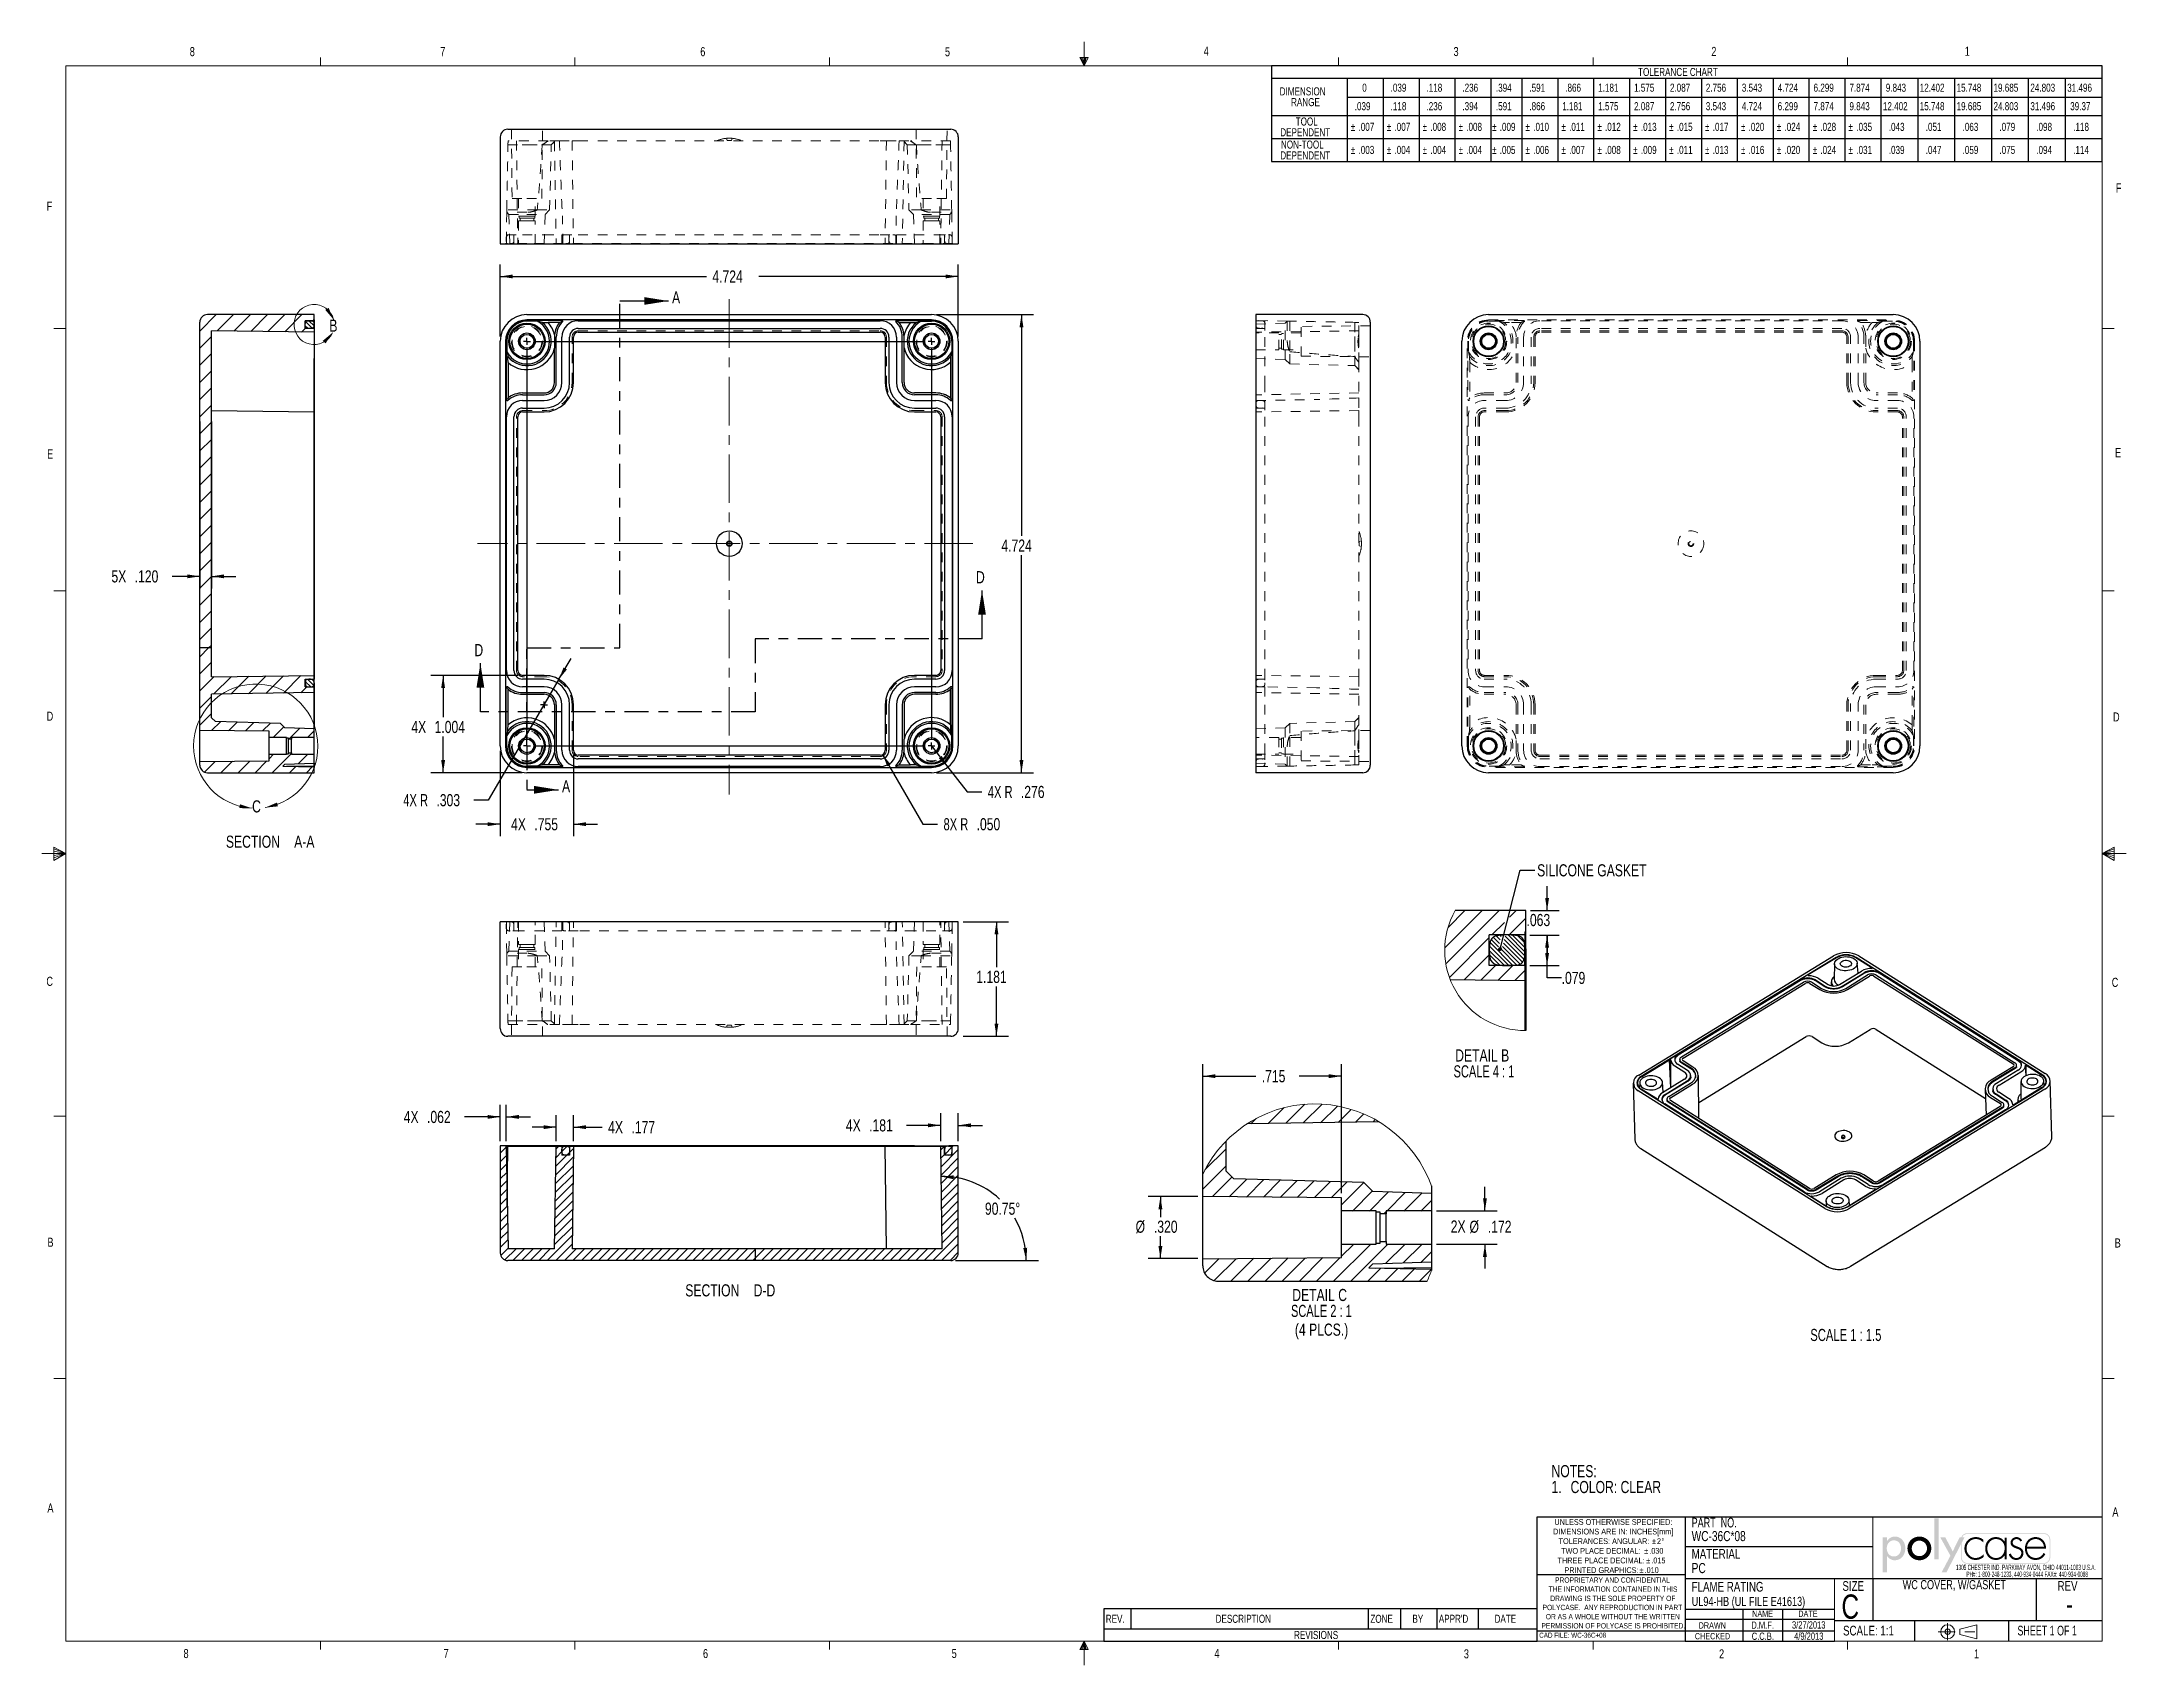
# Model space of a CAD drawing. Header units: inches. Extents: x 0.3 to 21.8, y 0.2 to 16.9.
import ezdxf

# ---------------------------------------------------------------- set-up
doc = ezdxf.new("R2010")
doc.units = ezdxf.units.IN
doc.header["$MEASUREMENT"] = 0
for name, pattern in [('CENTER', [0.4, 0.25, -0.05, 0.05, -0.05]), ('CENTERX2', [0.8, 0.5, -0.1, 0.1, -0.1]), ('HIDDEN', [0.075, 0.05, -0.025])]:
    doc.linetypes.add(name, pattern=pattern)
doc.layers.add('FORMAT', color=7, linetype='Continuous')
doc.layers.add('SLD-0', color=7, linetype='Continuous')
doc.styles.add('SLDTEXTSTYLE0', font='TXT', dxfattribs={"width": 0.525406})
doc.styles.add('SLDTEXTSTYLE1', font='TXT', dxfattribs={"width": 0.75})
doc.styles.add('SLDTEXTSTYLE2', font='TXT', dxfattribs={"width": 0.694444})
doc.styles.add('SLDTEXTSTYLE3', font='TXT', dxfattribs={"width": 0.6875})
doc.styles.add('SLDTEXTSTYLE4', font='TXT', dxfattribs={"width": 0.681818})
doc.styles.add('SLDTEXTSTYLE5', font='TXT', dxfattribs={"width": 0.692308})
doc.dimstyles.new('SLDDIMSTYLE0', dxfattribs={"dimtxt": 0.125, "dimasz": 0.13, "dimexe": 0, "dimexo": 0.0625, "dimgap": 0.03125, "dimtad": 0, "dimtih": 1, "dimtoh": 1, "dimdec": 3, "dimrnd": 1e-09, "dimzin": 12, "dimdsep": 46, "dimtxsty": 'SLDTEXTSTYLE1', "dimsah": 1, "dimcen": 0.09, "dimadec": 0, "dimazin": 3, "dimtfac": 1, "dimtdec": 3, "dimtofl": 0, "dimtmove": 0, "dimatfit": 3, "dimfxl": 0, "dimfrac": 2, "dimtolj": 1, "dimtzin": 12, "dimarcsym": 0})
doc.dimstyles.new('SLDDIMSTYLE1', dxfattribs={"dimtxt": 0.125, "dimasz": 0.13, "dimexe": 0, "dimexo": 0.0625, "dimgap": 0.03125, "dimtad": 0, "dimtih": 1, "dimtoh": 1, "dimdec": 3, "dimrnd": 1e-09, "dimzin": 12, "dimdsep": 46, "dimtxsty": 'SLDTEXTSTYLE1', "dimsah": 1, "dimcen": 0, "dimadec": 0, "dimazin": 3, "dimtfac": 1, "dimtdec": 3, "dimtofl": 0, "dimtmove": 0, "dimatfit": 3, "dimfxl": 0, "dimfrac": 2, "dimtolj": 1, "dimtzin": 12, "dimarcsym": 0})
doc.dimstyles.new('SLDDIMSTYLE10', dxfattribs={"dimtxt": 0.125, "dimasz": 0.13, "dimexe": 0, "dimexo": 0.0625, "dimgap": 0.03125, "dimtad": 0, "dimtih": 1, "dimtoh": 1, "dimdec": 3, "dimlfac": 0.5, "dimrnd": 1e-09, "dimzin": 12, "dimdsep": 46, "dimtxsty": 'SLDTEXTSTYLE1', "dimsah": 1, "dimcen": 0.09, "dimadec": 0, "dimazin": 3, "dimtfac": 1, "dimtdec": 3, "dimtmove": 0, "dimatfit": 0, "dimfxl": 0, "dimfrac": 2, "dimtolj": 1, "dimtzin": 12, "dimarcsym": 0})
doc.dimstyles.new('SLDDIMSTYLE11', dxfattribs={"dimtxt": 0.125, "dimasz": 0.13, "dimexe": 0, "dimexo": 0.0625, "dimgap": 0.03125, "dimtad": 0, "dimtih": 1, "dimtoh": 1, "dimdec": 3, "dimlfac": 0.5, "dimrnd": 1e-09, "dimzin": 4, "dimdsep": 46, "dimtxsty": 'SLDTEXTSTYLE1', "dimsah": 1, "dimcen": 0.09, "dimadec": 0, "dimazin": 1, "dimtfac": 1, "dimtdec": 3, "dimtofl": 0, "dimtmove": 0, "dimatfit": 3, "dimfxl": 0, "dimfrac": 2, "dimtolj": 1, "dimtzin": 12, "dimarcsym": 0})
doc.dimstyles.new('SLDDIMSTYLE12', dxfattribs={"dimtxt": 0.125, "dimasz": 0.13, "dimexe": 0, "dimexo": 0.0625, "dimgap": 0.03125, "dimtad": 0, "dimtih": 1, "dimtoh": 1, "dimdec": 4, "dimzin": 12, "dimdsep": 46, "dimtxsty": 'SLDTEXTSTYLE1', "dimsah": 1, "dimcen": 0.09, "dimazin": 3, "dimtfac": 1, "dimtofl": 0, "dimtmove": 0, "dimatfit": 3, "dimfxl": 0, "dimfrac": 2, "dimtolj": 1, "dimtzin": 12, "dimarcsym": 0})
doc.dimstyles.new('SLDDIMSTYLE2', dxfattribs={"dimtxt": 0.125, "dimasz": 0.13, "dimexe": 0, "dimexo": 0.0625, "dimgap": 0.03125, "dimtad": 0, "dimtih": 1, "dimtoh": 1, "dimdec": 3, "dimrnd": 1e-09, "dimzin": 4, "dimdsep": 46, "dimtxsty": 'SLDTEXTSTYLE1', "dimsah": 1, "dimcen": 0, "dimadec": 0, "dimazin": 1, "dimtfac": 1, "dimtdec": 3, "dimtofl": 0, "dimtmove": 0, "dimatfit": 3, "dimfxl": 0, "dimfrac": 2, "dimtolj": 1, "dimtzin": 12, "dimarcsym": 0})
doc.dimstyles.new('SLDDIMSTYLE3', dxfattribs={"dimtxt": 0.125, "dimasz": 0.13, "dimexe": 0, "dimexo": 0.0625, "dimgap": 0.03125, "dimtad": 0, "dimtih": 1, "dimtoh": 1, "dimdec": 3, "dimrnd": 1e-09, "dimzin": 12, "dimdsep": 46, "dimtxsty": 'SLDTEXTSTYLE1', "dimsah": 1, "dimcen": 0, "dimadec": 0, "dimazin": 3, "dimtfac": 1, "dimtdec": 3, "dimtofl": 0, "dimtmove": 1, "dimatfit": 3, "dimfxl": 0, "dimfrac": 2, "dimtolj": 1, "dimtzin": 12, "dimarcsym": 0})
doc.dimstyles.new('SLDDIMSTYLE4', dxfattribs={"dimtxt": 0.125, "dimasz": 0.13, "dimexe": 0, "dimexo": 0.0625, "dimgap": 0.03125, "dimtad": 0, "dimtih": 1, "dimtoh": 1, "dimdec": 3, "dimrnd": 1e-09, "dimzin": 12, "dimdsep": 46, "dimtxsty": 'SLDTEXTSTYLE1', "dimsah": 1, "dimcen": 0.09, "dimadec": 0, "dimazin": 3, "dimtfac": 1, "dimtdec": 3, "dimtmove": 0, "dimatfit": 0, "dimfxl": 0, "dimfrac": 2, "dimtolj": 1, "dimtzin": 12, "dimarcsym": 0})
doc.dimstyles.new('SLDDIMSTYLE5', dxfattribs={"dimtxt": 0.125, "dimasz": 0.13, "dimexe": 0, "dimexo": 0.0625, "dimgap": 0.03125, "dimtad": 0, "dimtih": 1, "dimtoh": 1, "dimdec": 3, "dimrnd": 1e-09, "dimzin": 4, "dimdsep": 46, "dimtxsty": 'SLDTEXTSTYLE1', "dimsah": 1, "dimcen": 0.09, "dimadec": 0, "dimazin": 1, "dimtfac": 1, "dimtdec": 3, "dimtmove": 0, "dimatfit": 0, "dimfxl": 0, "dimfrac": 2, "dimtolj": 1, "dimtzin": 12, "dimarcsym": 0})
doc.dimstyles.new('SLDDIMSTYLE6', dxfattribs={"dimtxt": 0.125, "dimasz": 0.13, "dimexe": 0, "dimexo": 0.0625, "dimgap": 0.03125, "dimtad": 0, "dimtih": 1, "dimtoh": 1, "dimdec": 3, "dimlfac": 0.25, "dimrnd": 1e-09, "dimzin": 12, "dimdsep": 46, "dimtxsty": 'SLDTEXTSTYLE1', "dimsah": 1, "dimcen": 0.09, "dimadec": 0, "dimazin": 3, "dimtfac": 1, "dimtdec": 3, "dimtofl": 0, "dimtmove": 0, "dimatfit": 3, "dimfxl": 0, "dimfrac": 2, "dimtolj": 1, "dimtzin": 12, "dimarcsym": 0})
doc.dimstyles.new('SLDDIMSTYLE7', dxfattribs={"dimtxt": 0.125, "dimasz": 0.13, "dimexe": 0, "dimexo": 0.0625, "dimgap": 0.03125, "dimtad": 0, "dimtih": 1, "dimtoh": 1, "dimdec": 3, "dimlfac": 0.25, "dimrnd": 1e-09, "dimzin": 12, "dimdsep": 46, "dimtxsty": 'SLDTEXTSTYLE1', "dimsah": 1, "dimcen": 0.09, "dimadec": 0, "dimazin": 3, "dimtfac": 1, "dimtdec": 3, "dimtmove": 0, "dimatfit": 0, "dimfxl": 0, "dimfrac": 2, "dimtolj": 1, "dimtzin": 12, "dimarcsym": 0})
doc.dimstyles.new('SLDDIMSTYLE8', dxfattribs={"dimtxt": 0, "dimasz": 0.04, "dimexe": 0, "dimexo": 0.0625, "dimgap": 0, "dimtad": 0, "dimtih": 1, "dimtoh": 1, "dimdec": 0, "dimrnd": 1e-09, "dimzin": 0, "dimdsep": 46, "dimtxsty": 'Standard', "dimblk1": 'DOT', "dimblk2": 'DOT', "dimsah": 1, "dimcen": 0.09, "dimadec": 0, "dimazin": 0, "dimtfac": 0.04, "dimtdec": 0, "dimtofl": 0, "dimtmove": 0, "dimatfit": 3, "dimldrblk": 'DOT', "dimfxl": 0, "dimfrac": 2, "dimtolj": 1, "dimtzin": 0, "dimarcsym": 0})
doc.dimstyles.new('SLDDIMSTYLE9', dxfattribs={"dimtxt": 0.125, "dimasz": 0.13, "dimexe": 0, "dimexo": 0.0625, "dimgap": 0.03125, "dimtad": 0, "dimtih": 1, "dimtoh": 1, "dimdec": 3, "dimlfac": 0.5, "dimrnd": 1e-09, "dimzin": 12, "dimdsep": 46, "dimtxsty": 'SLDTEXTSTYLE1', "dimsah": 1, "dimcen": 0.09, "dimadec": 0, "dimazin": 3, "dimtfac": 1, "dimtdec": 3, "dimtofl": 0, "dimtmove": 0, "dimatfit": 3, "dimfxl": 0, "dimfrac": 2, "dimtolj": 1, "dimtzin": 12, "dimarcsym": 0})

msp = doc.modelspace()

# ---------------------------------------------------------------- texts
at = {"color": 7, "linetype": 'Continuous', "lineweight": 0, "attachment_point": 1, "style": 'SLDTEXTSTYLE1'}
for s, insert, char_height in [('8', (1.80011, 16.85268), 0.09375), ('7', (4.38324, 16.85251), 0.09375), ('6', (7.0654, 16.8522), 0.09375), ('5', (9.58856, 16.85166), 0.09375), ('4', (12.25716, 16.8572), 0.09375), ('3', (14.83413, 16.85364), 0.09375), ('2', (17.49284, 16.85456), 0.09375), ('1', (20.10713, 16.8563), 0.09375), ('F', (21.66553, 15.44648), 0.09375), ('F', (0.32424, 15.2576), 0.09375), ('B', (3.2395, 14.042), 0.125), ('E', (0.32911, 12.70271), 0.09375), ('E', (21.65688, 12.71619), 0.09375), ('D', (0.3241, 9.99849), 0.09375), ('D', (21.6359, 9.99085), 0.09375), ('C', (2.44296, 9.08404), 0.125), ('C', (0.32123, 7.26428), 0.09375), ('C', (21.62271, 7.25369), 0.09375), ('B', (0.3323, 4.57288), 0.09375), ('B', (21.65336, 4.56576), 0.09375), ('A', (0.33186, 1.83233), 0.09375), ('A', (21.62871, 1.79115), 0.09375), ('8', (1.73575, 0.33122), 0.09375), ('7', (4.41847, 0.33176), 0.09375), ('6', (7.09334, 0.33122), 0.09375), ('5', (9.65807, 0.33199), 0.09375), ('4', (12.36796, 0.33199), 0.09375), ('3', (14.94054, 0.328), 0.09375), ('2', (17.57296, 0.328), 0.09375), ('1', (20.20229, 0.328), 0.09375)]:
    msp.add_mtext(s, dxfattribs=dict(at, insert=insert, char_height=char_height))
at = {"color": 7, "linetype": 'Continuous', "char_height": 0.125, "attachment_point": 1, "style": 'SLDTEXTSTYLE1'}
for s, insert in [('A', (6.77422, 14.33326)), ('D', (9.90904, 11.44752)), ('D', (4.73557, 10.69574)), ('A', (5.63946, 9.29155))]:
    msp.add_mtext(s, dxfattribs=dict(at, insert=insert))
at = {"layer": 'FORMAT', "color": 7}
for s, insert, char_height, attachment_point, style in [('WC-36C*08', (17.29014, 1.54784), 0.104167, 1, 'SLDTEXTSTYLE1'), ('PART  NO.', (17.29014, 1.68479), 0.1, 1, 'SLDTEXTSTYLE2'), ('MATERIAL', (17.29014, 1.36228), 0.1, 1, 'SLDTEXTSTYLE1'), ('PC', (17.29014, 1.21781), 0.104167, 1, 'SLDTEXTSTYLE1'), ('UL94-HB (UL FILE E41613)', (17.29014, 0.86904), 0.09375, 1, 'SLDTEXTSTYLE1'), ('FLAME RATING', (17.29014, 1.02306), 0.1, 1, 'SLDTEXTSTYLE1'), ('C', (18.83513, 0.89345), 0.25, 1, 'SLDTEXTSTYLE1'), ('SIZE', (18.84491, 1.0308), 0.1, 1, 'SLDTEXTSTYLE1'), ('WC COVER, W/GASKET', (19.99947, 1.04165), 0.09375, 2, 'SLDTEXTSTYLE1'), ('REV', (21.0636, 1.03168), 0.1, 1, 'SLDTEXTSTYLE1'), ('NAME', (18.02193, 0.72708), 0.065, 2, 'SLDTEXTSTYLE1'), ('DATE', (18.48943, 0.72708), 0.065, 2, 'SLDTEXTSTYLE1'), ('-', (21.18699, 0.89289), 0.2, 2, 'SLDTEXTSTYLE1'), ('CAD FILE: WC-36C+08', (15.7175, 0.49958), 0.0520833, 1, 'SLDTEXTSTYLE1'), ('CHECKED', (17.32305, 0.49595), 0.065, 1, 'SLDTEXTSTYLE1'), ('DRAWN', (17.36238, 0.60668), 0.065, 1, 'SLDTEXTSTYLE1'), ('D.M.F.', (18.02201, 0.61464), 0.075, 2, 'SLDTEXTSTYLE1'), ('C.C.B.', (18.02402, 0.50033), 0.075, 2, 'SLDTEXTSTYLE1'), ('3/27/2013', (18.49753, 0.6168), 0.075, 2, 'SLDTEXTSTYLE1'), ('4/9/2013', (18.49797, 0.50106), 0.075, 2, 'SLDTEXTSTYLE1'), ('SCALE: 1:1', (18.85157, 0.57063), 0.1, 1, 'SLDTEXTSTYLE1'), ('SHEET 1 OF 1', (20.65008, 0.57095), 0.1, 1, 'SLDTEXTSTYLE3')]:
    msp.add_mtext(s, dxfattribs=dict(at, insert=insert, char_height=char_height, attachment_point=attachment_point, style=style))
at = {"layer": 'SLD-0', "char_height": 0.125}
for s, insert, attachment_point, style in [('SILICONE GASKET', (15.6963, 8.42456), 1, 'SLDTEXTSTYLE1'), ('(4 PLCS.)', (13.47313, 3.68727), 2, 'SLDTEXTSTYLE1'), ('SCALE 1 : 1.5', (18.88031, 3.63245), 2, 'SLDTEXTSTYLE5')]:
    msp.add_mtext(s, dxfattribs=dict(at, insert=insert, attachment_point=attachment_point, style=style))

# ---------------------------------------------------------------- blocks, each defined once
blk = doc.blocks.new('ThirdAngleProjectionBlock')
at = {"color": 7, "linetype": 'CENTERX2', "lineweight": 0}
for p, q in [((0, 0.253), (1.202, 0.253)), ((0.275, 0.506), (0.275, 0))]:
    blk.add_line(p, q, dxfattribs=at)
at = {"color": 7, "linetype": 'Continuous', "lineweight": 0}
for p, q in [((0.632, 0.332), (1.13, 0.459)), ((0.632, 0.332), (0.632, 0.174)), ((0.632, 0.174), (1.13, 0.048)), ((1.13, 0.459), (1.13, 0.048))]:
    blk.add_line(p, q, dxfattribs=at)
for radius in [0.206, 0.0789]:
    blk.add_circle((0.275, 0.253), radius, dxfattribs=at)
blk = doc.blocks.new('SW_NOTE_0')
at = {"color": 0, "linetype": 'Continuous', "lineweight": 0, "char_height": 0.055, "attachment_point": 2, "style": 'SLDTEXTSTYLE0'}
for s, insert in [('1305 CHESTER IND. PARKWAY AVON, OHIO 44011-1083 U.S.A.', (0.742, 0.071)), ('PH#: 1-800-248-1233, 440-934-0444 FAX#: 440-934-0088', (0.756, 0))]:
    blk.add_mtext(s, dxfattribs=dict(at, insert=insert))
blk = doc.blocks.new('Block2')
at = {"linetype": 'Continuous'}
blk.add_hatch(color=7, dxfattribs=at).paths.add_polyline_path([(1.559, 0.355), (1.559, 1.505), (1.44, 1.505), (1.44, 0.355)], flags=0)
h = blk.add_hatch(color=7, dxfattribs=at)
edge = h.paths.add_edge_path(flags=0)
edge.add_spline(control_points=[(0.122, 0.452), (0.17, 0.382), (0.245, 0.334), (0.333, 0.334)], knot_values=[4, 4, 4, 4, 5, 5, 5, 5], weights=[1, 1, 1, 1], degree=3, periodic=0)
edge.add_spline(control_points=[(0.333, 0.334), (0.523, 0.334), (0.629, 0.492), (0.629, 0.669)], knot_values=[3, 3, 3, 3, 4, 4, 4, 4], weights=[1, 1, 1, 1], degree=3, periodic=0)
edge.add_spline(control_points=[(0.629, 0.669), (0.629, 0.839), (0.517, 0.994), (0.338, 0.994)], knot_values=[2, 2, 2, 2, 3, 3, 3, 3], weights=[1, 1, 1, 1], degree=3, periodic=0)
edge.add_spline(control_points=[(0.338, 0.994), (0.245, 0.994), (0.171, 0.946), (0.122, 0.872)], knot_values=[1, 1, 1, 1, 2, 2, 2, 2], weights=[1, 1, 1, 1], degree=3, periodic=0)
edge.add_line((0.122, 0.872), (0.119, 0.872))
edge.add_line((0.119, 0.872), (0.119, 0.975))
edge.add_line((0.119, 0.975), (0, 0.975))
edge.add_line((0, 0.975), (0, 0))
edge.add_line((0, 0), (0.119, 0))
edge.add_line((0.119, 0), (0.119, 0.452))
edge.add_line((0.119, 0.452), (0.122, 0.452))
edge = h.paths.add_edge_path(flags=0)
edge.add_spline(control_points=[(0.113, 0.665), (0.113, 0.78), (0.185, 0.888), (0.309, 0.888), (0.437, 0.888), (0.51, 0.786), (0.51, 0.665)], knot_values=[0, 0, 0, 0, 1, 1, 1, 2, 2, 2, 2], weights=[1, 1, 1, 1, 1, 1, 1], degree=3, periodic=0)
edge.add_spline(control_points=[(0.51, 0.665), (0.51, 0.543), (0.439, 0.44), (0.309, 0.44), (0.183, 0.44), (0.113, 0.549), (0.113, 0.665)], knot_values=[2, 2, 2, 2, 3, 3, 3, 4, 4, 4, 4], weights=[1, 1, 1, 1, 1, 1, 1], degree=3, periodic=0)
h = blk.add_hatch(color=7, dxfattribs=at)
edge = h.paths.add_edge_path(flags=0)
edge.add_spline(control_points=[(0.69, 0.664), (0.69, 0.477), (0.836, 0.334), (1.022, 0.334), (1.207, 0.334), (1.353, 0.477), (1.353, 0.664)], knot_values=[0, 0, 0, 0, 1, 1, 1, 2, 2, 2, 2], weights=[1, 1, 1, 1, 1, 1, 1], degree=3, periodic=0)
edge.add_spline(control_points=[(1.353, 0.664), (1.353, 0.851), (1.207, 0.994), (1.022, 0.994), (0.836, 0.994), (0.69, 0.851), (0.69, 0.664)], knot_values=[2, 2, 2, 2, 3, 3, 3, 4, 4, 4, 4], weights=[1, 1, 1, 1, 1, 1, 1], degree=3, periodic=0)
edge = h.paths.add_edge_path(flags=0)
edge.add_spline(control_points=[(1.234, 0.664), (1.234, 0.547), (1.139, 0.448), (1.022, 0.448), (0.904, 0.448), (0.81, 0.547), (0.81, 0.664)], knot_values=[0, 0, 0, 0, 1, 1, 1, 2, 2, 2, 2], weights=[1, 1, 1, 1, 1, 1, 1], degree=3, periodic=0)
edge.add_spline(control_points=[(0.81, 0.664), (0.81, 0.782), (0.904, 0.88), (1.022, 0.88), (1.139, 0.88), (1.234, 0.782), (1.234, 0.664)], knot_values=[2, 2, 2, 2, 3, 3, 3, 4, 4, 4, 4], weights=[1, 1, 1, 1, 1, 1, 1], degree=3, periodic=0)
h = blk.add_hatch(color=7, dxfattribs=at)
edge = h.paths.add_edge_path(flags=0)
edge.add_spline(control_points=[(4.669, 0.413), (4.669, 0.316), (4.59, 0.237), (4.493, 0.237)], knot_values=[7, 7, 7, 7, 8, 8, 8, 8], weights=[1, 1, 1, 1], degree=3, periodic=0)
edge.add_line((4.493, 0.237), (2.356, 0.237))
edge.add_spline(control_points=[(2.356, 0.237), (2.259, 0.237), (2.18, 0.316), (2.18, 0.413)], knot_values=[1, 1, 1, 1, 2, 2, 2, 2], weights=[1, 1, 1, 1], degree=3, periodic=0)
edge.add_line((2.18, 0.413), (2.18, 0.781))
edge.add_line((2.18, 0.781), (1.778, 0))
edge.add_line((1.778, 0), (1.643, 0))
edge.add_line((1.643, 0), (1.887, 0.461))
edge.add_line((1.887, 0.461), (1.603, 0.975))
edge.add_line((1.603, 0.975), (1.742, 0.975))
edge.add_line((1.742, 0.975), (1.952, 0.582))
edge.add_line((1.952, 0.582), (2.146, 0.975))
edge.add_line((2.146, 0.975), (2.192, 0.975))
edge.add_spline(control_points=[(2.192, 0.975), (2.218, 1.041), (2.282, 1.087), (2.356, 1.087)], knot_values=[3.233464, 3.233464, 3.233464, 3.233464, 4, 4, 4, 4], weights=[1, 1, 1, 1], degree=3, periodic=0)
edge.add_line((2.356, 1.087), (4.493, 1.087))
edge.add_spline(control_points=[(4.493, 1.087), (4.59, 1.087), (4.669, 1.008), (4.669, 0.911)], knot_values=[5, 5, 5, 5, 6, 6, 6, 6], weights=[1, 1, 1, 1], degree=3, periodic=0)
edge.add_line((4.669, 0.911), (4.669, 0.413))
edge = h.paths.add_edge_path(flags=0)
edge.add_line((2.215, 0.975), (2.28, 0.975))
edge.add_line((2.28, 0.975), (2.201, 0.821))
edge.add_line((2.201, 0.821), (2.201, 0.413))
edge.add_spline(control_points=[(2.201, 0.413), (2.201, 0.327), (2.271, 0.258), (2.356, 0.258)], knot_values=[2, 2, 2, 2, 3, 3, 3, 3], weights=[1, 1, 1, 1], degree=3, periodic=0)
edge.add_line((2.356, 0.258), (4.493, 0.258))
edge.add_spline(control_points=[(4.493, 0.258), (4.579, 0.258), (4.649, 0.327), (4.649, 0.413)], knot_values=[4, 4, 4, 4, 5, 5, 5, 5], weights=[1, 1, 1, 1], degree=3, periodic=0)
edge.add_line((4.649, 0.413), (4.649, 0.911))
edge.add_spline(control_points=[(4.649, 0.911), (4.649, 0.997), (4.579, 1.066), (4.493, 1.066)], knot_values=[6, 6, 6, 6, 7, 7, 7, 7], weights=[1, 1, 1, 1], degree=3, periodic=0)
edge.add_line((4.493, 1.066), (2.356, 1.066))
edge.add_spline(control_points=[(2.356, 1.066), (2.293, 1.066), (2.239, 1.029), (2.215, 0.975)], knot_values=[0, 0, 0, 0, 0.732403, 0.732403, 0.732403, 0.732403], weights=[1, 1, 1, 1], degree=3, periodic=0)
h = blk.add_hatch(color=7, dxfattribs=at)
edge = h.paths.add_edge_path(flags=0)
edge.add_spline(control_points=[(2.806, 0.905), (2.745, 0.957), (2.672, 0.98), (2.593, 0.98)], knot_values=[8, 8, 8, 8, 9, 9, 9, 9], weights=[1, 1, 1, 1], degree=3, periodic=0)
edge.add_spline(control_points=[(2.593, 0.98), (2.413, 0.98), (2.278, 0.84), (2.278, 0.662)], knot_values=[7, 7, 7, 7, 8, 8, 8, 8], weights=[1, 1, 1, 1], degree=3, periodic=0)
edge.add_spline(control_points=[(2.278, 0.662), (2.278, 0.484), (2.41, 0.342), (2.592, 0.342)], knot_values=[6, 6, 6, 6, 7, 7, 7, 7], weights=[1, 1, 1, 1], degree=3, periodic=0)
edge.add_spline(control_points=[(2.592, 0.342), (2.674, 0.342), (2.752, 0.372), (2.814, 0.427)], knot_values=[5, 5, 5, 5, 6, 6, 6, 6], weights=[1, 1, 1, 1], degree=3, periodic=0)
edge.add_line((2.814, 0.427), (2.814, 0.507))
edge.add_spline(control_points=[(2.814, 0.507), (2.759, 0.44), (2.676, 0.398), (2.589, 0.398)], knot_values=[3, 3, 3, 3, 4, 4, 4, 4], weights=[1, 1, 1, 1], degree=3, periodic=0)
edge.add_spline(control_points=[(2.589, 0.398), (2.445, 0.398), (2.337, 0.523), (2.337, 0.662)], knot_values=[2, 2, 2, 2, 3, 3, 3, 3], weights=[1, 1, 1, 1], degree=3, periodic=0)
edge.add_spline(control_points=[(2.337, 0.662), (2.337, 0.802), (2.446, 0.925), (2.59, 0.925)], knot_values=[1, 1, 1, 1, 2, 2, 2, 2], weights=[1, 1, 1, 1], degree=3, periodic=0)
edge.add_spline(control_points=[(2.59, 0.925), (2.678, 0.925), (2.748, 0.889), (2.806, 0.825)], knot_values=[0, 0, 0, 0, 1, 1, 1, 1], weights=[1, 1, 1, 1], degree=3, periodic=0)
edge.add_line((2.806, 0.825), (2.806, 0.905))
h = blk.add_hatch(color=7, dxfattribs=at)
edge = h.paths.add_edge_path(flags=0)
edge.add_spline(control_points=[(3.392, 0.861), (3.34, 0.938), (3.25, 0.98), (3.156, 0.98)], knot_values=[6, 6, 6, 6, 7, 7, 7, 7], weights=[1, 1, 1, 1], degree=3, periodic=0)
edge.add_spline(control_points=[(3.156, 0.98), (2.972, 0.98), (2.857, 0.844), (2.857, 0.665)], knot_values=[5, 5, 5, 5, 6, 6, 6, 6], weights=[1, 1, 1, 1], degree=3, periodic=0)
edge.add_spline(control_points=[(2.857, 0.665), (2.857, 0.486), (2.973, 0.342), (3.159, 0.342)], knot_values=[4, 4, 4, 4, 5, 5, 5, 5], weights=[1, 1, 1, 1], degree=3, periodic=0)
edge.add_spline(control_points=[(3.159, 0.342), (3.249, 0.342), (3.347, 0.387), (3.392, 0.465)], knot_values=[3, 3, 3, 3, 4, 4, 4, 4], weights=[1, 1, 1, 1], degree=3, periodic=0)
edge.add_line((3.392, 0.465), (3.395, 0.465))
edge.add_line((3.395, 0.465), (3.395, 0.355))
edge.add_line((3.395, 0.355), (3.454, 0.355))
edge.add_line((3.454, 0.355), (3.454, 0.967))
edge.add_line((3.454, 0.967), (3.395, 0.967))
edge.add_line((3.395, 0.967), (3.395, 0.861))
edge.add_line((3.395, 0.861), (3.392, 0.861))
edge = h.paths.add_edge_path(flags=0)
edge.add_spline(control_points=[(3.398, 0.672), (3.398, 0.525), (3.314, 0.397), (3.157, 0.397), (3.009, 0.397), (2.916, 0.525), (2.916, 0.665)], knot_values=[0, 0, 0, 0, 1, 1, 1, 2, 2, 2, 2], weights=[1, 1, 1, 1, 1, 1, 1], degree=3, periodic=0)
edge.add_spline(control_points=[(2.916, 0.665), (2.916, 0.798), (3.013, 0.925), (3.153, 0.925), (3.302, 0.925), (3.398, 0.814), (3.398, 0.672)], knot_values=[2, 2, 2, 2, 3, 3, 3, 4, 4, 4, 4], weights=[1, 1, 1, 1, 1, 1, 1], degree=3, periodic=0)
h = blk.add_hatch(color=7, dxfattribs=at)
edge = h.paths.add_edge_path(flags=0)
edge.add_spline(control_points=[(3.731, 0.98), (3.793, 0.98), (3.861, 0.939), (3.887, 0.882)], knot_values=[11, 11, 11, 11, 12, 12, 12, 12], weights=[1, 1, 1, 1], degree=3, periodic=0)
edge.add_line((3.887, 0.882), (3.836, 0.856))
edge.add_spline(control_points=[(3.836, 0.856), (3.816, 0.898), (3.776, 0.925), (3.728, 0.925)], knot_values=[0, 0, 0, 0, 1, 1, 1, 1], weights=[1, 1, 1, 1], degree=3, periodic=0)
edge.add_spline(control_points=[(3.728, 0.925), (3.677, 0.925), (3.624, 0.882), (3.624, 0.829)], knot_values=[1, 1, 1, 1, 2, 2, 2, 2], weights=[1, 1, 1, 1], degree=3, periodic=0)
edge.add_spline(control_points=[(3.624, 0.829), (3.624, 0.682), (3.922, 0.754), (3.922, 0.533)], knot_values=[2, 2, 2, 2, 3, 3, 3, 3], weights=[1, 1, 1, 1], degree=3, periodic=0)
edge.add_spline(control_points=[(3.922, 0.533), (3.922, 0.42), (3.834, 0.342), (3.724, 0.342)], knot_values=[3, 3, 3, 3, 4, 4, 4, 4], weights=[1, 1, 1, 1], degree=3, periodic=0)
edge.add_spline(control_points=[(3.724, 0.342), (3.622, 0.342), (3.539, 0.404), (3.514, 0.503)], knot_values=[4, 4, 4, 4, 5, 5, 5, 5], weights=[1, 1, 1, 1], degree=3, periodic=0)
edge.add_line((3.514, 0.503), (3.572, 0.522))
edge.add_spline(control_points=[(3.572, 0.522), (3.595, 0.449), (3.644, 0.397), (3.724, 0.397)], knot_values=[6, 6, 6, 6, 7, 7, 7, 7], weights=[1, 1, 1, 1], degree=3, periodic=0)
edge.add_spline(control_points=[(3.724, 0.397), (3.801, 0.397), (3.862, 0.458), (3.862, 0.535)], knot_values=[7, 7, 7, 7, 8, 8, 8, 8], weights=[1, 1, 1, 1], degree=3, periodic=0)
edge.add_spline(control_points=[(3.862, 0.535), (3.862, 0.611), (3.804, 0.635), (3.743, 0.656)], knot_values=[8, 8, 8, 8, 9, 9, 9, 9], weights=[1, 1, 1, 1], degree=3, periodic=0)
edge.add_spline(control_points=[(3.743, 0.656), (3.659, 0.686), (3.564, 0.722), (3.564, 0.825)], knot_values=[9, 9, 9, 9, 10, 10, 10, 10], weights=[1, 1, 1, 1], degree=3, periodic=0)
edge.add_spline(control_points=[(3.564, 0.825), (3.564, 0.918), (3.642, 0.98), (3.731, 0.98)], knot_values=[10, 10, 10, 10, 11, 11, 11, 11], weights=[1, 1, 1, 1], degree=3, periodic=0)
h = blk.add_hatch(color=7, dxfattribs=at)
edge = h.paths.add_edge_path(flags=0)
edge.add_spline(control_points=[(4.554, 0.656), (4.555, 0.832), (4.445, 0.98), (4.26, 0.98)], knot_values=[6, 6, 6, 6, 7, 7, 7, 7], weights=[1, 1, 1, 1], degree=3, periodic=0)
edge.add_spline(control_points=[(4.26, 0.98), (4.081, 0.98), (3.963, 0.833), (3.963, 0.662)], knot_values=[5, 5, 5, 5, 6, 6, 6, 6], weights=[1, 1, 1, 1], degree=3, periodic=0)
edge.add_spline(control_points=[(3.963, 0.662), (3.963, 0.489), (4.078, 0.342), (4.26, 0.342)], knot_values=[4, 4, 4, 4, 5, 5, 5, 5], weights=[1, 1, 1, 1], degree=3, periodic=0)
edge.add_spline(control_points=[(4.26, 0.342), (4.38, 0.342), (4.478, 0.401), (4.534, 0.507)], knot_values=[3, 3, 3, 3, 4, 4, 4, 4], weights=[1, 1, 1, 1], degree=3, periodic=0)
edge.add_line((4.534, 0.507), (4.484, 0.537))
edge.add_spline(control_points=[(4.484, 0.537), (4.44, 0.454), (4.363, 0.398), (4.268, 0.398)], knot_values=[1, 1, 1, 1, 2, 2, 2, 2], weights=[1, 1, 1, 1], degree=3, periodic=0)
edge.add_spline(control_points=[(4.268, 0.398), (4.126, 0.398), (4.019, 0.501), (4.023, 0.656)], knot_values=[0, 0, 0, 0, 1, 1, 1, 1], weights=[1, 1, 1, 1], degree=3, periodic=0)
edge.add_line((4.023, 0.656), (4.554, 0.656))
edge = h.paths.add_edge_path(flags=0)
edge.add_spline(control_points=[(4.023, 0.712), (4.033, 0.827), (4.136, 0.925), (4.261, 0.925)], knot_values=[1, 1, 1, 1, 2, 2, 2, 2], weights=[1, 1, 1, 1], degree=3, periodic=0)
edge.add_spline(control_points=[(4.261, 0.925), (4.387, 0.925), (4.48, 0.824), (4.494, 0.712)], knot_values=[0, 0, 0, 0, 1, 1, 1, 1], weights=[1, 1, 1, 1], degree=3, periodic=0)
edge.add_line((4.494, 0.712), (4.023, 0.712))
blk = doc.blocks.new('POLYCASE LOGO')
at = {"color": 7, "linetype": 'Continuous', "xscale": 0.37, "yscale": 0.37, "zscale": 0.37}
blk.add_blockref('Block2', (0.101, -0.571), dxfattribs=at)
at = {"color": 7, "linetype": 'Continuous', "lineweight": 0}
blk.add_blockref('SW_NOTE_0', (0.835, -0.564), dxfattribs=at)
blk = doc.blocks.new('SW_NOTE_1')
at = {"layer": 'SLD-0', "color": 0, "char_height": 0.125, "attachment_point": 1, "style": 'SLDTEXTSTYLE1'}
for s, insert in [('NOTES:', (0, 0.161)), ('1.', (0, -0.003)), ('COLOR: CLEAR', (0.197, -0.003))]:
    blk.add_mtext(s, dxfattribs=dict(at, insert=insert))
blk = doc.blocks.new('SW_NOTE_2')
at = {"layer": 'FORMAT', "color": 0, "char_height": 0.06, "attachment_point": 2, "style": 'SLDTEXTSTYLE1'}
for s, insert in [('UNLESS OTHERWISE SPECIFIED:', (0.567, 0.077)), ('DIMENSIONS ARE IN: INCHES[mm]', (0.565, -0.022)), ('TOLERANCES: ANGULAR:', (0.47, -0.121)), ('%%p', (0.986, -0.121)), ('2', (1.037, -0.121)), ('%%d', (1.077, -0.121)), ('THREE PLACE DECIMAL:', (0.44, -0.32)), ('TWO PLACE DECIMAL:', (0.437, -0.221)), ('PRINTED GRAPHICS:', (0.444, -0.42)), ('%%p', (0.857, -0.42)), ('%%p', (0.905, -0.221)), ('.010', (0.962, -0.42)), ('%%p', (0.926, -0.32)), ('.030', (1.01, -0.221)), ('.015', (1.031, -0.32))]:
    blk.add_mtext(s, dxfattribs=dict(at, insert=insert))
blk = doc.blocks.new('SW_NOTE_3')
at = {"layer": 'FORMAT', "color": 0, "char_height": 0.055, "attachment_point": 2, "style": 'SLDTEXTSTYLE1'}
for s, insert in [('PROPRIETARY AND CONFIDENTIAL', (0.583, 0.071)), ('POLYCASE.  ANY REPRODUCTION IN PART', (0.583, -0.212)), ('THE INFORMATION CONTAINED IN THIS', (0.589, -0.023)), ('DRAWING IS THE SOLE PROPERTY OF', (0.587, -0.118)), ('PERMISSION OF POLYCASE IS PROHIBITED.', (0.592, -0.401)), ('OR AS A WHOLE WITHOUT THE WRITTEN', (0.587, -0.307))]:
    blk.add_mtext(s, dxfattribs=dict(at, insert=insert))
blk = doc.blocks.new('SW_TABLEANNOTATION_0')
at = {"layer": 'SLD-0', "color": 0}
for p, q in [((0, 0), (0, -0.335)), ((4.472, 0), (0, 0)), ((0.278, 0), (0.278, -0.205)), ((2.729, 0), (2.729, -0.205)), ((3.062, 0), (3.062, -0.205)), ((3.435, 0), (3.435, -0.205)), ((3.863, 0), (3.863, -0.205)), ((4.472, -0.335), (4.472, 0)), ((0, -0.205), (4.472, -0.205)), ((0, -0.335), (4.472, -0.335))]:
    blk.add_line(p, q, dxfattribs=at)
at = {"layer": 'SLD-0', "color": 0, "attachment_point": 1, "style": 'SLDTEXTSTYLE1'}
for s, insert, char_height in [('REV.', (0.021, -0.061), 0.0833), ('DESCRIPTION', (1.154, -0.061), 0.08333), ('ZONE', (2.75, -0.061), 0.0833), ('BY', (3.184, -0.061), 0.0833), ("APPR'D", (3.456, -0.061), 0.0833), ('DATE', (4.031, -0.061), 0.0833), ('REVISIONS', (1.963, -0.228), 0.0833)]:
    blk.add_mtext(s, dxfattribs=dict(at, insert=insert, char_height=char_height))
blk = doc.blocks.new('SW_TABLEANNOTATION_1')
at = {"layer": 'SLD-0', "color": 0}
for p, q in [((0, 0), (0, -0.988)), ((8.565, 0), (0, 0)), ((8.565, -0.988), (8.565, 0)), ((0, -0.129), (8.565, -0.129)), ((0.779, -0.129), (0.779, -0.988)), ((1.149, -0.129), (1.149, -0.988)), ((1.52, -0.129), (1.52, -0.988)), ((1.89, -0.129), (1.89, -0.988)), ((2.26, -0.129), (2.26, -0.988)), ((2.581, -0.129), (2.581, -0.988)), ((2.951, -0.129), (2.951, -0.988)), ((3.321, -0.129), (3.321, -0.988)), ((3.691, -0.129), (3.691, -0.988)), ((4.062, -0.129), (4.062, -0.988)), ((4.432, -0.129), (4.432, -0.988)), ((4.802, -0.129), (4.802, -0.988)), ((5.172, -0.129), (5.172, -0.988)), ((5.542, -0.129), (5.542, -0.988)), ((5.913, -0.129), (5.913, -0.988)), ((6.283, -0.129), (6.283, -0.988)), ((6.663, -0.129), (6.663, -0.988)), ((7.043, -0.129), (7.043, -0.988)), ((7.424, -0.129), (7.424, -0.988)), ((7.804, -0.129), (7.804, -0.988)), ((8.184, -0.129), (8.184, -0.988)), ((0.779, -0.324), (8.565, -0.324)), ((0, -0.512), (8.565, -0.512)), ((0, -0.75), (8.565, -0.75)), ((0, -0.988), (8.565, -0.988))]:
    blk.add_line(p, q, dxfattribs=at)
at = {"layer": 'SLD-0', "color": 0, "attachment_point": 1, "style": 'SLDTEXTSTYLE1'}
for s, insert, char_height in [('0', (0.934, -0.185), 0.0833), ('.039', (1.227, -0.185), 0.0833), ('.118', (1.597, -0.185), 0.0833), ('.236', (1.967, -0.185), 0.0833), ('.394', (2.313, -0.185), 0.0833), ('.591', (2.658, -0.185), 0.0833), ('.866', (3.028, -0.185), 0.0833), ('1.181', (3.368, -0.185), 0.0833), ('1.575', (3.738, -0.185), 0.0833), ('TOLERANCE CHART', (3.779, -0.023), 0.08333), ('2.087', (4.108, -0.185), 0.0833), ('2.756', (4.478, -0.185), 0.0833), ('3.543', (4.849, -0.185), 0.0833), ('4.724', (5.219, -0.185), 0.0833), ('6.299', (5.589, -0.185), 0.0833), ('7.874', (5.959, -0.185), 0.0833), ('9.843', (6.334, -0.185), 0.0833), ('12.402', (6.684, -0.185), 0.0833), ('15.748', (7.064, -0.185), 0.0833), ('19.685', (7.445, -0.185), 0.0833), ('24.803', (7.825, -0.185), 0.0833), ('31.496', (8.205, -0.185), 0.0833), ('DIMENSION', (0.083, -0.223), 0.0833), ('RANGE', (0.2, -0.334), 0.0833), ('.039', (0.857, -0.376), 0.0833), ('.118', (1.227, -0.376), 0.0833), ('.236', (1.597, -0.376), 0.0833), ('.394', (1.967, -0.376), 0.0833), ('.591', (2.313, -0.376), 0.0833), ('.866', (2.658, -0.376), 0.0833), ('1.181', (2.997, -0.376), 0.0833), ('1.575', (3.368, -0.376), 0.0833), ('2.087', (3.738, -0.376), 0.0833), ('2.756', (4.108, -0.376), 0.0833), ('3.543', (4.478, -0.376), 0.0833), ('4.724', (4.849, -0.376), 0.0833), ('6.299', (5.219, -0.376), 0.0833), ('7.874', (5.589, -0.376), 0.0833), ('9.843', (5.959, -0.376), 0.0833), ('12.402', (6.304, -0.376), 0.0833), ('15.748', (6.684, -0.376), 0.0833), ('19.685', (7.064, -0.376), 0.0833), ('24.803', (7.445, -0.376), 0.0833), ('31.496', (7.825, -0.376), 0.0833), ('39.37', (8.236, -0.376), 0.0833), ('DEPENDENT', (0.089, -0.645), 0.0833), ('TOOL', (0.248, -0.534), 0.0833), ('%%p', (0.817, -0.589), 0.0833), ('.007', (0.896, -0.589), 0.0833), ('%%p', (1.187, -0.589), 0.0833), ('.007', (1.267, -0.589), 0.0833), ('%%p', (1.557, -0.589), 0.0833), ('.008', (1.637, -0.589), 0.0833), ('%%p', (1.928, -0.589), 0.0833), ('.008', (2.007, -0.589), 0.0833), ('%%p', (2.273, -0.589), 0.0833), ('.009', (2.352, -0.589), 0.0833), ('%%p', (2.618, -0.589), 0.0833), ('.010', (2.698, -0.589), 0.0833), ('%%p', (2.989, -0.589), 0.0833), ('.011', (3.068, -0.589), 0.0833), ('%%p', (3.359, -0.589), 0.0833), ('.012', (3.438, -0.589), 0.0833), ('%%p', (3.729, -0.589), 0.0833), ('.013', (3.808, -0.589), 0.0833), ('%%p', (4.099, -0.589), 0.0833), ('.015', (4.179, -0.589), 0.0833), ('%%p', (4.469, -0.589), 0.0833), ('.017', (4.549, -0.589), 0.0833), ('%%p', (4.84, -0.589), 0.0833), ('.020', (4.919, -0.589), 0.0833), ('%%p', (5.21, -0.589), 0.0833), ('.024', (5.289, -0.589), 0.0833), ('%%p', (5.58, -0.589), 0.0833), ('.028', (5.659, -0.589), 0.0833), ('%%p', (5.95, -0.589), 0.0833), ('.035', (6.03, -0.589), 0.0833), ('.043', (6.365, -0.589), 0.0833), ('.051', (6.746, -0.589), 0.0833), ('.063', (7.126, -0.589), 0.0833), ('.079', (7.506, -0.589), 0.0833), ('.098', (7.886, -0.589), 0.0833), ('.118', (8.267, -0.589), 0.0833), ('NON-TOOL', (0.096, -0.772), 0.0833), ('%%p', (0.817, -0.827), 0.0833), ('.003', (0.896, -0.827), 0.0833), ('%%p', (1.187, -0.827), 0.0833), ('.004', (1.267, -0.827), 0.0833), ('%%p', (1.557, -0.827), 0.0833), ('.004', (1.637, -0.827), 0.0833), ('%%p', (1.928, -0.827), 0.0833), ('.004', (2.007, -0.827), 0.0833), ('%%p', (2.273, -0.827), 0.0833), ('.005', (2.352, -0.827), 0.0833), ('%%p', (2.618, -0.827), 0.0833), ('.006', (2.698, -0.827), 0.0833), ('%%p', (2.989, -0.827), 0.0833), ('.007', (3.068, -0.827), 0.0833), ('%%p', (3.359, -0.827), 0.0833), ('.008', (3.438, -0.827), 0.0833), ('%%p', (3.729, -0.827), 0.0833), ('.009', (3.808, -0.827), 0.0833), ('%%p', (4.099, -0.827), 0.0833), ('.011', (4.179, -0.827), 0.0833), ('%%p', (4.469, -0.827), 0.0833), ('.013', (4.549, -0.827), 0.0833), ('%%p', (4.84, -0.827), 0.0833), ('.016', (4.919, -0.827), 0.0833), ('%%p', (5.21, -0.827), 0.0833), ('.020', (5.289, -0.827), 0.0833), ('%%p', (5.58, -0.827), 0.0833), ('.024', (5.659, -0.827), 0.0833), ('%%p', (5.95, -0.827), 0.0833), ('.031', (6.03, -0.827), 0.0833), ('.039', (6.365, -0.827), 0.0833), ('.047', (6.746, -0.827), 0.0833), ('.059', (7.126, -0.827), 0.0833), ('.075', (7.506, -0.827), 0.0833), ('.094', (7.886, -0.827), 0.0833), ('.114', (8.267, -0.827), 0.0833), ('DEPENDENT', (0.089, -0.883), 0.0833)]:
    blk.add_mtext(s, dxfattribs=dict(at, insert=insert, char_height=char_height))
blk = doc.blocks.new('_D')
at = {"layer": 'SLD-0'}
for p, q in [((9.501, 14.094), (10.503, 14.094)), ((10.378, 14.094), (10.378, 11.811)), ((10.378, 9.369), (10.378, 11.612)), ((9.501, 9.369), (10.503, 9.369))]:
    blk.add_line(p, q, dxfattribs=at)
for points in [[(10.378, 14.094), (10.358, 13.964), (10.398, 13.964)], [(10.378, 9.369), (10.398, 9.499), (10.358, 9.499)]]:
    blk.add_solid(points, dxfattribs=at)
at = {"layer": 'SLD-0', "insert": (10.171, 11.774), "char_height": 0.125, "attachment_point": 1, "style": 'SLDTEXTSTYLE1'}
blk.add_mtext('4.724', dxfattribs=at)
blk = doc.blocks.new('_D_1')
at = {"layer": 'SLD-0'}
for p, q in [((5.002, 13.868), (5.002, 14.612)), ((5.002, 14.487), (7.128, 14.487)), ((9.726, 14.487), (7.668, 14.487)), ((9.726, 13.868), (9.726, 14.612))]:
    blk.add_line(p, q, dxfattribs=at)
for points in [[(5.002, 14.487), (5.132, 14.467), (5.132, 14.507)], [(9.726, 14.487), (9.596, 14.507), (9.596, 14.467)]]:
    blk.add_solid(points, dxfattribs=at)
at = {"layer": 'SLD-0', "insert": (7.19, 14.549), "char_height": 0.125, "attachment_point": 1, "style": 'SLDTEXTSTYLE1'}
blk.add_mtext('4.724', dxfattribs=at)
blk = doc.blocks.new('_D_2')
at = {"layer": 'SLD-0'}
for p, q in [((9.451, 9.645), (9.62, 9.427)), ((9.62, 9.427), (9.818, 9.171)), ((9.818, 9.171), (9.968, 9.171))]:
    blk.add_line(p, q, dxfattribs=at)
blk.add_solid([(9.62, 9.427), (9.556, 9.542), (9.524, 9.517)], dxfattribs=at)
at = {"layer": 'SLD-0', "char_height": 0.125, "attachment_point": 1}
for s, insert, style in [('4X R', (10.031, 9.233), 'SLDTEXTSTYLE3'), ('.276', (10.372, 9.233), 'SLDTEXTSTYLE1')]:
    blk.add_mtext(s, dxfattribs=dict(at, insert=insert, style=style))
blk = doc.blocks.new('_D_3')
at = {"layer": 'SLD-0'}
for p, q in [((8.946, 9.557), (9.361, 8.838)), ((9.361, 8.838), (9.511, 8.838))]:
    blk.add_line(p, q, dxfattribs=at)
blk.add_solid([(8.946, 9.557), (8.994, 9.434), (9.029, 9.454)], dxfattribs=at)
at = {"layer": 'SLD-0', "char_height": 0.125, "attachment_point": 1}
for s, insert, style in [('8X R', (9.574, 8.9), 'SLDTEXTSTYLE3'), ('.050', (9.915, 8.9), 'SLDTEXTSTYLE1')]:
    blk.add_mtext(s, dxfattribs=dict(at, insert=insert, style=style))
blk = doc.blocks.new('_D_4')
at = {"layer": 'SLD-0'}
for p, q in [((5.607, 10.332), (5.733, 10.548)), ((5.607, 10.332), (4.879, 9.086)), ((4.879, 9.086), (4.729, 9.086))]:
    blk.add_line(p, q, dxfattribs=at)
blk.add_solid([(5.607, 10.332), (5.69, 10.434), (5.655, 10.454)], dxfattribs=at)
at = {"layer": 'SLD-0', "char_height": 0.125, "attachment_point": 1}
for s, insert, style in [('4X R', (4.002, 9.148), 'SLDTEXTSTYLE3'), ('.303', (4.344, 9.148), 'SLDTEXTSTYLE1')]:
    blk.add_mtext(s, dxfattribs=dict(at, insert=insert, style=style))
blk = doc.blocks.new('_D_5')
at = {"layer": 'SLD-0'}
for p, q in [((5.183, 10.373), (4.288, 10.373)), ((4.413, 10.373), (4.413, 9.94)), ((4.413, 9.369), (4.413, 9.742)), ((5.228, 9.369), (4.288, 9.369))]:
    blk.add_line(p, q, dxfattribs=at)
for points in [[(4.413, 10.373), (4.393, 10.243), (4.433, 10.243)], [(4.413, 9.369), (4.433, 9.499), (4.393, 9.499)]]:
    blk.add_solid(points, dxfattribs=at)
at = {"layer": 'SLD-0', "char_height": 0.125, "attachment_point": 1, "style": 'SLDTEXTSTYLE1'}
for s, insert in [('4X', (4.085, 9.903)), ('1.004', (4.325, 9.903))]:
    blk.add_mtext(s, dxfattribs=dict(at, insert=insert))
blk = doc.blocks.new('_D_6')
at = {"layer": 'SLD-0'}
for p, q in [((5.002, 9.595), (5.002, 8.713)), ((5.757, 9.55), (5.757, 8.713)), ((5.002, 8.838), (4.752, 8.838)), ((5.757, 8.838), (6.007, 8.838))]:
    blk.add_line(p, q, dxfattribs=at)
for points in [[(5.002, 8.838), (4.872, 8.858), (4.872, 8.818)], [(5.757, 8.838), (5.887, 8.818), (5.887, 8.858)]]:
    blk.add_solid(points, dxfattribs=at)
at = {"layer": 'SLD-0', "char_height": 0.125, "attachment_point": 1, "style": 'SLDTEXTSTYLE1'}
for s, insert in [('4X', (5.114, 8.9)), ('.755', (5.354, 8.9))]:
    blk.add_mtext(s, dxfattribs=dict(at, insert=insert))
blk = doc.blocks.new('SW_CENTERMARKSYMBOL_0')
at = {"layer": 'SLD-0', "color": 0}
for p, q in [((0, 4.173), (-0.035, 4.173)), ((0, 4.173), (0, 4.208)), ((0, 4.173), (0, 4.138)), ((0, 4.173), (0.035, 4.173)), ((0, 4.103), (0, 0.07)), ((0.07, 4.173), (4.103, 4.173)), ((4.173, 4.173), (4.138, 4.173)), ((4.173, 4.173), (4.173, 4.208)), ((4.173, 4.173), (4.173, 4.138)), ((4.173, 4.173), (4.208, 4.173)), ((4.173, 4.103), (4.173, 0.07)), ((0.176, 0.425), (0.176, 0.46)), ((0.176, 0.425), (0.141, 0.425)), ((0.176, 0.425), (0.176, 0.39)), ((0.176, 0.425), (0.211, 0.425)), ((0, 0), (-0.035, 0)), ((0, 0), (0, 0.035)), ((0, 0), (0, -0.035)), ((0, 0), (0.035, 0)), ((0.07, 0), (4.103, 0)), ((4.173, 0), (4.138, 0)), ((4.173, 0), (4.173, 0.035)), ((4.173, 0), (4.173, -0.035)), ((4.173, 0), (4.208, 0))]:
    blk.add_line(p, q, dxfattribs=at)
blk = doc.blocks.new('_D_7')
at = {"layer": 'SLD-0'}
for p, q in [((1.904, 12.99), (1.904, 11.269)), ((2.024, 12.99), (2.024, 11.269)), ((1.904, 11.394), (1.618, 11.394)), ((2.024, 11.394), (2.274, 11.394))]:
    blk.add_line(p, q, dxfattribs=at)
for points in [[(1.904, 11.394), (1.774, 11.414), (1.774, 11.374)], [(2.024, 11.394), (2.154, 11.374), (2.154, 11.414)]]:
    blk.add_solid(points, dxfattribs=at)
at = {"layer": 'SLD-0', "char_height": 0.125, "attachment_point": 1, "style": 'SLDTEXTSTYLE1'}
for s, insert in [('5X', (0.992, 11.456)), ('.120', (1.232, 11.456))]:
    blk.add_mtext(s, dxfattribs=dict(at, insert=insert))
blk = doc.blocks.new('SW_NOTE_4')
at = {"layer": 'SLD-0', "color": 0, "char_height": 0.125, "attachment_point": 2, "style": 'SLDTEXTSTYLE1'}
for s, insert in [('SECTION', (0.342, 0.161)), ('A-A', (0.872, 0.161))]:
    blk.add_mtext(s, dxfattribs=dict(at, insert=insert))
blk = doc.blocks.new('SW_HATCH_0')
at = {"color": 0, "linetype": 'Continuous', "lineweight": 0}
for p, q in [((0.177, 0), (-0.208, -0.385)), ((0.354, 0), (-0.196, -0.55)), ((0, 0), (-0.174, -0.174)), ((0.53, 0), (0.46, -0.07)), ((0.407, -0.123), (0.278, -0.252)), ((0.627, -0.08), (0.455, -0.252)), ((0.251, -0.279), (-0.159, -0.69)), ((0.251, -0.411), (0.407, -0.567)), ((0.253, -0.368), (0.452, -0.567)), ((0.259, -0.33), (0.495, -0.566)), ((0.271, -0.298), (0.348, -0.374)), ((0.293, -0.276), (0.356, -0.339)), ((0.324, -0.262), (0.365, -0.303)), ((0.361, -0.255), (0.373, -0.267)), ((0.373, -0.4), (0.535, -0.562)), ((0.389, -0.371), (0.57, -0.552)), ((0.397, -0.336), (0.595, -0.533)), ((0.406, -0.3), (0.61, -0.504)), ((0.414, -0.264), (0.617, -0.467)), ((0.446, -0.252), (0.619, -0.425)), ((0.492, -0.253), (0.619, -0.38)), ((0.541, -0.258), (0.614, -0.331)), ((0.251, -0.456), (-0.009, -0.716)), ((0.317, -0.567), (0.165, -0.718)), ((0.251, -0.499), (0.3, -0.547)), ((0.253, -0.457), (0.36, -0.564)), ((0.494, -0.567), (0.34, -0.721)), ((0.619, -0.618), (0.514, -0.723))]:
    blk.add_line(p, q, dxfattribs=at)
blk = doc.blocks.new('_D_8')
at = {"layer": 'SLD-0', "color": 59}
for p, q in [((15.621, 7.695), (15.924, 7.695)), ((15.799, 7.38), (15.799, 7.695)), ((15.621, 7.38), (15.924, 7.38)), ((15.799, 7.253), (15.799, 7.38)), ((15.949, 7.253), (15.799, 7.253))]:
    blk.add_line(p, q, dxfattribs=at)
for points in [[(15.799, 7.695), (15.779, 7.565), (15.819, 7.565)], [(15.799, 7.38), (15.819, 7.51), (15.779, 7.51)]]:
    blk.add_solid(points, dxfattribs=at)
at = {"layer": 'SLD-0', "color": 59, "insert": (15.949, 7.315, 6.305), "char_height": 0.125, "attachment_point": 1, "style": 'SLDTEXTSTYLE1'}
blk.add_mtext('.079', dxfattribs=at)
blk = doc.blocks.new('_D_9')
at = {"layer": 'SLD-0', "color": 59}
for p, q in [((15.799, 7.947), (15.799, 8.197)), ((15.629, 7.947), (15.924, 7.947)), ((15.621, 7.695), (15.924, 7.695)), ((15.799, 7.695), (15.799, 7.445))]:
    blk.add_line(p, q, dxfattribs=at)
for points in [[(15.799, 7.947), (15.819, 8.077), (15.779, 8.077)], [(15.799, 7.695), (15.779, 7.565), (15.819, 7.565)]]:
    blk.add_solid(points, dxfattribs=at)
at = {"layer": 'SLD-0', "color": 59, "insert": (15.587, 7.912, 6.305), "char_height": 0.125, "attachment_point": 1, "style": 'SLDTEXTSTYLE1'}
blk.add_mtext('.063', dxfattribs=at)
blk = doc.blocks.new('SW_NOTE_5')
at = {"layer": 'SLD-0', "color": 0, "char_height": 0.125, "attachment_point": 2}
for s, insert, style in [('DETAIL B', (0.326, 0.161), 'SLDTEXTSTYLE1'), ('SCALE 4 : 1', (0.344, -0.003), 'SLDTEXTSTYLE4')]:
    blk.add_mtext(s, dxfattribs=dict(at, insert=insert, style=style))
blk = doc.blocks.new('_DOT')
at = {"color": 0, "linetype": 'ByBlock', "lineweight": -2}
blk.add_line((-0.5, 0), (-1, 0), dxfattribs=at)
at = {"color": 0, "linetype": 'ByBlock', "const_width": 0.5}
blk.add_lwpolyline([(-0.25, 0, 1), (0.25, 0, 1)], format="xyb", close=True, dxfattribs=at)
blk = doc.blocks.new('SW_HATCH_1')
at = {"color": 0, "linetype": 'Continuous', "lineweight": 0}
for p, q in [((0.812, 0.459), (0.616, 0.263)), ((0.991, 0.461), (0.796, 0.266)), ((1.148, 0.441), (0.976, 0.269)), ((0.314, 0.314), (0.256, 0.256)), ((0.601, 0.424), (0.436, 0.259)), ((1.29, 0.406), (1.156, 0.272)), ((1.42, 0.359), (1.336, 0.275)), ((1.538, 0.301), (1.516, 0.278)), ((0, 0), (-0.219, -0.219)), ((0, -0.177), (-0.24, -0.417)), ((0.061, -0.292), (-0.141, -0.494)), ((0.215, -0.315), (0.034, -0.496)), ((0.387, -0.32), (0.21, -0.498)), ((0.56, -0.324), (0.385, -0.499)), ((0.732, -0.329), (0.56, -0.501)), ((0.904, -0.333), (0.735, -0.502)), ((1.076, -0.338), (0.911, -0.504)), ((1.249, -0.342), (1.086, -0.505)), ((1.421, -0.347), (1.19, -0.578)), ((1.51, -0.435), (1.303, -0.642)), ((1.676, -0.445), (1.48, -0.642)), ((1.847, -0.451), (1.657, -0.642)), ((2.018, -0.457), (1.833, -0.642)), ((2.122, -0.529), (2.01, -0.642)), ((1.65, -0.648), (1.627, -0.672)), ((1.489, -0.986), (1.11, -1.365)), ((1.313, -0.986), (1.19, -1.108)), ((1.666, -0.986), (1.287, -1.365)), ((1.843, -0.986), (1.645, -1.183)), ((2.02, -0.986), (1.828, -1.177)), ((2.122, -1.06), (2.012, -1.17)), ((-0.071, -1.132), (-0.221, -1.282)), ((0.107, -1.131), (-0.122, -1.36)), ((0.285, -1.129), (0.049, -1.365)), ((0.464, -1.127), (0.226, -1.365)), ((0.642, -1.126), (0.403, -1.365)), ((0.82, -1.124), (0.58, -1.365)), ((0.999, -1.123), (0.757, -1.365)), ((1.177, -1.121), (0.933, -1.365)), ((1.597, -1.232), (1.464, -1.365)), ((1.771, -1.235), (1.64, -1.365)), ((1.944, -1.238), (1.817, -1.365)), ((2.118, -1.241), (1.994, -1.365))]:
    blk.add_line(p, q, dxfattribs=at)
blk = doc.blocks.new('_D_10')
at = {"layer": 'SLD-0'}
for p, q in [((12.248, 5.047), (12.248, 6.364)), ((12.248, 6.239), (12.794, 6.239)), ((13.678, 6.239), (13.242, 6.239)), ((13.678, 5.034), (13.678, 6.364))]:
    blk.add_line(p, q, dxfattribs=at)
for points in [[(12.248, 6.239), (12.378, 6.219), (12.378, 6.259)], [(13.678, 6.239), (13.548, 6.259), (13.548, 6.219)]]:
    blk.add_solid(points, dxfattribs=at)
at = {"layer": 'SLD-0', "insert": (12.856, 6.301), "char_height": 0.125, "attachment_point": 1, "style": 'SLDTEXTSTYLE1'}
blk.add_mtext('.715', dxfattribs=at)
blk = doc.blocks.new('_D_11')
at = {"layer": 'SLD-0'}
for p, q in [((15.158, 4.849), (15.158, 5.099)), ((14.66, 4.849), (15.283, 4.849)), ((14.66, 4.505), (15.283, 4.505)), ((15.158, 4.505), (15.158, 4.255))]:
    blk.add_line(p, q, dxfattribs=at)
for points in [[(15.158, 4.849), (15.178, 4.979), (15.138, 4.979)], [(15.158, 4.505), (15.138, 4.375), (15.178, 4.375)]]:
    blk.add_solid(points, dxfattribs=at)
at = {"layer": 'SLD-0', "char_height": 0.125, "attachment_point": 1, "style": 'SLDTEXTSTYLE1'}
for s, insert in [('2X', (14.805, 4.751)), ('%%c', (14.999, 4.749)), ('.172', (15.188, 4.749))]:
    blk.add_mtext(s, dxfattribs=dict(at, insert=insert))
blk = doc.blocks.new('_D_12')
at = {"layer": 'SLD-0'}
for p, q in [((12.198, 4.997), (11.686, 4.997)), ((11.811, 4.997), (11.811, 4.786)), ((11.811, 4.357), (11.811, 4.588)), ((12.198, 4.357), (11.686, 4.357))]:
    blk.add_line(p, q, dxfattribs=at)
for points in [[(11.811, 4.997), (11.791, 4.867), (11.831, 4.867)], [(11.811, 4.357), (11.831, 4.487), (11.791, 4.487)]]:
    blk.add_solid(points, dxfattribs=at)
at = {"layer": 'SLD-0', "char_height": 0.125, "attachment_point": 1, "style": 'SLDTEXTSTYLE1'}
for s, insert in [('%%c', (11.555, 4.749)), ('.320', (11.744, 4.749))]:
    blk.add_mtext(s, dxfattribs=dict(at, insert=insert))
blk = doc.blocks.new('SW_NOTE_6')
at = {"layer": 'SLD-0', "color": 0, "char_height": 0.125, "attachment_point": 2}
for s, insert, style in [('DETAIL C', (0.346, 0.161), 'SLDTEXTSTYLE1'), ('SCALE 2 : 1', (0.364, -0.003), 'SLDTEXTSTYLE4')]:
    blk.add_mtext(s, dxfattribs=dict(at, insert=insert, style=style))
blk = doc.blocks.new('_D_13')
at = {"layer": 'SLD-0'}
for p, q in [((9.776, 7.832), (10.245, 7.832)), ((10.12, 7.832), (10.12, 7.363)), ((10.12, 6.651), (10.12, 7.165)), ((9.776, 6.651), (10.245, 6.651))]:
    blk.add_line(p, q, dxfattribs=at)
for points in [[(10.12, 7.832), (10.1, 7.702), (10.14, 7.702)], [(10.12, 6.651), (10.14, 6.781), (10.1, 6.781)]]:
    blk.add_solid(points, dxfattribs=at)
at = {"layer": 'SLD-0', "insert": (9.912, 7.326), "char_height": 0.125, "attachment_point": 1, "style": 'SLDTEXTSTYLE1'}
blk.add_mtext('1.181', dxfattribs=at)
blk = doc.blocks.new('_D_14')
at = {"layer": 'SLD-0'}
for p, q in [((9.545, 5.567), (9.545, 5.857)), ((9.726, 5.567), (9.726, 5.857)), ((9.545, 5.732), (9.192, 5.732)), ((9.726, 5.732), (9.976, 5.732))]:
    blk.add_line(p, q, dxfattribs=at)
for points in [[(9.545, 5.732), (9.415, 5.752), (9.415, 5.712)], [(9.726, 5.732), (9.856, 5.712), (9.856, 5.752)]]:
    blk.add_solid(points, dxfattribs=at)
at = {"layer": 'SLD-0', "char_height": 0.125, "attachment_point": 1, "style": 'SLDTEXTSTYLE1'}
for s, insert in [('4X', (8.567, 5.794)), ('.181', (8.807, 5.794))]:
    blk.add_mtext(s, dxfattribs=dict(at, insert=insert))
blk = doc.blocks.new('_D_15')
at = {"layer": 'SLD-0'}
for p, q in [((5.002, 5.819), (4.632, 5.819)), ((5.002, 5.567), (5.002, 5.944)), ((5.064, 5.567), (5.064, 5.944)), ((5.064, 5.819), (5.314, 5.819))]:
    blk.add_line(p, q, dxfattribs=at)
for points in [[(5.002, 5.819), (4.872, 5.839), (4.872, 5.799)], [(5.064, 5.819), (5.194, 5.799), (5.194, 5.839)]]:
    blk.add_solid(points, dxfattribs=at)
at = {"layer": 'SLD-0', "char_height": 0.125, "attachment_point": 1, "style": 'SLDTEXTSTYLE1'}
for s, insert in [('4X', (4.007, 5.881)), ('.062', (4.247, 5.881))]:
    blk.add_mtext(s, dxfattribs=dict(at, insert=insert))
blk = doc.blocks.new('_D_16')
at = {"layer": 'SLD-0'}
for p, q in [((5.58, 5.567), (5.58, 5.838)), ((5.757, 5.567), (5.757, 5.838)), ((5.58, 5.713), (5.33, 5.713)), ((5.757, 5.713), (6.052, 5.713))]:
    blk.add_line(p, q, dxfattribs=at)
for points in [[(5.58, 5.713), (5.45, 5.733), (5.45, 5.693)], [(5.757, 5.713), (5.887, 5.693), (5.887, 5.733)]]:
    blk.add_solid(points, dxfattribs=at)
at = {"layer": 'SLD-0', "char_height": 0.125, "attachment_point": 1, "style": 'SLDTEXTSTYLE1'}
for s, insert in [('4X', (6.115, 5.775)), ('.177', (6.355, 5.775))]:
    blk.add_mtext(s, dxfattribs=dict(at, insert=insert))
blk = doc.blocks.new('_D_17')
at = {"layer": 'SLD-0'}
blk.add_line((9.698, 4.338), (10.552, 4.338), dxfattribs=at)
for start, end in [(47.0777, 90.75), (0, 30.2119)]:
    blk.add_arc((9.561, 4.338), 0.866, start, end, dxfattribs=at)
for points in [[(9.549, 5.204), (9.678, 5.176), (9.68, 5.216)], [(10.427, 4.338), (10.437, 4.469), (10.397, 4.466)]]:
    blk.add_solid(points, dxfattribs=at)
at = {"layer": 'SLD-0', "insert": (10.001, 4.935), "char_height": 0.125, "attachment_point": 1, "style": 'SLDTEXTSTYLE1'}
blk.add_mtext('90.75°', dxfattribs=at)
blk = doc.blocks.new('SW_NOTE_7')
at = {"layer": 'SLD-0', "color": 0, "char_height": 0.125, "attachment_point": 2, "style": 'SLDTEXTSTYLE1'}
for s, insert in [('SECTION', (0.342, 0.161)), ('D-D', (0.88, 0.161))]:
    blk.add_mtext(s, dxfattribs=dict(at, insert=insert))

# ---------------------------------------------------------------- dimensions: what is measured, and where the dimension line sits
at = {"layer": 'SLD-0'}
for base, p1, p2, dimstyle, picture, middle in [((5.00206, 14.48721), (9.72647, 13.81792), (5.00206, 13.81792), 'SLDDIMSTYLE0', '_D_1', (7.39784, 14.48721)), ((13.67777, 6.23945), (12.24777, 4.99682), (13.67777, 4.98434), 'SLDDIMSTYLE9', '_D_10', (13.01771, 6.23945))]:
    dim = msp.add_linear_dim(base=base, p1=p1, p2=p2, dimstyle=dimstyle, dxfattribs=at)
    dim.commit()
    dim.dimension.update_dxf_attribs({"geometry": picture, "text_midpoint": middle, "dimtype": 160})
for base, p1, p2, picture, middle in [((10.37844, 14.09351), (9.45088, 9.3691), (9.45088, 14.09351), '_D', (10.37844, 11.71159)), ((10.12017, 6.6505), (9.72647, 7.83161), (9.72647, 6.6505), '_D_13', (10.12017, 7.26384))]:
    dim = msp.add_linear_dim(base=base, p1=p1, p2=p2, angle=90, dimstyle='SLDDIMSTYLE0', dxfattribs=at)
    dim.commit()
    dim.dimension.update_dxf_attribs({"geometry": picture, "text_midpoint": middle, "dimtype": 160})
for base, p1, p2, text, dimstyle, picture, middle in [((2.02359, 11.39413), (1.90359, 13.03957), (2.02359, 13.03957), '5X <>', 'SLDDIMSTYLE5', '_D_7', (1.27367, 11.39413)), ((5.00206, 5.81935), (5.06406, 5.51699), (5.00206, 5.51699), '4X <>', 'SLDDIMSTYLE4', '_D_15', (4.28818, 5.81935)), ((5.75706, 5.71311), (5.5799, 5.51699), (5.75706, 5.51699), '4X <>', 'SLDDIMSTYLE4', '_D_16', (6.3966, 5.71311)), ((9.54537, 5.73224), (9.72647, 5.51699), (9.54537, 5.51699), '4X <>', 'SLDDIMSTYLE4', '_D_14', (8.84819, 5.73224))]:
    dim = msp.add_linear_dim(base=base, p1=p1, p2=p2, text=text, dimstyle=dimstyle, dxfattribs=at)
    dim.commit()
    dim.dimension.update_dxf_attribs({"geometry": picture, "text_midpoint": middle, "dimtype": 160})
for center, mpoint, text, dimstyle, picture, middle in [((5.45391, 10.06989), (5.60676, 10.33168), '4X <>', 'SLDDIMSTYLE3', '_D_4', (4.33456, 9.08557)), ((8.92147, 9.6002), (8.94646, 9.55689), '8X <>', 'SLDDIMSTYLE2', '_D_3', (9.90585, 8.83803)), ((9.45088, 9.64469), (9.61976, 9.4269), '4X <>', 'SLDDIMSTYLE1', '_D_2', (10.36277, 9.17112))]:
    dim = msp.add_radius_dim(center=center, mpoint=mpoint, text=text, dimstyle=dimstyle, dxfattribs=at)
    dim.commit()
    dim.dimension.update_dxf_attribs({"geometry": picture, "text_midpoint": middle, "dimtype": 164})
for base, p1, p2, angle, text, dimstyle, picture, middle in [((4.41313, 9.3691), (5.23316, 10.37304), (5.27765, 9.3691), 90, '4X <>', 'SLDDIMSTYLE0', '_D_5', (4.41313, 9.84122)), ((5.00206, 8.83803), (5.75706, 9.6002), (5.00206, 9.64469), 0, '4X <>', 'SLDDIMSTYLE4', '_D_6', (5.39565, 8.83803)), ((11.81104, 4.99682), (12.24777, 4.35682), (12.24777, 4.99682), 90, '%%c<>', 'SLDDIMSTYLE11', '_D_12', (11.81104, 4.6873)), ((15.1582, 4.84882), (14.60997, 4.50482), (14.60997, 4.84882), 90, '2X%%c<>', 'SLDDIMSTYLE10', '_D_11', (15.1582, 4.68698))]:
    dim = msp.add_linear_dim(base=base, p1=p1, p2=p2, angle=angle, text=text, dimstyle=dimstyle, dxfattribs=at)
    dim.commit()
    dim.dimension.update_dxf_attribs({"geometry": picture, "text_midpoint": middle, "dimtype": 160})
at = {"layer": 'SLD-0', "color": 59}
for base, p1, p2, dimstyle, picture, middle in [((15.79937, 7.94725), (15.57083, 7.69528), (15.57883, 7.94725), 'SLDDIMSTYLE7', '_D_9', (15.79937, 7.85019)), ((15.79937, 7.69528), (15.57083, 7.38032), (15.57083, 7.69528), 'SLDDIMSTYLE6', '_D_8', (15.79937, 7.2535))]:
    dim = msp.add_linear_dim(base=base, p1=p1, p2=p2, angle=90, dimstyle=dimstyle, dxfattribs=at)
    dim.commit()
    dim.dimension.update_dxf_attribs({"geometry": picture, "text_midpoint": middle, "dimtype": 160})
at = {"layer": 'SLD-0'}
dim = msp.add_angular_dim_2l(base=(10.39667, 4.56352), line1=((9.64773, 4.33789), (5.0808, 4.33789)), line2=((9.54537, 5.51699), (9.55923, 4.45789)), dimstyle='SLDDIMSTYLE12', dxfattribs=at)
dim.commit()
dim.dimension.update_dxf_attribs({"geometry": '_D_17', "text_midpoint": (10.24164, 4.87272), "dimtype": 162})

# ---------------------------------------------------------------- hatches: boundary and pattern name
at = {"linetype": 'Continuous', "lineweight": 0}
h = msp.add_hatch(dxfattribs=at)
h.set_pattern_fill('ANSI31', style=0)
edge = h.paths.add_edge_path(flags=0)
edge.add_line((1.90359, 10.65536), (2.02359, 10.65536))
edge.add_line((2.02359, 10.65536), (2.02359, 13.92627))
edge.add_line((2.02359, 13.92627), (3.08269, 13.91241))
edge.add_line((3.08269, 13.91241), (3.08269, 13.95178))
edge.add_line((3.08269, 13.95178), (2.99069, 13.95178))
edge.add_line((2.99069, 13.95178), (2.99069, 14.03052))
edge.add_line((2.99069, 14.03052), (3.08269, 14.03052))
edge.add_line((3.08269, 14.03052), (3.08269, 14.03851))
edge.add_line((3.08269, 14.03851), (3.08469, 14.03851))
edge.add_line((3.08469, 14.03851), (3.08469, 14.09351))
edge.add_line((3.08469, 14.09351), (1.98233, 14.09351))
edge.add_arc((1.98233, 14.01477), 0.07874, 90, 180)
edge.add_line((1.90359, 14.01477), (1.90359, 10.65536))
h = msp.add_hatch(dxfattribs=at)
h.set_pattern_fill('ANSI31', scale=0.25, angle=90, style=0)
edge = h.paths.add_edge_path(flags=0)
edge.add_spline(control_points=[(2.99069, 13.99115), (2.99069, 13.96008), (2.99986, 13.95155), (3.07352, 13.95189), (3.08269, 13.95672), (3.08269, 13.99115)], knot_values=[0, 0, 0, 0, 0.45, 0.55, 1, 1, 1, 1], weights=[1, 1, 1, 1, 1, 1], degree=3, periodic=0)
edge.add_spline(control_points=[(3.08269, 13.99115), (3.08269, 14.02557), (3.07352, 14.0304), (2.99986, 14.03074), (2.99069, 14.02221), (2.99069, 13.99115)], knot_values=[0, 0, 0, 0, 0.45, 0.55, 1, 1, 1, 1], weights=[1, 1, 1, 1, 1, 1], degree=3, periodic=0)
h = msp.add_hatch(dxfattribs=at)
h.set_pattern_fill('ANSI31', style=0)
h.paths.add_polyline_path([(3.08269, 10.37304), (2.02359, 10.35917), (2.02359, 10.65536), (1.90359, 10.65536), (1.90359, 9.80469), (2.61859, 9.79845), (2.61859, 9.73069), (2.79859, 9.73069), (2.79859, 9.72469), (2.81859, 9.72469), (2.81859, 9.71569), (2.84859, 9.71569), (2.84859, 9.73069), (3.08469, 9.73069), (3.08469, 9.82119), (2.78069, 9.8318), (2.73444, 9.87806), (2.06402, 9.89561), (2.02359, 9.93604), (2.02359, 10.17738), (3.08269, 10.19587), (3.08269, 10.25493), (2.99069, 10.25493), (2.99069, 10.33367), (3.08269, 10.33367)], flags=0)
h = msp.add_hatch(dxfattribs=at)
h.set_pattern_fill('ANSI31', scale=0.25, angle=90, style=0)
edge = h.paths.add_edge_path(flags=0)
edge.add_spline(control_points=[(3.08269, 10.2943), (3.08269, 10.32872), (3.07352, 10.33355), (2.99986, 10.33389), (2.99069, 10.32536), (2.99069, 10.2943)], knot_values=[0, 0, 0, 0, 0.45, 0.55, 1, 1, 1, 1], weights=[1, 1, 1, 1, 1, 1], degree=3, periodic=0)
edge.add_spline(control_points=[(2.99069, 10.2943), (2.99069, 10.26323), (2.99986, 10.2547), (3.07352, 10.25504), (3.08269, 10.25987), (3.08269, 10.2943)], knot_values=[0, 0, 0, 0, 0.45, 0.55, 1, 1, 1, 1], weights=[1, 1, 1, 1, 1, 1], degree=3, periodic=0)
h = msp.add_hatch(dxfattribs=at)
h.set_pattern_fill('ANSI31', style=0)
edge = h.paths.add_edge_path(flags=0)
edge.add_line((3.08269, 9.4241), (3.08269, 9.4311))
edge.add_line((3.08269, 9.4311), (2.75985, 9.43673))
edge.add_line((2.75985, 9.43673), (2.78069, 9.45757))
edge.add_line((2.78069, 9.45757), (3.08469, 9.46819))
edge.add_line((3.08469, 9.46819), (3.08469, 9.55869))
edge.add_line((3.08469, 9.55869), (2.84859, 9.55869))
edge.add_line((2.84859, 9.55869), (2.84859, 9.57369))
edge.add_line((2.84859, 9.57369), (2.81859, 9.57369))
edge.add_line((2.81859, 9.57369), (2.81859, 9.56469))
edge.add_line((2.81859, 9.56469), (2.79859, 9.56469))
edge.add_line((2.79859, 9.56469), (2.79859, 9.55869))
edge.add_line((2.79859, 9.55869), (2.61859, 9.55869))
edge.add_line((2.61859, 9.55869), (2.61859, 9.49093))
edge.add_line((2.61859, 9.49093), (1.90359, 9.48469))
edge.add_line((1.90359, 9.48469), (1.90359, 9.44784))
edge.add_arc((1.98233, 9.44784), 0.07874, 180, 270)
edge.add_line((1.98233, 9.3691), (3.08469, 9.3691))
edge.add_line((3.08469, 9.3691), (3.08469, 9.4241))
edge.add_line((3.08469, 9.4241), (3.08269, 9.4241))
h = msp.add_hatch(dxfattribs=at)
h.set_pattern_fill('ANSI31', scale=0.5, style=0)
edge = h.paths.add_edge_path(flags=0)
edge.add_line((7.63299, 4.33789), (7.63299, 4.45789))
edge.add_line((7.63299, 4.45789), (5.7432, 4.45789))
edge.add_line((5.7432, 4.45789), (5.75706, 5.51699))
edge.add_line((5.75706, 5.51699), (5.71769, 5.51699))
edge.add_line((5.71769, 5.51699), (5.71769, 5.42499))
edge.add_line((5.71769, 5.42499), (5.63895, 5.42499))
edge.add_line((5.63895, 5.42499), (5.63895, 5.51699))
edge.add_line((5.63895, 5.51699), (5.5799, 5.51699))
edge.add_line((5.5799, 5.51699), (5.56141, 4.45789))
edge.add_line((5.56141, 4.45789), (5.08255, 4.45789))
edge.add_line((5.08255, 4.45789), (5.06406, 5.51699))
edge.add_line((5.06406, 5.51699), (5.05706, 5.51699))
edge.add_line((5.05706, 5.51699), (5.05706, 5.51899))
edge.add_line((5.05706, 5.51899), (5.00206, 5.51899))
edge.add_line((5.00206, 5.51899), (5.00206, 4.41663))
edge.add_arc((5.0808, 4.41663), 0.07874, 180, 270)
edge.add_line((5.0808, 4.33789), (7.63299, 4.33789))
h = msp.add_hatch(dxfattribs=at)
h.set_pattern_fill('ANSI31', scale=0.5, style=0)
edge = h.paths.add_edge_path(flags=0)
edge.add_spline(control_points=[(5.67832, 5.42499), (5.70939, 5.42499), (5.71791, 5.43416), (5.71758, 5.50782), (5.71275, 5.51699), (5.67832, 5.51699)], knot_values=[0, 0, 0, 0, 0.45, 0.55, 1, 1, 1, 1], weights=[1, 1, 1, 1, 1, 1], degree=3, periodic=0)
edge.add_spline(control_points=[(5.67832, 5.51699), (5.6439, 5.51699), (5.63906, 5.50782), (5.63873, 5.43416), (5.64725, 5.42499), (5.67832, 5.42499)], knot_values=[0, 0, 0, 0, 0.45, 0.55, 1, 1, 1, 1], weights=[1, 1, 1, 1, 1, 1], degree=3, periodic=0)
h = msp.add_hatch(dxfattribs=at)
h.set_pattern_fill('ANSI31', scale=0.5, style=0)
edge = h.paths.add_edge_path(flags=0)
edge.add_line((9.54537, 5.51699), (9.55923, 4.45789))
edge.add_line((9.55923, 4.45789), (7.63299, 4.45789))
edge.add_line((7.63299, 4.45789), (7.63299, 4.33789))
edge.add_line((7.63299, 4.33789), (9.64773, 4.33789))
edge.add_arc((9.64773, 4.41663), 0.07874, 270, 360)
edge.add_line((9.72647, 4.41663), (9.72647, 5.51899))
edge.add_line((9.72647, 5.51899), (9.67147, 5.51899))
edge.add_line((9.67147, 5.51899), (9.67147, 5.51699))
edge.add_line((9.67147, 5.51699), (9.66348, 5.51699))
edge.add_line((9.66348, 5.51699), (9.66348, 5.42499))
edge.add_line((9.66348, 5.42499), (9.58474, 5.42499))
edge.add_line((9.58474, 5.42499), (9.58474, 5.51699))
edge.add_line((9.58474, 5.51699), (9.54537, 5.51699))
h = msp.add_hatch(dxfattribs=at)
h.set_pattern_fill('ANSI31', scale=0.5, style=0)
edge = h.paths.add_edge_path(flags=0)
edge.add_spline(control_points=[(9.62411, 5.51699), (9.58968, 5.51699), (9.58485, 5.50782), (9.58452, 5.43416), (9.59304, 5.42499), (9.62411, 5.42499)], knot_values=[0, 0, 0, 0, 0.45, 0.55, 1, 1, 1, 1], weights=[1, 1, 1, 1, 1, 1], degree=3, periodic=0)
edge.add_spline(control_points=[(9.62411, 5.42499), (9.65518, 5.42499), (9.6637, 5.43416), (9.66337, 5.50782), (9.65853, 5.51699), (9.62411, 5.51699)], knot_values=[0, 0, 0, 0, 0.45, 0.55, 1, 1, 1, 1], weights=[1, 1, 1, 1, 1, 1], degree=3, periodic=0)

# ---------------------------------------------------------------- linework, layer by layer
at = {"color": 7, "linetype": 'Continuous', "lineweight": 0}
for p, q in [((11.02288, 16.6606), (11.02288, 16.9083)), ((0.52288, 16.6606), (21.52288, 16.6606)), ((0.52288, 16.6606), (0.52288, 0.4106)), ((3.14788, 16.6606), (3.14788, 16.7454)), ((5.77288, 16.6606), (5.77288, 16.7454)), ((8.39788, 16.6606), (8.39788, 16.7454)), ((10.9809, 16.74622), (11.067, 16.74622)), ((11.02288, 16.6606), (10.9809, 16.74622)), ((11.02288, 16.6606), (10.98907, 16.74622)), ((11.02288, 16.6606), (11.00855, 16.74622)), ((11.02288, 16.6606), (11.03583, 16.74622)), ((11.02288, 16.6606), (11.04596, 16.74622)), ((11.02288, 16.6606), (11.067, 16.74622)), ((13.64788, 16.6606), (13.64788, 16.7454)), ((16.27288, 16.6606), (16.27288, 16.7454)), ((18.89788, 16.6606), (18.89788, 16.7454)), ((21.52288, 0.4106), (21.52288, 16.6606)), ((0.52288, 13.9516), (0.39788, 13.9516)), ((21.52288, 13.9516), (21.64788, 13.9516)), ((0.52288, 11.2436), (0.39788, 11.2436)), ((21.52288, 11.2436), (21.64788, 11.2436)), ((0.39889, 8.60114), (0.39889, 8.46233)), ((0.52288, 8.5356), (0.39889, 8.60114)), ((21.52288, 8.5356), (21.64687, 8.60114)), ((21.64687, 8.60114), (21.64687, 8.46233)), ((0.52288, 8.5356), (0.27288, 8.5356)), ((0.39889, 8.58268), (0.52288, 8.5356)), ((0.39889, 8.55872), (0.52288, 8.5356)), ((0.39889, 8.46233), (0.52288, 8.5356)), ((0.39889, 8.48964), (0.52288, 8.5356)), ((0.39889, 8.51635), (0.52288, 8.5356)), ((21.64687, 8.58268), (21.52288, 8.5356)), ((21.64687, 8.55872), (21.52288, 8.5356)), ((21.64687, 8.51635), (21.52288, 8.5356)), ((21.64687, 8.48964), (21.52288, 8.5356)), ((21.64687, 8.46233), (21.52288, 8.5356)), ((21.52288, 8.5356), (21.77288, 8.5356)), ((0.52288, 5.8276), (0.39788, 5.8276)), ((21.52288, 5.8276), (21.64788, 5.8276)), ((0.52288, 3.1196), (0.39788, 3.1196)), ((21.52288, 3.1196), (21.64788, 3.1196)), ((21.52288, 0.4106), (0.52288, 0.4106)), ((3.14788, 0.4106), (3.14788, 0.3258)), ((5.77288, 0.4106), (5.77288, 0.3258)), ((8.39788, 0.4106), (8.39788, 0.3258)), ((11.02288, 0.4106), (10.9809, 0.32498)), ((10.9809, 0.32498), (11.067, 0.32498)), ((11.02288, 0.4106), (10.98907, 0.32498)), ((11.02288, 0.4106), (11.00855, 0.32498)), ((11.02288, 0.4106), (11.02288, 0.16291)), ((11.02288, 0.4106), (11.067, 0.32498)), ((11.02288, 0.4106), (11.04596, 0.32498)), ((11.02288, 0.4106), (11.03583, 0.32498)), ((13.64788, 0.4106), (13.64788, 0.3258)), ((16.27288, 0.4106), (16.27288, 0.3258)), ((18.89788, 0.4106), (18.89788, 0.3258))]:
    msp.add_line(p, q, dxfattribs=at)
at = {"color": 7, "linetype": 'Continuous', "lineweight": 30}
for p, q in [((5.00206, 15.92591), (5.00206, 14.82355)), ((5.0808, 16.00465), (5.27765, 16.00465)), ((5.27765, 16.00465), (9.45088, 16.00465)), ((9.45088, 16.00465), (9.64773, 16.00465)), ((9.72647, 15.92591), (9.72647, 14.82355)), ((5.00206, 14.82355), (5.27765, 14.82355)), ((5.27765, 14.82355), (9.45088, 14.82355)), ((9.45088, 14.82355), (9.72647, 14.82355)), ((6.23663, 14.2341), (6.73663, 14.2341)), ((1.90359, 10.65536), (1.90359, 14.01477)), ((3.08469, 14.09351), (1.98233, 14.09351)), ((3.08269, 14.03052), (2.99069, 14.03052)), ((2.99069, 13.95178), (2.99069, 14.03052)), ((3.08269, 14.03851), (3.08469, 14.03851)), ((3.08269, 14.03851), (3.08269, 14.03052)), ((3.08269, 14.03052), (3.08269, 13.99115)), ((3.08469, 13.99442), (3.08269, 13.99449)), ((3.08269, 13.95178), (3.08269, 13.99115)), ((3.08469, 14.03851), (3.08469, 14.09351)), ((3.08469, 13.99442), (3.08469, 14.03851)), ((3.08469, 13.99442), (3.08469, 13.64142)), ((5.27765, 14.09351), (9.45088, 14.09351)), ((9.45088, 14.03851), (5.27765, 14.03851)), ((5.64283, 14.03151), (5.27765, 14.03151)), ((5.613, 14.01302), (5.49547, 14.01302)), ((5.80706, 14.03052), (8.92147, 14.03052)), ((9.0857, 14.03151), (9.45088, 14.03151)), ((9.11553, 14.01302), (9.2345, 14.01302)), ((12.79491, 14.09351), (12.79491, 13.81792)), ((13.89727, 14.09351), (12.79491, 14.09351)), ((13.97601, 14.01477), (13.97601, 13.81792)), ((15.19596, 14.09351), (19.36919, 14.09351)), ((3.08269, 13.91241), (2.02359, 13.92627)), ((2.02359, 10.65536), (2.02359, 13.92627)), ((3.08269, 13.95178), (2.99069, 13.95178)), ((3.08269, 13.95178), (3.08269, 13.91241)), ((3.08269, 13.91241), (3.08269, 13.86241)), ((3.08269, 13.86241), (3.08269, 13.39272)), ((5.00206, 9.64469), (5.00206, 13.81792)), ((5.05706, 13.81792), (5.05706, 9.64469)), ((5.06406, 13.81792), (5.06406, 13.21742)), ((5.5799, 13.39272), (5.5799, 13.86241)), ((5.63895, 13.39272), (5.63895, 13.86241)), ((5.71769, 13.39272), (5.71769, 13.86241)), ((5.75706, 13.39272), (5.75706, 13.86241)), ((5.80706, 13.95178), (8.92147, 13.95178)), ((5.80706, 13.91241), (8.92147, 13.91241)), ((8.97147, 13.86241), (8.97147, 13.39272)), ((9.01084, 13.86241), (9.01084, 13.39272)), ((9.08958, 13.86241), (9.08958, 13.39272)), ((9.14864, 13.39272), (9.14864, 13.86241)), ((9.66447, 13.81792), (9.66447, 13.21742)), ((9.67147, 9.64469), (9.67147, 13.81792)), ((9.72647, 13.81792), (9.72647, 9.64469)), ((12.79491, 13.81792), (12.79491, 9.64469)), ((13.97601, 13.81792), (13.97601, 9.64469)), ((14.92037, 9.64469), (14.92037, 13.81792)), ((19.64478, 13.81792), (19.64478, 9.64469)), ((3.08269, 13.64135), (3.08469, 13.64142)), ((3.08469, 9.82119), (3.08469, 13.64142)), ((5.08255, 13.6001), (5.08255, 13.23363)), ((5.56141, 13.39272), (5.56141, 13.74726)), ((9.16712, 13.39272), (9.16712, 13.75183)), ((9.64598, 13.60154), (9.64598, 13.23363)), ((3.08269, 13.39272), (3.08269, 13.08957)), ((5.23316, 13.28522), (5.45391, 13.28522)), ((5.23316, 13.26674), (5.45391, 13.26674)), ((5.23316, 13.20768), (5.45391, 13.20768)), ((5.23316, 13.12894), (5.45391, 13.12894)), ((9.49537, 13.28522), (9.27462, 13.28522)), ((9.49537, 13.26674), (9.27462, 13.26674)), ((9.27462, 13.20768), (9.49537, 13.20768)), ((9.27462, 13.12894), (9.49537, 13.12894)), ((2.02359, 13.10344), (3.08269, 13.08957)), ((3.08269, 13.08957), (3.08269, 13.03957)), ((3.08269, 13.03957), (3.08269, 10.42304)), ((5.06505, 10.42304), (5.06505, 13.03957)), ((5.14379, 10.42304), (5.14379, 13.03957)), ((5.18316, 10.42304), (5.18316, 13.03957)), ((5.23316, 13.08957), (5.45391, 13.08957)), ((9.27462, 13.08957), (9.49537, 13.08957)), ((9.54537, 13.03957), (9.54537, 10.42304)), ((9.58474, 13.03957), (9.58474, 10.42304)), ((9.66348, 13.03957), (9.66348, 10.42304)), ((9.971, 10.74919), (9.971, 11.24919)), ((1.90359, 9.80469), (1.90359, 10.65536)), ((2.02359, 10.65536), (1.90359, 10.65536)), ((2.02359, 10.35917), (2.02359, 10.65536)), ((2.02359, 10.35917), (3.08269, 10.37304)), ((2.99069, 10.33367), (3.08269, 10.33367)), ((2.99069, 10.25493), (2.99069, 10.33367)), ((3.08269, 10.42304), (3.08269, 10.37304)), ((3.08269, 10.37304), (3.08269, 10.33367)), ((3.08269, 10.2943), (3.08269, 10.33367)), ((4.79752, 9.99741), (4.79752, 10.49741)), ((5.45391, 10.37304), (5.23316, 10.37304)), ((5.45391, 10.33367), (5.23316, 10.33367)), ((9.49537, 10.37304), (9.27462, 10.37304)), ((9.49537, 10.33367), (9.27462, 10.33367)), ((3.08269, 10.19587), (2.02359, 10.17738)), ((2.02359, 9.93604), (2.02359, 10.17738)), ((2.99069, 10.25493), (3.08269, 10.25493)), ((3.08269, 10.2943), (3.08269, 10.25493)), ((3.08269, 10.25493), (3.08269, 10.19587)), ((3.08269, 10.19587), (3.08269, 10.06989)), ((5.06406, 9.64469), (5.06406, 10.24518)), ((5.08255, 9.86107), (5.08255, 10.22897)), ((5.45391, 10.25493), (5.23316, 10.25493)), ((5.23316, 10.19587), (5.45391, 10.19587)), ((5.23316, 10.17738), (5.45391, 10.17738)), ((9.49537, 10.25493), (9.27462, 10.25493)), ((9.49537, 10.19587), (9.27462, 10.19587)), ((9.49537, 10.17738), (9.27462, 10.17738)), ((9.64598, 9.86251), (9.64598, 10.22897)), ((9.66447, 9.64469), (9.66447, 10.24518)), ((2.06402, 9.89561), (2.02359, 9.93604)), ((2.73444, 9.87806), (2.06402, 9.89561)), ((3.08269, 10.06989), (3.08269, 9.82126)), ((5.56141, 10.06989), (5.56141, 9.71077)), ((5.5799, 10.06989), (5.5799, 9.6002)), ((5.63895, 9.6002), (5.63895, 10.06989)), ((5.71769, 9.6002), (5.71769, 10.06989)), ((5.75706, 9.6002), (5.75706, 10.06989)), ((8.97147, 10.06989), (8.97147, 9.6002)), ((9.01084, 10.06989), (9.01084, 9.6002)), ((9.08958, 10.06989), (9.08958, 9.6002)), ((9.14864, 10.06989), (9.14864, 9.6002)), ((9.16712, 10.06989), (9.16712, 9.71535)), ((2.61859, 9.79845), (1.90359, 9.80469)), ((1.90359, 9.48469), (1.90359, 9.80469)), ((2.61859, 9.73069), (2.61859, 9.79845)), ((2.79859, 9.73069), (2.61859, 9.73069)), ((2.61859, 9.55869), (2.61859, 9.73069)), ((2.78069, 9.8318), (2.73444, 9.87806)), ((3.08469, 9.82119), (2.78069, 9.8318)), ((2.79859, 9.72469), (2.79859, 9.73069)), ((2.81859, 9.72469), (2.79859, 9.72469)), ((2.79859, 9.56469), (2.79859, 9.72469)), ((2.81859, 9.71569), (2.81859, 9.72469)), ((2.84859, 9.71569), (2.81859, 9.71569)), ((2.81859, 9.57369), (2.81859, 9.71569)), ((3.08469, 9.73069), (2.84859, 9.73069)), ((2.84859, 9.73069), (2.84859, 9.71569)), ((2.84859, 9.57369), (2.84859, 9.71569)), ((3.08469, 9.73069), (3.08469, 9.82119)), ((3.08469, 9.55869), (3.08469, 9.73069)), ((1.90359, 9.48469), (2.61859, 9.49093)), ((1.90359, 9.44784), (1.90359, 9.48469)), ((2.61859, 9.49093), (2.61859, 9.55869)), ((2.61859, 9.55869), (2.79859, 9.55869)), ((2.78069, 9.45757), (3.08469, 9.46819)), ((2.79859, 9.55869), (2.79859, 9.56469)), ((2.79859, 9.56469), (2.81859, 9.56469)), ((2.81859, 9.56469), (2.81859, 9.57369)), ((2.81859, 9.57369), (2.84859, 9.57369)), ((2.84859, 9.57369), (2.84859, 9.55869)), ((2.84859, 9.55869), (3.08469, 9.55869)), ((3.08269, 9.46812), (3.08269, 9.43963)), ((3.08469, 9.46819), (3.08469, 9.55869)), ((3.08469, 9.4241), (3.08469, 9.46819)), ((8.92147, 9.5502), (5.80706, 9.5502)), ((8.92147, 9.51083), (5.80706, 9.51083)), ((12.79491, 9.64469), (12.79491, 9.3691)), ((13.97601, 9.64469), (13.97601, 9.44784)), ((1.98233, 9.3691), (3.08469, 9.3691)), ((2.75985, 9.43673), (2.78069, 9.45757)), ((2.75985, 9.43673), (3.08269, 9.4311)), ((2.79624, 9.4361), (3.08269, 9.43963)), ((3.08269, 9.43963), (3.08269, 9.4311)), ((3.08269, 9.4311), (3.08269, 9.4241)), ((3.08269, 9.4241), (3.08469, 9.4241)), ((3.08469, 9.3691), (3.08469, 9.4241)), ((5.64283, 9.4311), (5.27765, 9.4311)), ((5.27765, 9.4241), (9.45088, 9.4241)), ((9.45088, 9.3691), (5.27765, 9.3691)), ((5.613, 9.44959), (5.49403, 9.44959)), ((8.92147, 9.43209), (5.80706, 9.43209)), ((9.0857, 9.4311), (9.45088, 9.4311)), ((9.11553, 9.44959), (9.23306, 9.44959)), ((13.89727, 9.3691), (12.79491, 9.3691)), ((19.36919, 9.3691), (15.19596, 9.3691)), ((5.27765, 9.19238), (5.60187, 9.19238)), ((5.27765, 7.83161), (5.00206, 7.83161)), ((5.00206, 6.72924), (5.00206, 7.83161)), ((9.45088, 7.83161), (5.27765, 7.83161)), ((9.72647, 7.83161), (9.45088, 7.83161)), ((9.72647, 6.72924), (9.72647, 7.83161)), ((15.57883, 7.94725), (14.85131, 7.94725)), ((15.57883, 7.72725), (15.57883, 7.94725)), ((15.57083, 7.69528), (15.20283, 7.69528)), ((15.20283, 7.38032), (15.20283, 7.69528)), ((15.57083, 7.72725), (15.57883, 7.72725)), ((15.57083, 7.72725), (15.57083, 7.69528)), ((15.57083, 7.69528), (15.57083, 7.5378)), ((15.57883, 7.55089), (15.57083, 7.55117)), ((15.57083, 7.38032), (15.57083, 7.5378)), ((15.57883, 7.55089), (15.57883, 7.72725)), ((15.57883, 7.55089), (15.57883, 6.70998)), ((15.57083, 7.38032), (15.20283, 7.38032)), ((15.57083, 7.38032), (15.57083, 7.22284)), ((16.74463, 6.25056), (18.75363, 7.47895)), ((18.77899, 7.46295), (16.76998, 6.23456)), ((18.77902, 7.46191), (16.77001, 6.23352)), ((18.78224, 7.45987), (18.49316, 7.28311)), ((18.76304, 7.39752), (18.76037, 7.23856)), ((18.81533, 7.18463), (19.04144, 7.32288)), ((19.15186, 7.35435), (18.98352, 7.4606)), ((20.91055, 6.24951), (18.98686, 7.4637)), ((20.91058, 6.24847), (18.98689, 7.46266)), ((19.00565, 7.301), (18.99819, 7.40405)), ((19.01334, 7.47989), (20.93703, 6.2657)), ((19.15189, 7.35151), (19.15186, 7.35435)), ((15.57083, 7.22284), (14.80115, 7.23292)), ((15.57083, 7.22284), (15.57083, 7.02284)), ((17.14839, 6.4603), (18.408, 7.23047)), ((18.41124, 7.22447), (17.15163, 6.4543)), ((17.18469, 6.43739), (18.4443, 7.20757)), ((17.20283, 6.42593), (18.46244, 7.19611)), ((18.49345, 7.27646), (18.49316, 7.28311)), ((18.50956, 7.19628), (18.61132, 7.13205)), ((18.52852, 7.20787), (18.63027, 7.14364)), ((18.66523, 7.16067), (18.56347, 7.2249)), ((18.56642, 7.23105), (18.66818, 7.16682)), ((18.59485, 7.24843), (18.69661, 7.1842)), ((18.73021, 7.2134), (18.72998, 7.17153)), ((18.84255, 7.16745), (19.06866, 7.3057)), ((19.0719, 7.2997), (18.84579, 7.16145)), ((18.87885, 7.14454), (19.10496, 7.28279)), ((18.897, 7.13309), (19.1231, 7.27134)), ((19.17022, 7.27151), (20.60584, 6.36538)), ((19.18918, 7.2831), (20.62479, 6.37697)), ((20.65975, 6.394), (19.22413, 7.30013)), ((19.22708, 7.30627), (20.6627, 6.40014)), ((15.57083, 7.02284), (15.57083, 6.70994)), ((18.90598, 6.58359), (19.13209, 6.72184)), ((19.19227, 6.72206), (20.32061, 6.00988)), ((5.27765, 6.6505), (5.0808, 6.6505)), ((9.45088, 6.6505), (5.27765, 6.6505)), ((9.64773, 6.6505), (9.45088, 6.6505)), ((17.36277, 5.96874), (18.47143, 6.64662)), ((18.53161, 6.64683), (18.63337, 6.58261)), ((16.77323, 6.23148), (17.06231, 6.40824)), ((17.07462, 6.12029), (17.06231, 6.40824)), ((17.07615, 6.12122), (17.07458, 6.40536)), ((17.11652, 6.34452), (17.21828, 6.28029)), ((17.24671, 6.29768), (17.14495, 6.3619)), ((17.16633, 6.40973), (17.16688, 6.38967)), ((17.28166, 6.31471), (17.17991, 6.37893)), ((17.28462, 6.32085), (17.18286, 6.38508)), ((17.30357, 6.33244), (17.20181, 6.39667)), ((17.28147, 6.22751), (17.28094, 6.24664)), ((17.36461, 5.80169), (17.35968, 6.24752)), ((20.60482, 6.33611), (20.37871, 6.19786)), ((20.62297, 6.32466), (20.39686, 6.18641)), ((20.62621, 6.31866), (20.4001, 6.1804)), ((20.65926, 6.30175), (20.43315, 6.1635)), ((20.46038, 6.14631), (20.68648, 6.28457)), ((20.64177, 6.33642), (20.64133, 6.35231)), ((20.7385, 6.24396), (20.73314, 6.35117)), ((20.73888, 6.35265), (20.90721, 6.2464)), ((20.74013, 6.24466), (20.73888, 6.35265)), ((16.68801, 6.16528), (16.70401, 5.58914)), ((18.66268, 4.87507), (16.73899, 6.08926)), ((16.75403, 6.16913), (16.75318, 6.11835)), ((16.76547, 6.10545), (18.68916, 4.89126)), ((16.9372, 6.00022), (16.76887, 6.10647)), ((16.99664, 6.07261), (16.98918, 6.17566)), ((17.2157, 6.20656), (16.9896, 6.0683)), ((17.01682, 6.05112), (17.24293, 6.18937)), ((17.24617, 6.18337), (17.02006, 6.04512)), ((17.05311, 6.02821), (17.27922, 6.16646)), ((17.07126, 6.01676), (17.29737, 6.15501)), ((18.89704, 4.89201), (20.90604, 6.1204)), ((20.9314, 6.1044), (18.92239, 4.87601)), ((20.31647, 6.10275), (20.32824, 5.83827)), ((20.37251, 6.02043), (20.47427, 5.9562)), ((20.39147, 6.03202), (20.49322, 5.96779)), ((20.39514, 6.10624), (20.39568, 6.08682)), ((20.52818, 5.98482), (20.42642, 6.04905)), ((20.42937, 6.05519), (20.53113, 5.99097)), ((20.55956, 6.00835), (20.4578, 6.07258)), ((20.90285, 6.12139), (20.61377, 5.94464)), ((20.68673, 6.18333), (20.68407, 6.02437)), ((20.92555, 6.13921), (20.92188, 6.18986)), ((21.00402, 5.61354), (20.98802, 6.18968)), ((18.449, 5.0466), (17.01338, 5.95273)), ((17.03475, 6.00056), (17.03531, 5.98049)), ((18.48395, 5.06363), (17.04834, 5.96976)), ((18.48691, 5.06977), (17.05129, 5.9759)), ((18.50586, 5.08136), (17.07024, 5.98749)), ((20.47325, 5.92694), (19.21364, 5.15676)), ((20.49139, 5.91548), (19.23178, 5.14531)), ((20.49464, 5.90948), (19.23503, 5.1393)), ((20.52769, 5.89257), (19.26808, 5.1224)), ((20.51042, 5.9191), (20.50976, 5.94314)), ((20.65391, 5.99921), (20.65374, 5.96907)), ((14.06254, 5.76969), (12.7027, 5.74596)), ((18.83878, 5.62173), (18.83521, 5.61052)), ((18.87228, 5.61155), (18.86809, 5.62254)), ((5.00206, 5.51899), (5.00206, 4.41663)), ((5.05706, 5.51899), (5.00206, 5.51899)), ((5.05706, 5.51699), (5.05706, 5.51899)), ((5.10115, 5.51899), (5.05706, 5.51899)), ((5.05706, 5.51699), (5.06406, 5.51699)), ((5.06406, 5.51699), (5.08255, 4.45789)), ((5.06406, 5.51699), (5.08217, 5.51699)), ((5.07494, 4.89367), (5.08217, 5.51699)), ((5.08217, 5.51699), (5.23316, 5.51699)), ((5.10115, 5.51899), (5.10108, 5.51699)), ((5.45415, 5.51899), (5.10115, 5.51899)), ((5.23316, 5.51699), (5.45391, 5.51699)), ((5.45391, 5.51699), (5.5799, 5.51699)), ((5.45422, 5.51699), (5.45415, 5.51899)), ((9.27438, 5.51899), (5.45415, 5.51899)), ((5.56141, 4.45789), (5.5799, 5.51699)), ((5.5799, 5.51699), (5.63895, 5.51699)), ((5.63895, 5.51699), (5.67832, 5.51699)), ((5.63895, 5.51699), (5.63895, 5.42499)), ((5.71769, 5.42499), (5.63895, 5.42499)), ((5.71769, 5.51699), (5.67832, 5.51699)), ((5.71769, 5.51699), (5.71769, 5.42499)), ((5.71769, 5.51699), (5.75706, 5.51699)), ((5.75706, 5.51699), (5.7432, 4.45789)), ((5.75706, 5.51699), (5.80706, 5.51699)), ((5.80706, 5.51699), (8.92147, 5.51699)), ((8.92147, 5.51699), (8.97147, 5.51699)), ((8.98534, 4.45789), (8.97147, 5.51699)), ((8.97147, 5.51699), (9.27462, 5.51699)), ((9.27438, 5.51899), (9.27431, 5.51699)), ((9.27438, 5.51899), (9.62738, 5.51899)), ((9.27462, 5.51699), (9.49537, 5.51699)), ((9.49537, 5.51699), (9.54537, 5.51699)), ((9.55923, 4.45789), (9.54537, 5.51699)), ((9.54537, 5.51699), (9.58474, 5.51699)), ((9.62411, 5.51699), (9.58474, 5.51699)), ((9.58474, 5.42499), (9.58474, 5.51699)), ((9.66348, 5.42499), (9.58474, 5.42499)), ((9.62411, 5.51699), (9.66348, 5.51699)), ((9.62745, 5.51699), (9.62738, 5.51899)), ((9.67147, 5.51899), (9.62738, 5.51899)), ((9.66348, 5.42499), (9.66348, 5.51699)), ((9.66348, 5.51699), (9.67147, 5.51699)), ((9.67147, 5.51899), (9.67147, 5.51699)), ((9.72647, 5.51899), (9.67147, 5.51899)), ((9.72647, 4.41663), (9.72647, 5.51899)), ((12.48777, 5.25952), (12.48777, 5.57026)), ((16.76488, 5.49191), (18.68857, 4.27772)), ((18.92948, 4.27799), (20.93849, 5.50638)), ((12.24777, 4.99682), (12.24777, 5.22953)), ((12.56862, 5.17866), (12.48777, 5.25952)), ((13.90947, 5.14355), (12.56862, 5.17866)), ((18.77908, 5.21978), (18.55298, 5.08153)), ((18.79723, 5.20833), (18.57112, 5.07008)), ((18.80048, 5.20233), (18.57437, 5.06408)), ((18.83353, 5.18542), (18.60742, 5.04717)), ((18.86075, 5.16824), (18.63464, 5.02999)), ((19.08123, 5.10444), (18.97947, 5.16867)), ((19.10966, 5.12182), (19.0079, 5.18605)), ((19.14461, 5.13886), (19.04286, 5.20308)), ((19.14757, 5.145), (19.04581, 5.20923)), ((19.16652, 5.15659), (19.06476, 5.22082)), ((13.67777, 4.98434), (12.24777, 4.99682)), ((12.24777, 4.35682), (12.24777, 4.99682)), ((13.67777, 4.84882), (13.67777, 4.98434)), ((14.00197, 5.05105), (13.90947, 5.14355)), ((14.60997, 5.02982), (14.00197, 5.05105)), ((14.60597, 5.10975), (14.60597, 5.02996)), ((14.60997, 5.02982), (14.60997, 5.09859)), ((14.60997, 4.84882), (14.60997, 5.02982)), ((18.52423, 4.99852), (18.69256, 4.89227)), ((18.52684, 4.99687), (18.5267, 5.00206)), ((18.67772, 4.95494), (18.67684, 4.9022)), ((18.89384, 4.893), (19.18292, 5.06976)), ((18.91681, 4.90705), (18.91287, 4.96147)), ((19.17875, 5.0672), (19.17848, 5.07742)), ((14.03777, 4.84882), (13.67777, 4.84882)), ((13.67777, 4.50482), (13.67777, 4.84882)), ((14.03777, 4.83682), (14.03777, 4.84882)), ((14.07777, 4.83682), (14.03777, 4.83682)), ((14.03777, 4.51682), (14.03777, 4.83682)), ((14.07777, 4.81882), (14.07777, 4.83682)), ((14.13777, 4.81882), (14.07777, 4.81882)), ((14.07777, 4.53482), (14.07777, 4.81882)), ((14.60997, 4.84882), (14.13777, 4.84882)), ((14.13777, 4.84882), (14.13777, 4.81882)), ((14.13777, 4.53482), (14.13777, 4.81882)), ((14.60997, 4.50482), (14.60997, 4.84882)), ((14.03777, 4.50482), (14.03777, 4.51682)), ((14.03777, 4.51682), (14.07777, 4.51682)), ((14.07777, 4.51682), (14.07777, 4.53482)), ((14.07777, 4.53482), (14.13777, 4.53482)), ((14.13777, 4.53482), (14.13777, 4.50482)), ((7.63299, 4.33789), (5.0808, 4.33789)), ((5.56141, 4.45789), (5.08255, 4.45789)), ((7.63299, 4.45789), (5.7432, 4.45789)), ((7.63299, 4.45789), (7.63299, 4.33789)), ((9.55923, 4.45789), (7.63299, 4.45789)), ((9.64773, 4.33789), (7.63299, 4.33789)), ((12.24777, 4.35682), (13.67777, 4.3693)), ((12.24777, 4.28312), (12.24777, 4.35682)), ((13.67777, 4.3693), (13.67777, 4.50482)), ((13.67777, 4.50482), (14.03777, 4.50482)), ((13.96029, 4.26091), (14.00197, 4.30258)), ((14.00197, 4.30258), (14.60997, 4.32382)), ((14.13777, 4.50482), (14.60997, 4.50482)), ((14.60597, 4.32368), (14.60597, 4.2667)), ((14.60997, 4.32382), (14.60997, 4.50482)), ((14.60997, 4.24481), (14.60997, 4.32382)), ((12.40525, 4.12564), (14.561, 4.12564)), ((13.96029, 4.26091), (14.60597, 4.24964)), ((14.03307, 4.25964), (14.60597, 4.2667)), ((14.60597, 4.2667), (14.60597, 4.24964)), ((14.60597, 4.24964), (14.60597, 4.23564)), ((14.60597, 4.23564), (14.60669, 4.23564))]:
    msp.add_line(p, q, dxfattribs=at)
at = {"color": 7, "linetype": 'HIDDEN', "lineweight": 0}
for p, q in [((5.11765, 16.00465), (5.12389, 15.28965)), ((5.43141, 15.28965), (5.43765, 16.00465)), ((7.39272, 15.91213), (7.33581, 15.91213)), ((7.33581, 15.91213), (7.34177, 15.8899)), ((7.38677, 15.8899), (7.39272, 15.91213)), ((9.29088, 16.00465), (9.29712, 15.28965)), ((9.60464, 15.28965), (9.61088, 16.00465)), ((5.52857, 15.84422), (5.08184, 15.84422)), ((5.08186, 15.84529), (5.43463, 15.84529)), ((5.49547, 15.88465), (5.08255, 15.88465)), ((5.1693, 15.88465), (5.18316, 14.82555)), ((5.5286, 15.84529), (5.43463, 15.84529)), ((5.613, 15.88465), (5.49547, 15.88465)), ((5.51102, 15.1738), (5.5286, 15.84529)), ((5.52857, 15.84422), (5.56194, 15.87759)), ((5.5286, 15.84529), (5.56199, 15.87698)), ((5.56149, 15.87979), (5.5799, 14.82555)), ((5.613, 15.88465), (5.7432, 15.88465)), ((5.7432, 15.88465), (5.75706, 14.82555)), ((5.7432, 15.88465), (5.80706, 15.88465)), ((5.80706, 15.88465), (8.92147, 15.88465)), ((7.38677, 15.8899), (7.34177, 15.8899)), ((8.92147, 15.88465), (8.98534, 15.88465)), ((8.98534, 15.88465), (8.97147, 14.82555)), ((8.98534, 15.88465), (9.11553, 15.88465)), ((9.11553, 15.88465), (9.2345, 15.88465)), ((9.16705, 15.88059), (9.14864, 14.82555)), ((9.16654, 15.87698), (9.19993, 15.84529)), ((9.16659, 15.87759), (9.19996, 15.84422)), ((9.64667, 15.84529), (9.19993, 15.84529)), ((9.19993, 15.84529), (9.19996, 15.84422)), ((9.29397, 15.84422), (9.19996, 15.84422)), ((9.19996, 15.84422), (9.21751, 15.1738)), ((9.64598, 15.88465), (9.2345, 15.88465)), ((9.29397, 15.84422), (9.64669, 15.84422)), ((9.55923, 15.88465), (9.54537, 14.82555)), ((5.12389, 15.28965), (5.27765, 15.28965)), ((5.19165, 15.28965), (5.19165, 15.10965)), ((5.27765, 15.28965), (5.43141, 15.28965)), ((5.36365, 15.10965), (5.36365, 15.28965)), ((9.45088, 15.28965), (9.29712, 15.28965)), ((9.36488, 15.28965), (9.36488, 15.10965)), ((9.60464, 15.28965), (9.45088, 15.28965)), ((9.53688, 15.10965), (9.53688, 15.28965)), ((5.0697, 15.14839), (5.06406, 14.82555)), ((5.27765, 15.14839), (5.0697, 15.14839)), ((5.0697, 15.14839), (5.09054, 15.12755)), ((5.38442, 15.1738), (5.07014, 15.1738)), ((5.09054, 15.12755), (5.27765, 15.12755)), ((5.09054, 15.12755), (5.10115, 14.82355)), ((5.19165, 15.10965), (5.27765, 15.10965)), ((5.19165, 15.05965), (5.27765, 15.05965)), ((5.19165, 15.05965), (5.19165, 14.82355)), ((5.19765, 15.10965), (5.19765, 15.08965)), ((5.19765, 15.08965), (5.27765, 15.08965)), ((5.20665, 15.08965), (5.20665, 15.05965)), ((5.27765, 15.12755), (5.46477, 15.12755)), ((5.27765, 15.10965), (5.36365, 15.10965)), ((5.27765, 15.08965), (5.35765, 15.08965)), ((5.27765, 15.05965), (5.36365, 15.05965)), ((5.34865, 15.05965), (5.34865, 15.08965)), ((5.35765, 15.08965), (5.35765, 15.10965)), ((5.36365, 14.82355), (5.36365, 15.05965)), ((5.38442, 15.1738), (5.51102, 15.1738)), ((5.45415, 14.82355), (5.46477, 15.12755)), ((5.46477, 15.12755), (5.51102, 15.1738)), ((5.64783, 14.82555), (5.64283, 15.112)), ((9.0857, 15.112), (9.0807, 14.82555)), ((9.34412, 15.1738), (9.21751, 15.1738)), ((9.21751, 15.1738), (9.26376, 15.12755)), ((9.45088, 15.12755), (9.26376, 15.12755)), ((9.26376, 15.12755), (9.27438, 14.82355)), ((9.34412, 15.1738), (9.65839, 15.1738)), ((9.45088, 15.10965), (9.36488, 15.10965)), ((9.45088, 15.05965), (9.36488, 15.05965)), ((9.36488, 15.05965), (9.36488, 14.82355)), ((9.37088, 15.10965), (9.37088, 15.08965)), ((9.45088, 15.08965), (9.37088, 15.08965)), ((9.37988, 15.08965), (9.37988, 15.05965)), ((9.45088, 15.14839), (9.65884, 15.14839)), ((9.638, 15.12755), (9.45088, 15.12755)), ((9.53688, 15.10965), (9.45088, 15.10965)), ((9.53088, 15.08965), (9.45088, 15.08965)), ((9.53688, 15.05965), (9.45088, 15.05965)), ((9.52188, 15.05965), (9.52188, 15.08965)), ((9.53088, 15.08965), (9.53088, 15.10965)), ((9.53688, 14.82355), (9.53688, 15.05965)), ((9.62738, 14.82355), (9.638, 15.12755)), ((9.638, 15.12755), (9.65884, 15.14839)), ((9.65884, 15.14839), (9.66447, 14.82555)), ((5.06505, 14.91755), (5.06505, 14.82555)), ((5.06505, 14.91755), (5.23316, 14.91755)), ((5.14379, 14.91755), (5.14379, 14.82555)), ((5.23316, 14.91755), (5.45391, 14.91755)), ((5.45391, 14.91755), (5.63895, 14.91755)), ((5.63895, 14.91755), (5.80706, 14.91755)), ((5.63895, 14.91755), (5.63895, 14.82555)), ((5.71769, 14.91755), (5.71769, 14.82555)), ((5.80706, 14.91755), (8.92147, 14.91755)), ((8.92147, 14.91755), (9.08958, 14.91755)), ((9.01084, 14.91755), (9.01084, 14.82555)), ((9.08958, 14.91755), (9.08958, 14.82555)), ((9.08958, 14.91755), (9.27462, 14.91755)), ((9.27462, 14.91755), (9.49537, 14.91755)), ((9.49537, 14.91755), (9.66348, 14.91755)), ((9.58474, 14.91755), (9.58474, 14.82555)), ((9.66348, 14.91755), (9.66348, 14.82555)), ((5.27765, 14.82555), (5.05706, 14.82555)), ((5.05706, 14.82555), (5.05706, 14.82355)), ((9.45088, 14.82555), (5.27765, 14.82555)), ((9.67147, 14.82555), (9.45088, 14.82555)), ((9.67147, 14.82555), (9.67147, 14.82355)), ((12.79691, 14.03851), (12.79491, 14.03851)), ((13.09891, 14.00503), (12.79491, 13.99442)), ((12.79691, 13.81792), (12.79691, 14.03851)), ((13.11975, 14.02587), (12.79691, 14.03151)), ((12.88891, 14.03052), (12.79691, 14.03052)), ((12.88891, 14.03052), (12.88891, 13.86241)), ((13.11975, 14.02587), (13.09891, 14.00503)), ((13.09891, 13.6308), (13.09891, 14.00503)), ((13.11975, 14.02587), (13.11975, 13.81792)), ((13.14516, 14.02543), (13.14516, 13.71115)), ((13.97601, 13.97792), (13.26101, 13.97168)), ((13.81558, 14.01373), (13.81558, 13.66101)), ((13.81666, 13.56697), (13.81666, 14.01371)), ((13.85601, 13.88092), (13.85601, 14.01302)), ((15.19596, 14.03851), (19.36919, 14.03851)), ((15.56114, 14.03151), (15.19596, 14.03151)), ((15.53131, 14.01302), (15.41234, 14.01302)), ((18.83978, 14.03052), (15.72537, 14.03052)), ((19.00401, 14.03151), (19.36919, 14.03151)), ((19.03384, 14.01302), (19.15136, 14.01302)), ((5.7432, 13.39272), (5.7432, 13.86241)), ((5.80706, 13.92627), (8.92147, 13.92627)), ((8.98534, 13.86241), (8.98534, 13.39272)), ((13.03101, 13.90392), (12.79491, 13.90392)), ((12.88891, 13.95178), (12.79691, 13.95178)), ((13.85601, 13.92627), (12.79691, 13.91241)), ((12.79691, 9.64469), (12.79691, 13.81792)), ((12.88891, 13.86241), (12.88891, 13.39272)), ((13.03101, 13.73192), (13.03101, 13.90392)), ((13.06101, 13.88892), (13.03101, 13.88892)), ((13.06101, 13.73792), (13.06101, 13.89792)), ((13.08101, 13.89792), (13.06101, 13.89792)), ((13.08101, 13.73192), (13.08101, 13.90392)), ((13.26101, 13.90392), (13.08101, 13.90392)), ((13.26101, 13.66416), (13.26101, 13.97168)), ((13.85601, 13.88092), (13.85601, 13.86241)), ((13.85601, 13.86241), (13.85601, 13.75183)), ((14.97537, 9.64469), (14.97537, 13.81792)), ((14.98237, 13.81792), (14.98237, 13.21742)), ((15.4982, 13.39272), (15.4982, 13.86241)), ((15.55726, 13.86241), (15.55726, 13.39272)), ((15.636, 13.86241), (15.636, 13.39272)), ((15.6615, 13.86241), (15.6615, 13.39272)), ((15.67537, 13.86241), (15.67537, 13.39272)), ((18.83978, 13.95178), (15.72537, 13.95178)), ((18.83978, 13.92627), (15.72537, 13.92627)), ((18.83978, 13.91241), (15.72537, 13.91241)), ((18.88978, 13.39272), (18.88978, 13.86241)), ((18.90364, 13.39272), (18.90364, 13.86241)), ((18.92915, 13.39272), (18.92915, 13.86241)), ((19.00789, 13.39272), (19.00789, 13.86241)), ((19.06694, 13.39272), (19.06694, 13.86241)), ((19.58278, 13.81792), (19.58278, 13.21742)), ((19.58978, 13.81792), (19.58978, 9.64469)), ((12.79491, 13.73192), (13.03101, 13.73192)), ((12.79491, 13.64142), (13.09891, 13.6308)), ((13.03101, 13.74692), (13.06101, 13.74692)), ((13.06101, 13.73792), (13.08101, 13.73792)), ((13.08101, 13.73192), (13.26101, 13.73192)), ((13.09891, 13.6308), (13.14516, 13.58455)), ((13.14516, 13.58455), (13.14516, 13.71115)), ((13.14516, 13.58455), (13.81558, 13.567)), ((13.26101, 13.66416), (13.97601, 13.65792)), ((13.81558, 13.567), (13.81558, 13.66101)), ((13.81558, 13.567), (13.85601, 13.52657)), ((13.81558, 13.567), (13.81666, 13.56697)), ((13.81666, 13.56697), (13.85601, 13.52549)), ((13.85601, 13.60154), (13.85601, 13.75183)), ((13.85601, 13.60154), (13.85601, 13.23363)), ((15.00085, 13.60154), (15.00085, 13.23363)), ((15.47971, 13.39272), (15.47971, 13.75183)), ((19.08543, 13.39272), (19.08543, 13.74726)), ((19.56429, 13.6001), (19.56429, 13.23363)), ((12.88891, 13.39272), (12.88891, 13.20768)), ((13.85601, 13.28522), (12.79691, 13.26674)), ((12.79691, 13.20654), (13.42023, 13.21742)), ((12.88891, 13.20768), (12.79691, 13.20768)), ((12.88891, 13.12894), (12.79691, 13.12894)), ((12.88891, 13.20768), (12.88891, 13.03957)), ((13.85601, 13.23363), (13.85601, 13.10344)), ((15.15147, 13.28522), (15.37222, 13.28522)), ((15.15147, 13.26674), (15.37222, 13.26674)), ((15.37222, 13.20768), (15.15147, 13.20768)), ((15.37222, 13.12894), (15.15147, 13.12894)), ((19.41367, 13.28522), (19.19293, 13.28522)), ((19.41367, 13.26674), (19.19293, 13.26674)), ((19.41367, 13.20768), (19.19293, 13.20768)), ((19.41367, 13.12894), (19.19293, 13.12894)), ((5.1693, 10.42304), (5.1693, 13.03957)), ((5.23316, 13.10344), (5.45391, 13.10344)), ((9.27462, 13.10344), (9.49537, 13.10344)), ((9.55923, 13.03957), (9.55923, 10.42304)), ((13.85601, 13.10344), (12.79691, 13.08957)), ((12.88891, 13.03957), (12.88891, 10.42304)), ((13.85601, 13.10344), (13.85601, 13.03957)), ((13.85601, 13.03957), (13.85601, 10.42304)), ((14.98336, 13.03957), (14.98336, 10.42304)), ((15.0621, 13.03957), (15.0621, 10.42304)), ((15.0876, 13.03957), (15.0876, 10.42304)), ((15.10147, 13.03957), (15.10147, 10.42304)), ((15.37222, 13.10344), (15.15147, 13.10344)), ((15.37222, 13.08957), (15.15147, 13.08957)), ((19.41367, 13.10344), (19.19293, 13.10344)), ((19.41367, 13.08957), (19.19293, 13.08957)), ((19.46367, 10.42304), (19.46367, 13.03957)), ((19.47754, 10.42304), (19.47754, 13.03957)), ((19.50304, 10.42304), (19.50304, 13.03957)), ((19.58178, 10.42304), (19.58178, 13.03957)), ((13.8835, 11.75976), (13.86126, 11.7538)), ((13.86126, 11.7313), (13.86126, 11.7538)), ((13.86126, 11.7088), (13.86126, 11.7313)), ((13.86126, 11.7088), (13.8835, 11.70285)), ((13.8835, 11.7313), (13.8835, 11.75976)), ((13.8835, 11.70285), (13.8835, 11.7313)), ((5.45391, 10.35917), (5.23316, 10.35917)), ((9.49537, 10.35917), (9.27462, 10.35917)), ((13.85601, 10.35917), (12.79691, 10.37304)), ((12.88891, 10.33367), (12.79691, 10.33367)), ((12.88891, 10.42304), (12.88891, 10.25493)), ((13.85601, 10.42304), (13.85601, 10.35917)), ((13.85601, 10.35917), (13.85601, 10.22897)), ((15.15147, 10.37304), (15.37222, 10.37304)), ((15.15147, 10.35917), (15.37222, 10.35917)), ((15.15147, 10.33367), (15.37222, 10.33367)), ((19.19293, 10.37304), (19.41367, 10.37304)), ((19.19293, 10.35917), (19.41367, 10.35917)), ((19.19293, 10.33367), (19.41367, 10.33367)), ((13.42023, 10.24518), (12.79691, 10.25606)), ((12.88891, 10.25493), (12.79691, 10.25493)), ((13.85601, 10.17738), (12.79691, 10.19587)), ((12.88891, 10.25493), (12.88891, 10.06989)), ((13.85601, 9.86251), (13.85601, 10.22897)), ((14.98237, 9.64469), (14.98237, 10.24518)), ((15.00085, 9.86251), (15.00085, 10.22897)), ((15.15147, 10.25493), (15.37222, 10.25493)), ((15.15147, 10.19587), (15.37222, 10.19587)), ((15.15147, 10.17738), (15.37222, 10.17738)), ((19.19293, 10.25493), (19.41367, 10.25493)), ((19.41367, 10.19587), (19.19293, 10.19587)), ((19.41367, 10.17738), (19.19293, 10.17738)), ((19.56429, 9.86107), (19.56429, 10.22897)), ((19.58278, 9.64469), (19.58278, 10.24518)), ((5.7432, 9.6002), (5.7432, 10.06989)), ((8.98534, 10.06989), (8.98534, 9.6002)), ((12.88891, 10.06989), (12.88891, 9.6002)), ((13.81666, 9.89564), (13.14516, 9.87806)), ((13.85601, 9.93604), (13.81558, 9.89561)), ((13.81558, 9.44888), (13.81558, 9.89561)), ((13.85601, 9.93711), (13.81666, 9.89564)), ((13.81666, 9.80167), (13.81666, 9.89564)), ((15.47971, 10.06989), (15.47971, 9.71535)), ((15.4982, 10.06989), (15.4982, 9.6002)), ((15.55726, 10.06989), (15.55726, 9.6002)), ((15.636, 10.06989), (15.636, 9.6002)), ((15.6615, 10.06989), (15.6615, 9.6002)), ((15.67537, 10.06989), (15.67537, 9.6002)), ((18.88978, 9.6002), (18.88978, 10.06989)), ((18.90364, 9.6002), (18.90364, 10.06989)), ((18.92915, 9.6002), (18.92915, 10.06989)), ((19.00789, 9.6002), (19.00789, 10.06989)), ((19.06694, 10.06989), (19.06694, 9.6002)), ((19.08543, 10.06989), (19.08543, 9.71077)), ((13.09891, 9.8318), (12.79491, 9.82119)), ((13.03101, 9.73069), (12.79491, 9.73069)), ((13.03101, 9.73069), (13.03101, 9.55869)), ((13.06101, 9.71569), (13.03101, 9.71569)), ((13.06101, 9.72469), (13.06101, 9.56469)), ((13.08101, 9.72469), (13.06101, 9.72469)), ((13.08101, 9.73069), (13.08101, 9.55869)), ((13.26101, 9.73069), (13.08101, 9.73069)), ((13.14516, 9.87806), (13.09891, 9.8318)), ((13.09891, 9.8318), (13.09891, 9.45757)), ((13.14516, 9.87806), (13.14516, 9.75145)), ((13.14516, 9.43718), (13.14516, 9.75145)), ((13.97601, 9.80469), (13.26101, 9.79845)), ((13.26101, 9.79845), (13.26101, 9.49093)), ((13.81666, 9.80167), (13.81666, 9.4489)), ((13.85601, 9.71535), (13.85601, 9.86251)), ((13.85601, 9.71535), (13.85601, 9.6002)), ((8.92147, 9.53634), (5.80706, 9.53634)), ((12.79491, 9.55869), (13.03101, 9.55869)), ((12.79491, 9.46819), (13.09891, 9.45757)), ((12.79691, 9.4241), (12.79691, 9.64469)), ((13.85601, 9.53634), (12.79691, 9.5502)), ((12.88891, 9.51083), (12.79691, 9.51083)), ((12.88891, 9.6002), (12.88891, 9.43209)), ((13.03101, 9.57369), (13.06101, 9.57369)), ((13.06101, 9.56469), (13.08101, 9.56469)), ((13.08101, 9.55869), (13.26101, 9.55869)), ((13.11975, 9.43673), (13.11975, 9.64469)), ((13.26101, 9.49093), (13.97601, 9.48469)), ((13.85601, 9.6002), (13.85601, 9.57814)), ((13.85601, 9.44959), (13.85601, 9.57814)), ((15.72537, 9.5502), (18.83978, 9.5502)), ((15.72537, 9.53634), (18.83978, 9.53634)), ((15.72537, 9.51083), (18.83978, 9.51083)), ((12.79691, 9.4241), (12.79491, 9.4241)), ((13.11975, 9.43673), (12.79691, 9.4311)), ((12.88891, 9.43209), (12.79691, 9.43209)), ((13.09891, 9.45757), (13.11975, 9.43673)), ((15.56114, 9.4311), (15.19596, 9.4311)), ((19.36919, 9.4241), (15.19596, 9.4241)), ((15.53131, 9.44959), (15.41378, 9.44959)), ((15.72537, 9.43209), (18.83978, 9.43209)), ((19.00401, 9.4311), (19.36919, 9.4311)), ((19.03384, 9.44959), (19.15281, 9.44959)), ((5.05706, 7.82961), (5.05706, 7.83161)), ((5.05706, 7.82961), (5.27765, 7.82961)), ((5.0697, 7.50677), (5.06406, 7.82961)), ((5.06505, 7.73761), (5.06505, 7.82961)), ((5.10115, 7.83161), (5.09054, 7.52761)), ((5.14379, 7.73761), (5.14379, 7.82961)), ((5.1693, 6.7705), (5.18316, 7.82961)), ((5.19165, 7.83161), (5.19165, 7.5955)), ((5.27765, 7.82961), (9.45088, 7.82961)), ((5.36365, 7.5955), (5.36365, 7.83161)), ((5.46477, 7.52761), (5.45415, 7.83161)), ((5.56148, 6.77456), (5.5799, 7.82961)), ((5.63895, 7.73761), (5.63895, 7.82961)), ((5.64283, 7.54316), (5.64783, 7.82961)), ((5.71769, 7.73761), (5.71769, 7.82961)), ((5.7432, 6.7705), (5.75706, 7.82961)), ((8.98534, 6.7705), (8.97147, 7.82961)), ((9.01084, 7.73761), (9.01084, 7.82961)), ((9.0807, 7.82961), (9.0857, 7.54316)), ((9.08958, 7.73761), (9.08958, 7.82961)), ((9.16704, 6.77536), (9.14864, 7.82961)), ((9.27438, 7.83161), (9.26376, 7.52761)), ((9.36488, 7.83161), (9.36488, 7.5955)), ((9.45088, 7.82961), (9.67147, 7.82961)), ((9.53688, 7.5955), (9.53688, 7.83161)), ((9.55923, 6.7705), (9.54537, 7.82961)), ((9.58474, 7.73761), (9.58474, 7.82961)), ((9.638, 7.52761), (9.62738, 7.83161)), ((9.65884, 7.50677), (9.66447, 7.82961)), ((9.66348, 7.73761), (9.66348, 7.82961)), ((9.67147, 7.82961), (9.67147, 7.83161)), ((5.23316, 7.73761), (5.06505, 7.73761)), ((5.09054, 7.52761), (5.0697, 7.50677)), ((5.09054, 7.52761), (5.27765, 7.52761)), ((5.19165, 7.5955), (5.27765, 7.5955)), ((5.19165, 7.5455), (5.27765, 7.5455)), ((5.19165, 7.5455), (5.19165, 7.3655)), ((5.19765, 7.5655), (5.27765, 7.5655)), ((5.19765, 7.5655), (5.19765, 7.5455)), ((5.20665, 7.5955), (5.20665, 7.5655)), ((5.45391, 7.73761), (5.23316, 7.73761)), ((5.27765, 7.5955), (5.36365, 7.5955)), ((5.27765, 7.5655), (5.35765, 7.5655)), ((5.27765, 7.5455), (5.36365, 7.5455)), ((5.27765, 7.52761), (5.46477, 7.52761)), ((5.34865, 7.5655), (5.34865, 7.5955)), ((5.35765, 7.5455), (5.35765, 7.5655)), ((5.36365, 7.3655), (5.36365, 7.5455)), ((5.63895, 7.73761), (5.45391, 7.73761)), ((5.51102, 7.48136), (5.46477, 7.52761)), ((5.80706, 7.73761), (5.63895, 7.73761)), ((8.92147, 7.73761), (5.80706, 7.73761)), ((9.08958, 7.73761), (8.92147, 7.73761)), ((9.27462, 7.73761), (9.08958, 7.73761)), ((9.26376, 7.52761), (9.21751, 7.48136)), ((9.45088, 7.52761), (9.26376, 7.52761)), ((9.49537, 7.73761), (9.27462, 7.73761)), ((9.45088, 7.5955), (9.36488, 7.5955)), ((9.45088, 7.5455), (9.36488, 7.5455)), ((9.36488, 7.5455), (9.36488, 7.3655)), ((9.45088, 7.5655), (9.37088, 7.5655)), ((9.37088, 7.5655), (9.37088, 7.5455)), ((9.37988, 7.5955), (9.37988, 7.5655)), ((9.53688, 7.5955), (9.45088, 7.5955)), ((9.53088, 7.5655), (9.45088, 7.5655)), ((9.53688, 7.5455), (9.45088, 7.5455)), ((9.638, 7.52761), (9.45088, 7.52761)), ((9.66348, 7.73761), (9.49537, 7.73761)), ((9.52188, 7.5655), (9.52188, 7.5955)), ((9.53088, 7.5455), (9.53088, 7.5655)), ((9.53688, 7.3655), (9.53688, 7.5455)), ((9.65884, 7.50677), (9.638, 7.52761)), ((5.27765, 7.50677), (5.0697, 7.50677)), ((5.38442, 7.48136), (5.07014, 7.48136)), ((5.12389, 7.3655), (5.11765, 6.6505)), ((5.12389, 7.3655), (5.27765, 7.3655)), ((5.27765, 7.3655), (5.43141, 7.3655)), ((5.38442, 7.48136), (5.51102, 7.48136)), ((5.43765, 6.6505), (5.43141, 7.3655)), ((5.52857, 6.81093), (5.51102, 7.48136)), ((9.21751, 7.48136), (9.19993, 6.80986)), ((9.34412, 7.48136), (9.21751, 7.48136)), ((9.29712, 7.3655), (9.29088, 6.6505)), ((9.45088, 7.3655), (9.29712, 7.3655)), ((9.34412, 7.48136), (9.65839, 7.48136)), ((9.45088, 7.50677), (9.65884, 7.50677)), ((9.60464, 7.3655), (9.45088, 7.3655)), ((9.61088, 6.6505), (9.60464, 7.3655)), ((5.43456, 6.81093), (5.08184, 6.81093)), ((5.08186, 6.80986), (5.5286, 6.80986)), ((5.08255, 6.7705), (5.49403, 6.7705)), ((5.43456, 6.81093), (5.52857, 6.81093)), ((5.613, 6.7705), (5.49403, 6.7705)), ((5.56194, 6.77757), (5.52857, 6.81093)), ((5.5286, 6.80986), (5.52857, 6.81093)), ((5.56199, 6.77818), (5.5286, 6.80986)), ((5.7432, 6.7705), (5.613, 6.7705)), ((5.80706, 6.7705), (5.7432, 6.7705)), ((8.92147, 6.7705), (5.80706, 6.7705)), ((7.34177, 6.76526), (7.33581, 6.74302)), ((7.33581, 6.74302), (7.39272, 6.74302)), ((7.34177, 6.76526), (7.38677, 6.76526)), ((7.39272, 6.74302), (7.38677, 6.76526)), ((8.98534, 6.7705), (8.92147, 6.7705)), ((9.11553, 6.7705), (8.98534, 6.7705)), ((9.11553, 6.7705), (9.23306, 6.7705)), ((9.19993, 6.80986), (9.16654, 6.77818)), ((9.19996, 6.81093), (9.16659, 6.77757)), ((9.19993, 6.80986), (9.2939, 6.80986)), ((9.19996, 6.81093), (9.64669, 6.81093)), ((9.23306, 6.7705), (9.64598, 6.7705)), ((9.64667, 6.80986), (9.2939, 6.80986))]:
    msp.add_line(p, q, dxfattribs=at)
at = {"color": 7, "linetype": 'CENTER', "lineweight": 30}
for p, q in [((6.23663, 10.65536), (6.23663, 14.2341)), ((5.27765, 9.64469), (5.27765, 10.65536)), ((5.27765, 10.65536), (6.23663, 10.65536)), ((9.971, 10.74919), (7.63299, 10.74919)), ((7.63299, 10.74919), (7.63299, 9.99741)), ((7.63299, 9.99741), (4.79752, 9.99741)), ((5.27765, 9.64469), (5.27765, 9.19238))]:
    msp.add_line(p, q, dxfattribs=at)
at = {"color": 7, "linetype": 'Continuous', "lineweight": 30, "flags": 128}
for points in [[(18.96564, 7.45072), (18.97787, 7.44156), (18.98745, 7.43123), (18.99412, 7.42002), (18.99769, 7.40823), (18.99807, 7.39618), (18.99525, 7.3842), (18.98931, 7.37261), (18.9804, 7.36174), (18.96877, 7.35188), (18.95473, 7.3433), (18.93868, 7.33624), (18.92105, 7.33087), (18.90231, 7.32737), (18.88298, 7.3258), (18.86359, 7.32623), (18.84467, 7.32864), (18.82672, 7.33296), (18.81025, 7.33907), (18.7957, 7.34682), (18.78347, 7.35598), (18.77389, 7.36631), (18.76722, 7.37752), (18.76365, 7.38931), (18.76326, 7.40137), (18.76609, 7.41335), (18.77203, 7.42493), (18.78094, 7.4358), (18.79257, 7.44566), (18.8066, 7.45424), (18.82266, 7.46131), (18.84029, 7.46667), (18.85903, 7.47018), (18.87836, 7.47174), (18.89775, 7.47131), (18.91667, 7.4689), (18.93462, 7.46458), (18.95109, 7.45847), (18.96564, 7.45072)], [(18.92207, 7.42409), (18.9301, 7.41763), (18.93546, 7.41016), (18.93787, 7.40208), (18.93719, 7.39382), (18.93347, 7.38582), (18.9269, 7.37853), (18.91784, 7.37232), (18.90677, 7.36754), (18.8943, 7.36444), (18.88109, 7.3632), (18.86786, 7.36387), (18.85532, 7.36643), (18.84415, 7.37072), (18.83495, 7.37653), (18.82821, 7.38354), (18.8243, 7.39137), (18.82342, 7.3996), (18.82564, 7.40778), (18.83082, 7.41548), (18.83869, 7.42228), (18.84882, 7.42781), (18.86067, 7.43177), (18.87359, 7.43396), (18.8869, 7.43425), (18.89987, 7.43262), (18.91181, 7.42917), (18.92207, 7.42409)], [(19.14938, 7.35081), (19.15035, 7.3509), (19.15124, 7.35116), (19.15198, 7.35157), (19.1525, 7.3521), (19.15276, 7.35269), (19.15273, 7.35329), (19.15242, 7.35386), (19.15186, 7.35435)], [(18.49316, 7.28311), (18.49188, 7.28208), (18.49112, 7.28087), (18.49094, 7.27958), (18.49134, 7.27832), (18.49231, 7.2772), (18.49376, 7.2763), (18.49557, 7.2757), (18.4976, 7.27545)], [(16.78669, 6.11843), (16.80124, 6.11068), (16.81771, 6.10457), (16.83566, 6.10025), (16.85458, 6.09784), (16.87397, 6.09741), (16.8933, 6.09898), (16.91204, 6.10249), (16.92967, 6.10785), (16.94573, 6.11491), (16.95976, 6.12349), (16.97139, 6.13335), (16.9803, 6.14422), (16.98625, 6.15581), (16.98907, 6.16779), (16.98869, 6.17984), (16.98511, 6.19163), (16.97844, 6.20285), (16.96886, 6.21317), (16.95663, 6.22233), (16.94208, 6.23008), (16.92561, 6.23619), (16.90767, 6.24051), (16.88874, 6.24292), (16.86935, 6.24335), (16.85002, 6.24179), (16.83129, 6.23828), (16.81365, 6.23292), (16.7976, 6.22585), (16.78356, 6.21727), (16.77193, 6.20741), (16.76302, 6.19654), (16.75708, 6.18496), (16.75426, 6.17298), (16.75464, 6.16092), (16.75821, 6.14913), (16.76488, 6.13792), (16.77446, 6.12759), (16.78669, 6.11843)], [(17.06231, 6.40824), (17.064, 6.40901), (17.06597, 6.40947), (17.06804, 6.40956), (17.07005, 6.40929), (17.07185, 6.40867), (17.07327, 6.40775), (17.0742, 6.40662), (17.07458, 6.40536)], [(20.88933, 6.23653), (20.87478, 6.24428), (20.85831, 6.25039), (20.84037, 6.25471), (20.82144, 6.25712), (20.80205, 6.25755), (20.78272, 6.25599), (20.76399, 6.25248), (20.74635, 6.24711), (20.7303, 6.24005), (20.71626, 6.23147), (20.70463, 6.22161), (20.69572, 6.21074), (20.68978, 6.19915), (20.68696, 6.18717), (20.68734, 6.17512), (20.69091, 6.16333), (20.69758, 6.15212), (20.70716, 6.14179), (20.71939, 6.13263), (20.73394, 6.12488), (20.75041, 6.11877), (20.76836, 6.11445), (20.78728, 6.11204), (20.80667, 6.11161), (20.826, 6.11317), (20.84474, 6.11668), (20.86237, 6.12205), (20.87843, 6.12911), (20.89246, 6.13769), (20.90409, 6.14755), (20.913, 6.15842), (20.91895, 6.17), (20.92177, 6.18199), (20.92138, 6.19404), (20.91781, 6.20583), (20.91114, 6.21704), (20.90156, 6.22737), (20.88933, 6.23653)], [(20.73314, 6.35117), (20.73331, 6.35177), (20.73374, 6.35232), (20.73442, 6.35277), (20.73527, 6.35309), (20.73622, 6.35324), (20.73719, 6.35321), (20.73811, 6.35301), (20.73888, 6.35265)], [(16.83026, 6.14507), (16.84052, 6.13998), (16.85246, 6.13653), (16.86543, 6.13491), (16.87874, 6.13519), (16.89166, 6.13738), (16.90351, 6.14134), (16.91364, 6.14687), (16.92151, 6.15367), (16.92669, 6.16137), (16.92891, 6.16955), (16.92804, 6.17778), (16.92412, 6.18561), (16.91738, 6.19262), (16.90818, 6.19843), (16.89701, 6.20273), (16.88447, 6.20528), (16.87124, 6.20595), (16.85803, 6.20471), (16.84556, 6.20161), (16.83449, 6.19683), (16.82543, 6.19063), (16.81886, 6.18333), (16.81514, 6.17534), (16.81447, 6.16707), (16.81687, 6.15899), (16.82223, 6.15152), (16.83026, 6.14507)], [(20.84576, 6.20989), (20.8355, 6.21498), (20.82357, 6.21843), (20.81059, 6.22005), (20.79729, 6.21977), (20.78436, 6.21758), (20.77251, 6.21362), (20.76238, 6.20809), (20.75451, 6.20129), (20.74933, 6.19359), (20.74712, 6.18541), (20.74799, 6.17718), (20.7519, 6.16935), (20.75864, 6.16234), (20.76784, 6.15653), (20.77902, 6.15223), (20.79156, 6.14968), (20.80479, 6.14901), (20.81799, 6.15025), (20.83046, 6.15335), (20.84153, 6.15813), (20.85059, 6.16433), (20.85716, 6.17163), (20.86088, 6.17963), (20.86156, 6.18789), (20.85915, 6.19597), (20.85379, 6.20344), (20.84576, 6.20989)], [(16.94294, 6.0017), (16.94277, 6.0011), (16.94234, 6.00055), (16.94167, 6.0001), (16.94082, 5.99978), (16.93986, 5.99963), (16.93889, 5.99966), (16.93797, 5.99986), (16.9372, 6.00022)], [(20.61377, 5.94464), (20.61208, 5.94386), (20.61012, 5.9434), (20.60804, 5.94331), (20.60603, 5.94358), (20.60423, 5.9442), (20.60281, 5.94512), (20.60188, 5.94625), (20.6015, 5.94751)], [(18.79234, 5.66146), (18.78137, 5.65338), (18.773, 5.6442), (18.76755, 5.63425), (18.76519, 5.62389), (18.76603, 5.6135), (18.77002, 5.60344), (18.77703, 5.59409), (18.78679, 5.58578), (18.79897, 5.57882), (18.81311, 5.57344), (18.82871, 5.56986), (18.8452, 5.56819), (18.86199, 5.56849), (18.87847, 5.57077), (18.89405, 5.57493), (18.90815, 5.58082), (18.92028, 5.58824), (18.92999, 5.59691), (18.93693, 5.60651), (18.94085, 5.61671), (18.94162, 5.62714), (18.93919, 5.63741), (18.93367, 5.64715), (18.92524, 5.65602), (18.91422, 5.6637), (18.901, 5.6699), (18.88606, 5.6744), (18.86994, 5.67704), (18.85323, 5.67772), (18.83652, 5.67642), (18.82042, 5.67319), (18.80551, 5.66814), (18.79234, 5.66146)], [(18.83521, 5.61052), (18.83485, 5.60847), (18.83613, 5.60397), (18.84011, 5.60017), (18.84617, 5.59763), (18.8534, 5.59676), (18.86069, 5.59769), (18.86693, 5.60026), (18.87117, 5.6041), (18.87277, 5.60861), (18.87228, 5.61155)], [(18.84312, 5.62671), (18.83976, 5.62368), (18.8385, 5.62011), (18.83951, 5.61655), (18.84266, 5.61354), (18.84745, 5.61154), (18.85316, 5.61085), (18.85893, 5.61158), (18.86386, 5.61362), (18.86722, 5.61665), (18.86848, 5.62022), (18.86747, 5.62378), (18.86432, 5.62679), (18.85953, 5.62879), (18.85381, 5.62948), (18.84805, 5.62875), (18.84312, 5.62671)], [(18.5267, 5.00206), (18.52573, 5.00197), (18.52484, 5.00171), (18.5241, 5.0013), (18.52358, 5.00078), (18.52332, 5.00019), (18.52335, 4.99958), (18.52366, 4.99901), (18.52423, 4.99852)], [(18.71039, 4.90424), (18.69815, 4.9134), (18.68857, 4.92373), (18.6819, 4.93494), (18.67833, 4.94673), (18.67795, 4.95878), (18.68077, 4.97077), (18.68672, 4.98235), (18.69562, 4.99322), (18.70725, 5.00308), (18.72129, 5.01166), (18.73734, 5.01872), (18.75498, 5.02409), (18.77371, 5.0276), (18.79304, 5.02916), (18.81243, 5.02873), (18.83136, 5.02632), (18.8493, 5.022), (18.86577, 5.01589), (18.88032, 5.00814), (18.89255, 4.99898), (18.90213, 4.98865), (18.9088, 4.97744), (18.91238, 4.96565), (18.91276, 4.9536), (18.90994, 4.94162), (18.90399, 4.93003), (18.89508, 4.91916), (18.88345, 4.9093), (18.86942, 4.90072), (18.85336, 4.89366), (18.83573, 4.88829), (18.81699, 4.88478), (18.79766, 4.88322), (18.77827, 4.88365), (18.75935, 4.88606), (18.74141, 4.89038), (18.72494, 4.89649), (18.71039, 4.90424)], [(18.75395, 4.93088), (18.74593, 4.93733), (18.74056, 4.9448), (18.73816, 4.95288), (18.73883, 4.96114), (18.74255, 4.96914), (18.74912, 4.97644), (18.75818, 4.98264), (18.76925, 4.98742), (18.78172, 4.99052), (18.79493, 4.99176), (18.80816, 4.99109), (18.8207, 4.98854), (18.83187, 4.98424), (18.84108, 4.97843), (18.84782, 4.97142), (18.85173, 4.96359), (18.8526, 4.95536), (18.85038, 4.94718), (18.8452, 4.93948), (18.83734, 4.93268), (18.8272, 4.92715), (18.81536, 4.92319), (18.80243, 4.921), (18.78912, 4.92071), (18.77615, 4.92234), (18.76421, 4.92579), (18.75395, 4.93088)], [(19.18292, 5.06976), (19.1842, 5.07079), (19.18496, 5.07201), (19.18514, 5.07329), (19.18474, 5.07455), (19.18377, 5.07567), (19.18232, 5.07657), (19.18051, 5.07717), (19.17848, 5.07742)]]:
    msp.add_lwpolyline(points, dxfattribs=at)
at = {"color": 7, "linetype": 'Continuous', "lineweight": 30}
for centre, radius in [((5.27765, 13.81792), 0.18712), ((5.27765, 13.81792), 0.1765), ((9.45088, 13.81792), 0.18712), ((9.45088, 13.81792), 0.1765), ((15.19596, 13.81792), 0.16), ((19.36919, 13.81792), 0.16), ((5.27765, 13.81792), 0.086), ((5.27765, 13.81792), 0.071), ((9.45088, 13.81792), 0.086), ((9.45088, 13.81792), 0.071), ((15.19596, 13.81792), 0.15376), ((15.19596, 13.81792), 0.086), ((15.19596, 13.81792), 0.08), ((15.19596, 13.81792), 0.071), ((19.36919, 13.81792), 0.15376), ((19.36919, 13.81792), 0.086), ((19.36919, 13.81792), 0.08), ((19.36919, 13.81792), 0.071), ((7.36427, 11.7313), 0.1325), ((7.36427, 11.7313), 0.02846), ((7.36427, 11.7313), 0.0225), ((5.27765, 9.64469), 0.18712), ((5.27765, 9.64469), 0.1765), ((5.27765, 9.64469), 0.086), ((5.27765, 9.64469), 0.071), ((9.45088, 9.64469), 0.18712), ((9.45088, 9.64469), 0.1765), ((9.45088, 9.64469), 0.086), ((9.45088, 9.64469), 0.071), ((15.19596, 9.64469), 0.16), ((15.19596, 9.64469), 0.15376), ((15.19596, 9.64469), 0.086), ((15.19596, 9.64469), 0.08), ((15.19596, 9.64469), 0.071), ((19.36919, 9.64469), 0.16), ((19.36919, 9.64469), 0.15376), ((19.36919, 9.64469), 0.086), ((19.36919, 9.64469), 0.08), ((19.36919, 9.64469), 0.071)]:
    msp.add_circle(centre, radius, dxfattribs=at)
at = {"color": 7, "linetype": 'HIDDEN', "lineweight": 0}
for centre, radius in [((5.27765, 13.81792), 0.16), ((9.45088, 13.81792), 0.16), ((15.19596, 13.81792), 0.18712), ((15.19596, 13.81792), 0.1765), ((19.36919, 13.81792), 0.18712), ((19.36919, 13.81792), 0.1765), ((5.27765, 13.81792), 0.15376), ((5.27765, 13.81792), 0.08), ((9.45088, 13.81792), 0.15376), ((9.45088, 13.81792), 0.08), ((17.28257, 11.7313), 0.1325), ((17.28257, 11.7313), 0.02846), ((17.28257, 11.7313), 0.0225), ((5.27765, 9.64469), 0.16), ((5.27765, 9.64469), 0.15376), ((5.27765, 9.64469), 0.08), ((9.45088, 9.64469), 0.16), ((9.45088, 9.64469), 0.15376), ((9.45088, 9.64469), 0.08), ((15.19596, 9.64469), 0.18712), ((15.19596, 9.64469), 0.1765), ((19.36919, 9.64469), 0.18712), ((19.36919, 9.64469), 0.1765)]:
    msp.add_circle(centre, radius, dxfattribs=at)
at = {"color": 7, "linetype": 'Continuous', "lineweight": 30}
for centre, radius, start, end in [((5.0808, 15.92591), 0.07874, 90, 180), ((9.64773, 15.92591), 0.07874, 0, 90), ((1.98233, 14.01477), 0.07874, 90, 180), ((5.27765, 13.81792), 0.27559, 90, 180), ((5.27765, 13.81792), 0.22059, 90, 180), ((5.27765, 13.81792), 0.21359, 90, 180), ((5.27765, 13.81792), 0.20796, 90, 180), ((5.27765, 13.81792), 0.23337, 207.225714, 62.774286), ((5.27765, 13.81792), 0.25095, 218.721221, 51.278779), ((5.27765, 13.81792), 0.29242, 13.154455, 41.851102), ((5.80706, 13.86241), 0.24565, 142.184122, 174.847665), ((5.80706, 13.86241), 0.22717, 135.0221, 180), ((5.80706, 13.86241), 0.16811, 90, 180), ((5.64283, 14.02651), 0.005, 315.0221, 90), ((8.92147, 13.86241), 0.16811, 0, 90), ((9.0857, 14.02651), 0.005, 90, 224.9779), ((8.92147, 13.86241), 0.22717, 0, 44.9779), ((8.92147, 13.86241), 0.24565, 4.323184, 37.815878), ((9.45088, 13.81792), 0.29135, 137.959697, 167.510842), ((9.45088, 13.81792), 0.25092, 128.706391, 321.293609), ((9.45088, 13.81792), 0.23337, 117.225714, 332.774286), ((9.45088, 13.81792), 0.27559, 0, 90), ((9.45088, 13.81792), 0.22059, 0, 90), ((9.45088, 13.81792), 0.21359, 0, 90), ((9.45088, 13.81792), 0.20796, 0, 90), ((13.89727, 14.01477), 0.07874, 0, 90), ((15.19596, 13.81792), 0.27559, 90, 180), ((19.36919, 13.81792), 0.27559, 0, 90), ((5.80706, 13.86241), 0.08937, 90, 180), ((5.80706, 13.86241), 0.05, 90, 180), ((8.92147, 13.86241), 0.08937, 0, 90), ((8.92147, 13.86241), 0.05, 0, 90), ((5.27765, 13.81792), 0.29242, 228.148898, 346.016611), ((9.45088, 13.81792), 0.29135, 193.109609, 312.040303), ((5.45391, 13.39272), 0.12598, 270, 0), ((5.45391, 13.39272), 0.18504, 270, 0), ((5.45391, 13.39272), 0.30315, 270, 0), ((5.45391, 13.39272), 0.26378, 270, 0), ((5.45391, 13.39272), 0.1075, 270, 0), ((9.27462, 13.39272), 0.30315, 180, 270), ((9.27462, 13.39272), 0.26378, 180, 270), ((9.27462, 13.39272), 0.18504, 180, 270), ((9.27462, 13.39272), 0.12598, 180, 270), ((9.27462, 13.39272), 0.1075, 180, 270), ((5.07494, 13.21742), 0.01088, 180, 311.657177), ((5.23316, 13.03957), 0.16811, 90, 180), ((5.23316, 13.03957), 0.22717, 90, 131.657177), ((5.23316, 13.03957), 0.24565, 90, 127.815878), ((5.23316, 13.03957), 0.08937, 90, 180), ((9.49537, 13.03957), 0.24565, 52.184122, 90), ((9.49537, 13.03957), 0.22717, 48.342823, 90), ((9.49537, 13.03957), 0.16811, 0, 90), ((9.49537, 13.03957), 0.08937, 0, 90), ((9.65359, 13.21742), 0.01088, 228.342823, 0), ((5.23316, 13.03957), 0.05, 90, 180), ((9.49537, 13.03957), 0.05, 0, 90), ((5.23316, 10.42304), 0.16811, 180, 270), ((5.23316, 10.42304), 0.08937, 180, 270), ((5.23316, 10.42304), 0.05, 180, 270), ((5.45391, 10.06989), 0.30315, 0, 90), ((5.45391, 10.06989), 0.26378, 0, 90), ((9.27462, 10.06989), 0.30315, 90, 180), ((9.27462, 10.06989), 0.26378, 90, 180), ((9.49537, 10.42304), 0.16811, 270, 0), ((9.49537, 10.42304), 0.05, 270, 0), ((9.49537, 10.42304), 0.08937, 270, 0), ((5.07494, 10.24518), 0.01088, 48.342823, 180), ((5.23316, 10.42304), 0.22717, 228.342823, 270), ((5.23316, 10.42304), 0.24565, 232.184122, 270), ((5.45391, 10.06989), 0.18504, 0, 90), ((5.45391, 10.06989), 0.12598, 0, 90), ((5.45391, 10.06989), 0.1075, 0, 90), ((9.27462, 10.06989), 0.18504, 90, 180), ((9.27462, 10.06989), 0.12598, 90, 180), ((9.27462, 10.06989), 0.1075, 90, 180), ((9.49537, 10.42304), 0.22717, 270, 311.657177), ((9.49537, 10.42304), 0.24565, 270, 307.815878), ((9.65359, 10.24518), 0.01088, 0, 131.657177), ((5.27765, 9.64469), 0.25092, 308.706391, 141.293609), ((5.27765, 9.64469), 0.29135, 13.109609, 132.040303), ((9.45088, 9.64469), 0.29242, 48.148898, 166.016611), ((9.45088, 9.64469), 0.25095, 38.721221, 231.278779), ((5.27765, 9.64469), 0.23337, 297.225714, 152.774286), ((9.45088, 9.64469), 0.23337, 27.225714, 242.774286), ((5.27765, 9.64469), 0.27559, 180, 270), ((5.27765, 9.64469), 0.22059, 180, 270), ((5.27765, 9.64469), 0.21359, 180, 270), ((5.27765, 9.64469), 0.20796, 180, 270), ((5.27765, 9.64469), 0.29135, 317.959697, 347.510842), ((5.80706, 9.6002), 0.24565, 184.323184, 217.815878), ((5.80706, 9.6002), 0.22717, 180, 224.9779), ((5.80706, 9.6002), 0.16811, 180, 270), ((5.80706, 9.6002), 0.08937, 180, 270), ((5.80706, 9.6002), 0.05, 180, 270), ((8.92147, 9.6002), 0.16811, 270, 0), ((8.92147, 9.6002), 0.08937, 270, 0), ((8.92147, 9.6002), 0.05, 270, 0), ((8.92147, 9.6002), 0.22717, 315.0221, 0), ((8.92147, 9.6002), 0.24565, 322.184122, 354.847665), ((9.45088, 9.64469), 0.29242, 193.154455, 221.851102), ((9.45088, 9.64469), 0.27559, 270, 0), ((9.45088, 9.64469), 0.22059, 270, 0), ((9.45088, 9.64469), 0.21359, 270, 0), ((9.45088, 9.64469), 0.20796, 270, 0), ((15.19596, 9.64469), 0.27559, 180, 270), ((19.36919, 9.64469), 0.27559, 270, 0), ((1.98233, 9.44784), 0.07874, 180, 270), ((5.64283, 9.4361), 0.005, 270, 44.9779), ((9.0857, 9.4361), 0.005, 135.0221, 270), ((13.89727, 9.44784), 0.07874, 270, 0), ((18.88432, 7.24835), 0.26506, 60.872965, 119.540743), ((18.88359, 7.27996), 0.21078, 60.660969, 119.752739), ((18.88362, 7.27891), 0.21078, 60.660969, 119.752739), ((18.88352, 7.28268), 0.20409, 60.660969, 119.752739), ((19.14662, 7.13889), 0.21193, 89.253566, 119.754302), ((19.14838, 7.16588), 0.16095, 60.725751, 119.687957), ((18.48772, 7.09065), 0.16095, 60.725751, 119.687957), ((18.48668, 7.13278), 0.08596, 60.872965, 119.540743), ((18.48615, 7.15427), 0.04809, 60.872965, 119.540743), ((18.49532, 7.07875), 0.19671, 59.605869, 89.337809), ((18.75324, 7.38675), 0.29157, 240.872965, 299.540743), ((18.75376, 7.36469), 0.2532, 240.808798, 299.60491), ((18.75481, 7.32163), 0.1774, 240.769643, 299.644065), ((18.75559, 7.29005), 0.12117, 240.872965, 299.540743), ((18.79582, 7.21304), 0.06529, 151.031142, 221.989526), ((18.82858, 7.24336), 0.06837, 184.02309, 249.781103), ((19.14734, 7.20801), 0.08596, 60.872965, 119.540743), ((19.14681, 7.2295), 0.04809, 60.872965, 119.540743), ((5.0808, 6.72924), 0.07874, 180, 270), ((9.64773, 6.72924), 0.07874, 270, 0), ((19.16237, 6.6684), 0.06142, 60.872965, 119.540743), ((17.16947, 6.4103), 0.05426, 112.86064, 243.138443), ((18.50171, 6.59318), 0.06142, 60.872965, 119.540743), ((18.7688, 6.82566), 0.27824, 240.872965, 299.540743), ((16.77832, 6.16864), 0.08858, 112.355927, 243.643156), ((17.15456, 6.41563), 0.08065, 187.317117, 241.854935), ((17.19561, 6.41082), 0.02873, 112.355927, 243.643156), ((17.20895, 6.41107), 0.01607, 112.355927, 243.643156), ((17.2003, 6.24401), 0.0405, 292.355927, 63.643156), ((17.2199, 6.2444), 0.05965, 292.711068, 63.288015), ((17.24661, 6.24489), 0.08494, 292.576988, 63.422095), ((17.26031, 6.24513), 0.09744, 292.355927, 63.643156), ((20.59871, 6.35098), 0.01607, 292.355927, 63.643156), ((20.61204, 6.35123), 0.02873, 292.355927, 63.643156), ((20.63818, 6.35174), 0.05426, 292.86064, 63.138443), ((20.64771, 6.36137), 0.08604, 296.786498, 353.18999), ((20.87578, 6.18492), 0.06906, 293.080008, 62.919075), ((20.87809, 6.18601), 0.07132, 293.080008, 62.919075), ((20.87386, 6.17972), 0.07794, 5.813364, 61.885666), ((20.8977, 6.18632), 0.08858, 292.355927, 63.643156), ((16.80501, 6.1611), 0.08043, 115.79941, 177.039589), ((16.79794, 6.16895), 0.07132, 113.080008, 242.919075), ((16.80031, 6.16795), 0.06906, 113.080008, 242.919075), ((17.02837, 5.9915), 0.08604, 116.786498, 173.18999), ((17.0379, 6.00113), 0.05426, 112.86064, 243.138443), ((17.06404, 6.00165), 0.02873, 112.355927, 243.643156), ((20.41577, 6.10774), 0.09744, 112.355927, 243.643156), ((20.42947, 6.10798), 0.08494, 112.576988, 243.422095), ((20.45618, 6.10847), 0.05965, 112.711068, 243.288015), ((20.47578, 6.10886), 0.0405, 112.355927, 243.643156), ((20.7251, 5.99925), 0.07052, 125.037549, 202.074248), ((20.73678, 6.02426), 0.05271, 179.873994, 215.533419), ((17.07738, 6.00189), 0.01607, 112.355927, 243.643156), ((20.46713, 5.9418), 0.01607, 292.355927, 63.643156), ((20.48047, 5.94205), 0.02873, 292.355927, 63.643156), ((20.50661, 5.94257), 0.05426, 292.86064, 63.138443), ((20.52152, 5.93724), 0.08065, 7.317117, 61.854935), ((18.92284, 4.96612), 0.29157, 60.872965, 119.540743), ((18.92232, 4.98819), 0.2532, 60.808798, 119.60491), ((18.92127, 5.03124), 0.1774, 60.769643, 119.644065), ((18.92049, 5.06282), 0.12117, 60.872965, 119.540743), ((18.5277, 5.18699), 0.16095, 240.725751, 299.687957), ((18.52874, 5.14486), 0.08596, 240.872965, 299.540743), ((18.52927, 5.12337), 0.04809, 240.872965, 299.540743), ((18.52946, 5.21398), 0.21193, 269.253566, 299.754302), ((19.18076, 5.27412), 0.19671, 239.605869, 269.337809), ((19.18836, 5.26222), 0.16095, 240.725751, 299.687957), ((19.1894, 5.22009), 0.08596, 240.872965, 299.540743), ((19.18993, 5.1986), 0.04809, 240.872965, 299.540743), ((18.7917, 5.10661), 0.26506, 240.872965, 299.540743), ((18.79244, 5.075), 0.21078, 240.660969, 299.752739), ((18.79256, 5.07019), 0.20409, 240.660969, 299.752739), ((5.0808, 4.41663), 0.07874, 180, 270), ((9.64773, 4.41663), 0.07874, 270, 0), ((12.40525, 4.28312), 0.15748, 179.999818, 270.000156)]:
    msp.add_arc(centre, radius, start, end, dxfattribs=at)
at = {"color": 7, "linetype": 'HIDDEN', "lineweight": 0}
for centre, radius, start, end in [((7.36427, 15.59375), 0.31966, 95.107644, 114.48823), ((7.36427, 15.59375), 0.31966, 65.51177, 84.892356), ((15.19596, 13.81792), 0.22059, 90, 180), ((15.19596, 13.81792), 0.21359, 90, 180), ((15.19596, 13.81792), 0.20796, 90, 180), ((15.19596, 13.81792), 0.23337, 207.225714, 62.774286), ((15.19596, 13.81792), 0.25092, 218.706391, 51.293609), ((15.19596, 13.81792), 0.29135, 12.489158, 42.040303), ((15.72537, 13.86241), 0.24565, 142.184122, 175.676816), ((15.72537, 13.86241), 0.22717, 135.0221, 180), ((15.72537, 13.86241), 0.16811, 90, 180), ((15.56114, 14.02651), 0.005, 315.0221, 90), ((18.83978, 13.86241), 0.16811, 0, 90), ((19.00401, 14.02651), 0.005, 90, 224.9779), ((18.83978, 13.86241), 0.22717, 0, 44.9779), ((18.83978, 13.86241), 0.24565, 5.152335, 37.815878), ((19.36919, 13.81792), 0.29242, 138.148898, 166.845545), ((19.36919, 13.81792), 0.25095, 128.721221, 321.278779), ((19.36919, 13.81792), 0.23337, 117.225714, 332.774286), ((19.36919, 13.81792), 0.22059, 0, 90), ((19.36919, 13.81792), 0.21359, 0, 90), ((19.36919, 13.81792), 0.20796, 0, 90), ((5.80706, 13.86241), 0.06386, 90, 180), ((8.92147, 13.86241), 0.06386, 0, 90), ((15.72537, 13.86241), 0.08937, 90, 180), ((15.72537, 13.86241), 0.06386, 90, 180), ((15.72537, 13.86241), 0.05, 90, 180), ((18.83978, 13.86241), 0.08937, 0, 90), ((18.83978, 13.86241), 0.06386, 0, 90), ((18.83978, 13.86241), 0.05, 0, 90), ((15.19596, 13.81792), 0.29135, 227.959697, 346.890391), ((19.36919, 13.81792), 0.29242, 193.983389, 311.851102), ((5.45391, 13.39272), 0.28929, 270, 0), ((9.27462, 13.39272), 0.28929, 180, 270), ((15.37222, 13.39272), 0.30315, 270, 0), ((15.37222, 13.39272), 0.28929, 270, 0), ((15.37222, 13.39272), 0.1075, 270, 0), ((15.37222, 13.39272), 0.26378, 270, 0), ((15.37222, 13.39272), 0.18504, 270, 0), ((15.37222, 13.39272), 0.12598, 270, 0), ((19.19293, 13.39272), 0.30315, 180, 270), ((19.19293, 13.39272), 0.28929, 180, 270), ((19.19293, 13.39272), 0.26378, 180, 270), ((19.19293, 13.39272), 0.18504, 180, 270), ((19.19293, 13.39272), 0.12598, 180, 270), ((19.19293, 13.39272), 0.1075, 180, 270), ((14.99325, 13.21742), 0.01088, 180, 311.657177), ((15.15147, 13.03957), 0.16811, 90, 180), ((15.15147, 13.03957), 0.22717, 90, 131.657177), ((15.15147, 13.03957), 0.24565, 90, 127.815878), ((15.15147, 13.03957), 0.08937, 90, 180), ((19.41367, 13.03957), 0.24565, 52.184122, 90), ((19.41367, 13.03957), 0.22717, 48.342823, 90), ((19.41367, 13.03957), 0.16811, 0, 90), ((19.41367, 13.03957), 0.08937, 0, 90), ((19.5719, 13.21742), 0.01088, 228.342823, 0), ((5.23316, 13.03957), 0.06386, 90, 180), ((9.49537, 13.03957), 0.06386, 0, 90), ((15.15147, 13.03957), 0.06386, 90, 180), ((15.15147, 13.03957), 0.05, 90, 180), ((19.41367, 13.03957), 0.06386, 0, 90), ((19.41367, 13.03957), 0.05, 0, 90), ((13.56511, 11.7313), 0.31966, 5.107644, 24.48823), ((13.56511, 11.7313), 0.31966, 335.51177, 354.892356), ((5.23316, 10.42304), 0.06386, 180, 270), ((5.45391, 10.06989), 0.28929, 0, 90), ((9.27462, 10.06989), 0.28929, 90, 180), ((9.49537, 10.42304), 0.06386, 270, 360), ((15.15147, 10.42304), 0.16811, 180, 270), ((15.15147, 10.42304), 0.08937, 180, 270), ((15.15147, 10.42304), 0.06386, 180, 270), ((15.15147, 10.42304), 0.05, 180, 270), ((15.37222, 10.06989), 0.30315, 0, 90), ((15.37222, 10.06989), 0.28929, 0, 90), ((15.37222, 10.06989), 0.26378, 0, 90), ((19.19293, 10.06989), 0.30315, 90, 180), ((19.19293, 10.06989), 0.28929, 90, 180), ((19.19293, 10.06989), 0.26378, 90, 180), ((19.41367, 10.42304), 0.05, 270, 0), ((19.41367, 10.42304), 0.06386, 270, 0), ((19.41367, 10.42304), 0.16811, 270, 0), ((19.41367, 10.42304), 0.08937, 270, 0), ((14.99325, 10.24518), 0.01088, 48.342823, 180), ((15.15147, 10.42304), 0.22717, 228.342823, 270), ((15.15147, 10.42304), 0.24565, 232.184122, 270), ((15.37222, 10.06989), 0.18504, 0, 90), ((15.37222, 10.06989), 0.12598, 0, 90), ((15.37222, 10.06989), 0.1075, 0, 90), ((19.19293, 10.06989), 0.18504, 90, 180), ((19.19293, 10.06989), 0.12598, 90, 180), ((19.19293, 10.06989), 0.1075, 90, 180), ((19.41367, 10.42304), 0.22717, 270, 311.657177), ((19.41367, 10.42304), 0.24565, 270, 307.815878), ((19.5719, 10.24518), 0.01088, 0, 131.657177), ((15.19596, 9.64469), 0.25095, 308.721221, 141.278779), ((15.19596, 9.64469), 0.29242, 13.983389, 131.851102), ((19.36919, 9.64469), 0.29135, 47.959697, 166.890391), ((19.36919, 9.64469), 0.25092, 38.706391, 231.293609), ((15.19596, 9.64469), 0.23337, 297.225714, 152.774286), ((19.36919, 9.64469), 0.23337, 27.225714, 242.774286), ((5.80706, 9.6002), 0.06386, 180, 270), ((8.92147, 9.6002), 0.06386, 270, 0), ((15.19596, 9.64469), 0.22059, 180, 270), ((15.19596, 9.64469), 0.21359, 180, 270), ((15.19596, 9.64469), 0.20796, 180, 270), ((15.19596, 9.64469), 0.29242, 318.148898, 346.845545), ((15.72537, 9.6002), 0.24565, 185.152335, 217.815878), ((15.72537, 9.6002), 0.22717, 180, 224.9779), ((15.72537, 9.6002), 0.16811, 180, 270), ((15.72537, 9.6002), 0.08937, 180, 270), ((15.72537, 9.6002), 0.06386, 180, 270), ((15.72537, 9.6002), 0.05, 180, 270), ((18.83978, 9.6002), 0.05, 270, 0), ((18.83978, 9.6002), 0.06386, 270, 0), ((18.83978, 9.6002), 0.16811, 270, 360), ((18.83978, 9.6002), 0.08937, 270, 0), ((18.83978, 9.6002), 0.22717, 315.0221, 0), ((18.83978, 9.6002), 0.24565, 322.184122, 355.676816), ((19.36919, 9.64469), 0.29135, 192.489158, 222.040303), ((19.36919, 9.64469), 0.20796, 270, 0), ((19.36919, 9.64469), 0.21359, 270, 0), ((19.36919, 9.64469), 0.22059, 270, 0), ((15.56114, 9.4361), 0.005, 270, 44.9779), ((19.00401, 9.4361), 0.005, 135.0221, 270), ((7.36427, 7.06141), 0.31966, 245.51177, 264.892356), ((7.36427, 7.06141), 0.31966, 275.107644, 294.48823)]:
    msp.add_arc(centre, radius, start, end, dxfattribs=at)
at = {"color": 7, "linetype": 'Continuous', "lineweight": 0}
for centre, radius, start, end in [((3.08269, 13.99115), 0.20697, 14.223991, 335.993707), ((2.48049, 9.64213), 0.64079, 278.770439, 266.641529), ((15.57083, 7.5378), 0.82786, 150.357584, 270.553712), ((13.40158, 4.6717), 1.28158, 19.456773, 154.197915), ((13.4016, 4.67169), 1.28156, 334.780344, 340.543297)]:
    msp.add_arc(centre, radius, start, end, dxfattribs=at)
at = {"color": 7, "linetype": 'HIDDEN', "lineweight": 0}
for points, knots in [([(5.07014, 15.1738), (5.07209, 15.28557), (5.07404, 15.39745), (5.07795, 15.6213), (5.07991, 15.73329), (5.08186, 15.84529)], [0, 0, 0, 0, 0.5, 0.5, 1, 1, 1, 1]), ([(5.43463, 15.84529), (5.4275, 15.73329), (5.41995, 15.62131), (5.40349, 15.39745), (5.39461, 15.28557), (5.38442, 15.1738)], [0, 0, 0, 0, 0.5, 0.5, 1, 1, 1, 1]), ([(9.29397, 15.84422), (9.30109, 15.73239), (9.30863, 15.6206), (9.32507, 15.3971), (9.33394, 15.28539), (9.34412, 15.1738)], [0, 0, 0, 0, 0.5, 0.5, 1, 1, 1, 1]), ([(9.65839, 15.1738), (9.65644, 15.28539), (9.65449, 15.39709), (9.65059, 15.62059), (9.64864, 15.73239), (9.64669, 15.84422)], [0, 0, 0, 0, 0.5, 0.5, 1, 1, 1, 1]), ([(5.0697, 15.14839), (5.0697, 15.14839), (5.06974, 15.15086), (5.06989, 15.15976), (5.07001, 15.16619), (5.07014, 15.1738)], [0, 0, 0, 0, 0.5, 0.5, 1, 1, 1, 1]), ([(5.38442, 15.1738), (5.36754, 15.1662), (5.35031, 15.15985), (5.31476, 15.15093), (5.29625, 15.14839), (5.27765, 15.14839)], [0, 0, 0, 0, 0.5, 0.5, 1, 1, 1, 1]), ([(9.34412, 15.1738), (9.36099, 15.1662), (9.37822, 15.15985), (9.41377, 15.15093), (9.43228, 15.14839), (9.45088, 15.14839)], [0, 0, 0, 0, 0.5, 0.5, 1, 1, 1, 1]), ([(9.65884, 15.14839), (9.65884, 15.14839), (9.65879, 15.15086), (9.65864, 15.15976), (9.65852, 15.16619), (9.65839, 15.1738)], [0, 0, 0, 0, 0.5, 0.5, 1, 1, 1, 1]), ([(5.10442, 14.91755), (5.07335, 14.91755), (5.06483, 14.90837), (5.06517, 14.83472), (5.07, 14.82555), (5.10442, 14.82555)], [0, 0, 0, 0, 0.45, 0.55, 1, 1, 1, 1]), ([(5.10442, 14.82555), (5.13885, 14.82555), (5.14368, 14.83472), (5.14402, 14.90837), (5.13549, 14.91755), (5.10442, 14.91755)], [0, 0, 0, 0, 0.45, 0.55, 1, 1, 1, 1]), ([(5.67832, 14.91755), (5.64725, 14.91755), (5.63873, 14.90837), (5.63906, 14.83472), (5.6439, 14.82555), (5.67832, 14.82555)], [0, 0, 0, 0, 0.45, 0.55, 1, 1, 1, 1]), ([(5.67832, 14.82555), (5.71275, 14.82555), (5.71758, 14.83472), (5.71791, 14.90837), (5.70939, 14.91755), (5.67832, 14.91755)], [0, 0, 0, 0, 0.45, 0.55, 1, 1, 1, 1]), ([(9.05021, 14.82555), (9.01578, 14.82555), (9.01095, 14.83472), (9.01062, 14.90837), (9.01914, 14.91755), (9.05021, 14.91755)], [0, 0, 0, 0, 0.45, 0.55, 1, 1, 1, 1]), ([(9.05021, 14.91755), (9.08128, 14.91755), (9.0898, 14.90837), (9.08947, 14.83472), (9.08464, 14.82555), (9.05021, 14.82555)], [0, 0, 0, 0, 0.45, 0.55, 1, 1, 1, 1]), ([(9.62411, 14.82555), (9.58968, 14.82555), (9.58485, 14.83472), (9.58452, 14.90837), (9.59304, 14.91755), (9.62411, 14.91755)], [0, 0, 0, 0, 0.45, 0.55, 1, 1, 1, 1]), ([(9.62411, 14.91755), (9.65518, 14.91755), (9.6637, 14.90837), (9.66337, 14.83472), (9.65853, 14.82555), (9.62411, 14.82555)], [0, 0, 0, 0, 0.45, 0.55, 1, 1, 1, 1]), ([(12.88891, 13.99115), (12.88891, 14.02221), (12.87974, 14.03074), (12.80608, 14.0304), (12.79691, 14.02557), (12.79691, 13.99115)], [0, 0, 0, 0, 0.45, 0.55, 1, 1, 1, 1]), ([(12.79691, 13.99115), (12.79691, 13.95672), (12.80608, 13.95189), (12.87974, 13.95155), (12.88891, 13.96008), (12.88891, 13.99115)], [0, 0, 0, 0, 0.45, 0.55, 1, 1, 1, 1]), ([(13.14516, 14.02543), (13.13756, 14.02556), (13.13122, 14.02567), (13.12229, 14.02583), (13.11975, 14.02587), (13.11975, 14.02587)], [0, 0, 0, 0, 0.5, 0.5, 1, 1, 1, 1]), ([(13.81558, 14.01373), (13.70376, 14.01568), (13.59196, 14.01763), (13.36846, 14.02153), (13.25675, 14.02348), (13.14516, 14.02543)], [0, 0, 0, 0, 0.5, 0.5, 1, 1, 1, 1]), ([(15.30272, 14.02543), (15.28585, 14.02556), (15.26862, 14.02567), (15.23307, 14.02583), (15.21456, 14.02587), (15.19596, 14.02587)], [0, 0, 0, 0, 0.5, 0.5, 1, 1, 1, 1]), ([(15.35287, 14.01373), (15.34575, 14.01568), (15.33821, 14.01763), (15.32176, 14.02153), (15.31289, 14.02348), (15.30272, 14.02543)], [0, 0, 0, 0, 0.5, 0.5, 1, 1, 1, 1]), ([(19.21221, 14.01371), (19.21934, 14.01566), (19.22689, 14.01762), (19.24335, 14.02153), (19.25223, 14.02348), (19.26242, 14.02543)], [0, 0, 0, 0, 0.5, 0.5, 1, 1, 1, 1]), ([(19.26242, 14.02543), (19.27929, 14.02556), (19.29653, 14.02567), (19.33208, 14.02583), (19.35059, 14.02587), (19.36919, 14.02587)], [0, 0, 0, 0, 0.5, 0.5, 1, 1, 1, 1]), ([(13.11975, 13.81792), (13.11975, 13.79933), (13.12222, 13.78117), (13.13112, 13.74554), (13.13755, 13.72804), (13.14516, 13.71115)], [0, 0, 0, 0, 0.5, 0.5, 1, 1, 1, 1]), ([(13.85601, 13.75183), (13.85196, 13.77003), (13.84947, 13.78835), (13.84805, 13.82526), (13.84915, 13.84396), (13.85196, 13.86241)], [0, 0, 0, 0, 0.5, 0.5, 1, 1, 1, 1]), ([(14.988, 13.81792), (14.988, 13.79933), (14.98804, 13.78117), (14.9882, 13.74554), (14.98831, 13.72804), (14.98845, 13.71115)], [0, 0, 0, 0, 0.5, 0.5, 1, 1, 1, 1]), ([(15.47971, 13.75183), (15.47979, 13.77003), (15.47983, 13.78835), (15.47985, 13.82526), (15.47983, 13.84396), (15.47979, 13.86241)], [0, 0, 0, 0, 0.5, 0.5, 1, 1, 1, 1]), ([(19.08534, 13.86241), (19.08529, 13.84306), (19.08528, 13.82379), (19.08531, 13.78541), (19.08535, 13.7663), (19.08543, 13.74726)], [0, 0, 0, 0, 0.5, 0.5, 1, 1, 1, 1]), ([(19.57714, 13.81792), (19.57714, 13.79933), (19.5771, 13.78117), (19.57694, 13.74554), (19.57683, 13.72804), (19.5767, 13.71115)], [0, 0, 0, 0, 0.5, 0.5, 1, 1, 1, 1]), ([(13.14516, 13.71115), (13.25676, 13.70098), (13.36845, 13.69211), (13.59195, 13.67567), (13.70376, 13.66813), (13.81558, 13.66101)], [0, 0, 0, 0, 0.5, 0.5, 1, 1, 1, 1]), ([(14.98845, 13.71115), (14.99039, 13.70098), (14.99234, 13.69211), (14.99624, 13.67567), (14.9982, 13.66813), (15.00015, 13.66101)], [0, 0, 0, 0, 0.5, 0.5, 1, 1, 1, 1]), ([(19.5767, 13.71115), (19.57475, 13.70096), (19.57279, 13.69208), (19.56889, 13.67562), (19.56693, 13.66807), (19.56498, 13.66094)], [0, 0, 0, 0, 0.5, 0.5, 1, 1, 1, 1]), ([(12.83276, 13.20717), (12.82789, 13.20715), (12.82069, 13.20713), (12.81171, 13.20518), (12.80555, 13.20229), (12.80061, 13.19655), (12.79709, 13.18479), (12.79698, 13.17509), (12.79691, 13.16831)], [0, 0, 0, 0, 0.22866709, 0.33794389, 0.43086777, 0.54450835, 0.68203256, 1, 1, 1, 1]), ([(12.79691, 13.16831), (12.79691, 13.13389), (12.80608, 13.12905), (12.87974, 13.12872), (12.88891, 13.13724), (12.88891, 13.16831)], [0, 0, 0, 0, 0.45, 0.55, 1, 1, 1, 1]), ([(12.88891, 13.16831), (12.88885, 13.17218), (12.88874, 13.17914), (12.88733, 13.18851), (12.88454, 13.19588), (12.87925, 13.202), (12.87027, 13.20587), (12.85988, 13.20729), (12.85261, 13.20741), (12.84946, 13.20746)], [0, 0, 0, 0, 0.17511129, 0.31443479, 0.42712597, 0.52729274, 0.67125507, 0.85732147, 1, 1, 1, 1]), ([(12.79691, 10.2943), (12.79691, 10.32872), (12.80608, 10.33355), (12.87974, 10.33389), (12.88891, 10.32536), (12.88891, 10.2943)], [0, 0, 0, 0, 0.45, 0.55, 1, 1, 1, 1]), ([(12.83276, 10.25544), (12.82789, 10.25545), (12.82069, 10.25547), (12.81171, 10.25742), (12.80555, 10.26032), (12.80061, 10.26605), (12.79709, 10.27782), (12.79698, 10.28752), (12.79691, 10.2943)], [0, 0, 0, 0, 0.22866709, 0.33794389, 0.43086777, 0.54450835, 0.68203256, 1, 1, 1, 1]), ([(12.88891, 10.2943), (12.88885, 10.29042), (12.88874, 10.28347), (12.88733, 10.2741), (12.88454, 10.26672), (12.87925, 10.26061), (12.87027, 10.25674), (12.85988, 10.25532), (12.85261, 10.2552), (12.84946, 10.25515)], [0, 0, 0, 0, 0.17511129, 0.31443479, 0.42712597, 0.52729274, 0.67125507, 0.85732147, 1, 1, 1, 1]), ([(13.11975, 9.64469), (13.11975, 9.66328), (13.12222, 9.68144), (13.13112, 9.71707), (13.13755, 9.73456), (13.14516, 9.75145)], [0, 0, 0, 0, 0.5, 0.5, 1, 1, 1, 1]), ([(13.14516, 9.75145), (13.25693, 9.76164), (13.36881, 9.77052), (13.59267, 9.78699), (13.70465, 9.79454), (13.81666, 9.80167)], [0, 0, 0, 0, 0.5, 0.5, 1, 1, 1, 1]), ([(13.85116, 9.6002), (13.84836, 9.61954), (13.84738, 9.63881), (13.84905, 9.67719), (13.85171, 9.69631), (13.85601, 9.71535)], [0, 0, 0, 0, 0.5, 0.5, 1, 1, 1, 1]), ([(14.988, 9.64469), (14.988, 9.66328), (14.98804, 9.68144), (14.9882, 9.71707), (14.98831, 9.73456), (14.98845, 9.75145)], [0, 0, 0, 0, 0.5, 0.5, 1, 1, 1, 1]), ([(14.98845, 9.75145), (14.9904, 9.76164), (14.99235, 9.77052), (14.99626, 9.78699), (14.99821, 9.79454), (15.00017, 9.80167)], [0, 0, 0, 0, 0.5, 0.5, 1, 1, 1, 1]), ([(15.4798, 9.6002), (15.47985, 9.61954), (15.47987, 9.63881), (15.47984, 9.67719), (15.47979, 9.69631), (15.47971, 9.71535)], [0, 0, 0, 0, 0.5, 0.5, 1, 1, 1, 1]), ([(19.08543, 9.71077), (19.08536, 9.69258), (19.08531, 9.67426), (19.08529, 9.63734), (19.08531, 9.61865), (19.08536, 9.6002)], [0, 0, 0, 0, 0.5, 0.5, 1, 1, 1, 1]), ([(19.5767, 9.75145), (19.57475, 9.76163), (19.5728, 9.77049), (19.5689, 9.78694), (19.56695, 9.79448), (19.565, 9.8016)], [0, 0, 0, 0, 0.5, 0.5, 1, 1, 1, 1]), ([(19.57714, 9.64469), (19.57714, 9.66328), (19.5771, 9.68144), (19.57694, 9.71707), (19.57683, 9.73456), (19.5767, 9.75145)], [0, 0, 0, 0, 0.5, 0.5, 1, 1, 1, 1]), ([(12.79691, 9.47146), (12.79691, 9.50589), (12.80608, 9.51072), (12.87974, 9.51105), (12.88891, 9.50253), (12.88891, 9.47146)], [0, 0, 0, 0, 0.45, 0.55, 1, 1, 1, 1]), ([(12.88891, 9.47146), (12.88891, 9.44039), (12.87974, 9.43187), (12.80608, 9.4322), (12.79691, 9.43703), (12.79691, 9.47146)], [0, 0, 0, 0, 0.45, 0.55, 1, 1, 1, 1]), ([(13.14516, 9.43718), (13.13756, 9.43704), (13.13122, 9.43693), (13.12229, 9.43678), (13.11975, 9.43673), (13.11975, 9.43673)], [0, 0, 0, 0, 0.5, 0.5, 1, 1, 1, 1]), ([(13.81666, 9.4489), (13.70465, 9.44694), (13.59267, 9.44499), (13.36882, 9.44108), (13.25693, 9.43913), (13.14516, 9.43718)], [0, 0, 0, 0, 0.5, 0.5, 1, 1, 1, 1]), ([(15.30272, 9.43718), (15.28585, 9.43704), (15.26862, 9.43693), (15.23307, 9.43678), (15.21456, 9.43673), (15.19596, 9.43673)], [0, 0, 0, 0, 0.5, 0.5, 1, 1, 1, 1]), ([(15.35293, 9.4489), (15.34581, 9.44694), (15.33826, 9.44499), (15.32179, 9.44108), (15.31291, 9.43913), (15.30272, 9.43718)], [0, 0, 0, 0, 0.5, 0.5, 1, 1, 1, 1]), ([(19.21228, 9.44888), (19.2194, 9.44693), (19.22694, 9.44498), (19.24338, 9.44107), (19.25225, 9.43913), (19.26242, 9.43718)], [0, 0, 0, 0, 0.5, 0.5, 1, 1, 1, 1]), ([(19.26242, 9.43718), (19.27929, 9.43704), (19.29653, 9.43693), (19.33208, 9.43678), (19.35059, 9.43673), (19.36919, 9.43673)], [0, 0, 0, 0, 0.5, 0.5, 1, 1, 1, 1]), ([(5.10442, 7.73761), (5.07335, 7.73761), (5.06483, 7.74678), (5.06517, 7.82043), (5.07, 7.82961), (5.10442, 7.82961)], [0, 0, 0, 0, 0.45, 0.55, 1, 1, 1, 1]), ([(5.10442, 7.82961), (5.13885, 7.82961), (5.14368, 7.82043), (5.14402, 7.74678), (5.13549, 7.73761), (5.10442, 7.73761)], [0, 0, 0, 0, 0.45, 0.55, 1, 1, 1, 1]), ([(5.67832, 7.73761), (5.64725, 7.73761), (5.63873, 7.74678), (5.63906, 7.82043), (5.6439, 7.82961), (5.67832, 7.82961)], [0, 0, 0, 0, 0.45, 0.55, 1, 1, 1, 1]), ([(5.67832, 7.82961), (5.71275, 7.82961), (5.71758, 7.82043), (5.71791, 7.74678), (5.70939, 7.73761), (5.67832, 7.73761)], [0, 0, 0, 0, 0.45, 0.55, 1, 1, 1, 1]), ([(9.05021, 7.82961), (9.01578, 7.82961), (9.01095, 7.82043), (9.01062, 7.74678), (9.01914, 7.73761), (9.05021, 7.73761)], [0, 0, 0, 0, 0.45, 0.55, 1, 1, 1, 1]), ([(9.05021, 7.73761), (9.08128, 7.73761), (9.0898, 7.74678), (9.08947, 7.82043), (9.08464, 7.82961), (9.05021, 7.82961)], [0, 0, 0, 0, 0.45, 0.55, 1, 1, 1, 1]), ([(9.62411, 7.82961), (9.58968, 7.82961), (9.58485, 7.82043), (9.58452, 7.74678), (9.59304, 7.73761), (9.62411, 7.73761)], [0, 0, 0, 0, 0.45, 0.55, 1, 1, 1, 1]), ([(9.62411, 7.73761), (9.65518, 7.73761), (9.6637, 7.74678), (9.66337, 7.82043), (9.65853, 7.82961), (9.62411, 7.82961)], [0, 0, 0, 0, 0.45, 0.55, 1, 1, 1, 1]), ([(5.0697, 7.50677), (5.0697, 7.50677), (5.06974, 7.50429), (5.06989, 7.4954), (5.07001, 7.48897), (5.07014, 7.48136)], [0, 0, 0, 0, 0.5, 0.5, 1, 1, 1, 1]), ([(5.07014, 7.48136), (5.07209, 7.36976), (5.07404, 7.25806), (5.07794, 7.03456), (5.07989, 6.92276), (5.08184, 6.81093)], [0, 0, 0, 0, 0.5, 0.5, 1, 1, 1, 1]), ([(5.38442, 7.48136), (5.36754, 7.48896), (5.35031, 7.4953), (5.31476, 7.50423), (5.29625, 7.50677), (5.27765, 7.50677)], [0, 0, 0, 0, 0.5, 0.5, 1, 1, 1, 1]), ([(5.43456, 6.81093), (5.42744, 6.92276), (5.4199, 7.03456), (5.40346, 7.25806), (5.39459, 7.36976), (5.38442, 7.48136)], [0, 0, 0, 0, 0.5, 0.5, 1, 1, 1, 1]), ([(9.2939, 6.80986), (9.30103, 6.92187), (9.30858, 7.03384), (9.32505, 7.2577), (9.33393, 7.36958), (9.34412, 7.48136)], [0, 0, 0, 0, 0.5, 0.5, 1, 1, 1, 1]), ([(9.34412, 7.48136), (9.36099, 7.48896), (9.37822, 7.4953), (9.41377, 7.50423), (9.43228, 7.50677), (9.45088, 7.50677)], [0, 0, 0, 0, 0.5, 0.5, 1, 1, 1, 1]), ([(9.65839, 7.48136), (9.65644, 7.36958), (9.65449, 7.25771), (9.65058, 7.03385), (9.64863, 6.92187), (9.64667, 6.80986)], [0, 0, 0, 0, 0.5, 0.5, 1, 1, 1, 1]), ([(9.65884, 7.50677), (9.65884, 7.50677), (9.65879, 7.50429), (9.65864, 7.4954), (9.65852, 7.48897), (9.65839, 7.48136)], [0, 0, 0, 0, 0.5, 0.5, 1, 1, 1, 1])]:
    msp.add_open_spline(points, degree=3, knots=knots, dxfattribs=at)
for points in [[(5.08255, 15.88465), (5.08231, 15.8708), (5.08207, 15.85752), (5.08186, 15.84529)], [(5.43463, 15.84529), (5.45549, 15.85752), (5.47566, 15.8708), (5.49547, 15.88465)], [(5.5624, 15.88465), (5.56179, 15.88252), (5.56148, 15.88088), (5.56149, 15.87979)], [(5.613, 15.88465), (5.62218, 15.62707), (5.63199, 15.36951), (5.64283, 15.112)], [(9.11553, 15.88465), (9.10635, 15.62707), (9.09655, 15.36951), (9.0857, 15.112)], [(9.16705, 15.88059), (9.16707, 15.88155), (9.16685, 15.88291), (9.16642, 15.88465)], [(9.2345, 15.88465), (9.25384, 15.87046), (9.27355, 15.85682), (9.29397, 15.84422)], [(9.64669, 15.84422), (9.64647, 15.85682), (9.64623, 15.87046), (9.64598, 15.88465)], [(13.85601, 14.01302), (13.84182, 14.01327), (13.82818, 14.01351), (13.81558, 14.01373)], [(15.41234, 14.01302), (15.393, 14.01327), (15.37329, 14.01351), (15.35287, 14.01373)], [(15.53131, 14.01302), (15.54049, 14.01752), (15.55029, 14.02201), (15.56114, 14.02651)], [(19.03384, 14.01302), (19.02466, 14.01752), (19.01485, 14.02201), (19.00401, 14.02651)], [(19.21221, 14.01371), (19.19135, 14.01349), (19.17117, 14.01326), (19.15136, 14.01302)], [(13.85601, 13.88447), (13.85388, 13.87724), (13.85224, 13.86989), (13.85116, 13.86241)], [(13.85196, 13.86241), (13.85291, 13.86867), (13.85428, 13.87484), (13.85601, 13.88092)], [(15.47979, 13.86241), (15.47977, 13.86867), (15.47998, 13.87484), (15.48041, 13.88092)], [(19.08444, 13.88447), (19.08505, 13.87724), (19.08536, 13.86989), (19.08534, 13.86241)], [(13.81558, 13.66101), (13.82818, 13.64059), (13.84182, 13.62087), (13.85601, 13.60154)], [(15.00015, 13.66101), (15.00037, 13.64059), (15.00061, 13.62087), (15.00085, 13.60154)], [(19.56429, 13.6001), (19.56453, 13.61991), (19.56476, 13.64008), (19.56498, 13.66094)], [(13.85601, 13.23363), (13.71075, 13.22845), (13.56548, 13.22307), (13.42023, 13.21742)], [(15.00085, 13.23363), (14.99832, 13.22845), (14.99578, 13.22307), (14.99325, 13.21742)], [(19.56429, 13.23363), (19.56683, 13.22845), (19.56936, 13.22307), (19.5719, 13.21742)], [(13.85601, 10.22897), (13.71075, 10.23415), (13.56548, 10.23953), (13.42023, 10.24518)], [(15.00085, 10.22897), (14.99832, 10.23415), (14.99578, 10.23953), (14.99325, 10.24518)], [(19.56429, 10.22897), (19.56683, 10.23415), (19.56936, 10.23953), (19.5719, 10.24518)], [(13.85601, 9.86251), (13.84216, 9.8427), (13.82888, 9.82253), (13.81666, 9.80167)], [(15.00085, 9.86251), (15.00061, 9.8427), (15.00038, 9.82253), (15.00017, 9.80167)], [(19.565, 9.8016), (19.56478, 9.82202), (19.56454, 9.84173), (19.56429, 9.86107)], [(13.85601, 9.57814), (13.85388, 9.58537), (13.85224, 9.59272), (13.85116, 9.6002)], [(13.85196, 9.6002), (13.85291, 9.59393), (13.85428, 9.58776), (13.85601, 9.58168)], [(15.48071, 9.57814), (15.48009, 9.58537), (15.47978, 9.59272), (15.4798, 9.6002)], [(19.08536, 9.6002), (19.08537, 9.59393), (19.08516, 9.58776), (19.08473, 9.58168)], [(13.81666, 9.4489), (13.82888, 9.44911), (13.84216, 9.44934), (13.85601, 9.44959)], [(15.35293, 9.4489), (15.37379, 9.44911), (15.39397, 9.44934), (15.41378, 9.44959)], [(15.53131, 9.44959), (15.54049, 9.44509), (15.55029, 9.44059), (15.56114, 9.4361)], [(19.03384, 9.44959), (19.02466, 9.44509), (19.01485, 9.44059), (19.00401, 9.4361)], [(19.15281, 9.44959), (19.17214, 9.44934), (19.19186, 9.4491), (19.21228, 9.44888)], [(5.613, 6.7705), (5.62218, 7.02808), (5.63199, 7.28564), (5.64283, 7.54316)], [(9.11553, 6.7705), (9.10635, 7.02808), (9.09655, 7.28564), (9.0857, 7.54316)], [(5.08184, 6.81093), (5.08206, 6.79833), (5.0823, 6.7847), (5.08255, 6.7705)], [(5.49403, 6.7705), (5.4747, 6.7847), (5.45498, 6.79833), (5.43456, 6.81093)], [(5.56148, 6.77456), (5.56146, 6.77361), (5.56168, 6.77224), (5.56211, 6.7705)], [(9.16613, 6.7705), (9.16674, 6.77263), (9.16706, 6.77428), (9.16704, 6.77536)], [(9.2939, 6.80986), (9.27304, 6.79764), (9.25287, 6.78435), (9.23306, 6.7705)], [(9.64598, 6.7705), (9.64623, 6.78435), (9.64646, 6.79764), (9.64667, 6.80986)]]:
    msp.add_open_spline(points, degree=3, dxfattribs=at)
at = {"color": 7, "linetype": 'Continuous', "lineweight": 30}
for points, knots in [([(2.99069, 13.99115), (2.99069, 14.02221), (2.99986, 14.03074), (3.07352, 14.0304), (3.08269, 14.02557), (3.08269, 13.99115)], [0, 0, 0, 0, 0.45, 0.55, 1, 1, 1, 1]), ([(3.08269, 13.99115), (3.08269, 13.95672), (3.07352, 13.95189), (2.99986, 13.95155), (2.99069, 13.96008), (2.99069, 13.99115)], [0, 0, 0, 0, 0.45, 0.55, 1, 1, 1, 1]), ([(5.38442, 14.02543), (5.36754, 14.02556), (5.35031, 14.02567), (5.31476, 14.02583), (5.29625, 14.02587), (5.27765, 14.02587)], [0, 0, 0, 0, 0.5, 0.5, 1, 1, 1, 1]), ([(5.43463, 14.01371), (5.4275, 14.01566), (5.41995, 14.01762), (5.40349, 14.02153), (5.39461, 14.02348), (5.38442, 14.02543)], [0, 0, 0, 0, 0.5, 0.5, 1, 1, 1, 1]), ([(9.29397, 14.01373), (9.30109, 14.01568), (9.30863, 14.01763), (9.32507, 14.02153), (9.33394, 14.02348), (9.34412, 14.02543)], [0, 0, 0, 0, 0.5, 0.5, 1, 1, 1, 1]), ([(9.34412, 14.02543), (9.36099, 14.02556), (9.37822, 14.02567), (9.41377, 14.02583), (9.43228, 14.02587), (9.45088, 14.02587)], [0, 0, 0, 0, 0.5, 0.5, 1, 1, 1, 1]), ([(5.0697, 13.81792), (5.0697, 13.79933), (5.06974, 13.78117), (5.06989, 13.74554), (5.07001, 13.72804), (5.07014, 13.71115)], [0, 0, 0, 0, 0.5, 0.5, 1, 1, 1, 1]), ([(5.56149, 13.86241), (5.56154, 13.84306), (5.56156, 13.82379), (5.56153, 13.78541), (5.56148, 13.7663), (5.56141, 13.74726)], [0, 0, 0, 0, 0.5, 0.5, 1, 1, 1, 1]), ([(9.16712, 13.75183), (9.16705, 13.77003), (9.16701, 13.78835), (9.16698, 13.82526), (9.167, 13.84396), (9.16705, 13.86241)], [0, 0, 0, 0, 0.5, 0.5, 1, 1, 1, 1]), ([(9.65884, 13.81792), (9.65884, 13.79933), (9.65879, 13.78117), (9.65864, 13.74554), (9.65852, 13.72804), (9.65839, 13.71115)], [0, 0, 0, 0, 0.5, 0.5, 1, 1, 1, 1]), ([(5.07014, 13.71115), (5.07209, 13.70096), (5.07404, 13.69208), (5.07795, 13.67562), (5.07991, 13.66807), (5.08186, 13.66094)], [0, 0, 0, 0, 0.5, 0.5, 1, 1, 1, 1]), ([(9.65839, 13.71115), (9.65644, 13.70098), (9.65449, 13.69211), (9.65059, 13.67567), (9.64864, 13.66813), (9.64669, 13.66101)], [0, 0, 0, 0, 0.5, 0.5, 1, 1, 1, 1]), ([(3.08269, 10.2943), (3.08269, 10.32872), (3.07352, 10.33355), (2.99986, 10.33389), (2.99069, 10.32536), (2.99069, 10.2943)], [0, 0, 0, 0, 0.45, 0.55, 1, 1, 1, 1]), ([(2.99069, 10.2943), (2.99069, 10.26323), (2.99986, 10.2547), (3.07352, 10.25504), (3.08269, 10.25987), (3.08269, 10.2943)], [0, 0, 0, 0, 0.45, 0.55, 1, 1, 1, 1]), ([(5.0697, 9.64469), (5.0697, 9.66328), (5.06974, 9.68144), (5.06989, 9.71707), (5.07001, 9.73456), (5.07014, 9.75145)], [0, 0, 0, 0, 0.5, 0.5, 1, 1, 1, 1]), ([(5.07014, 9.75145), (5.07209, 9.76163), (5.07404, 9.77049), (5.07794, 9.78694), (5.07989, 9.79448), (5.08184, 9.8016)], [0, 0, 0, 0, 0.5, 0.5, 1, 1, 1, 1]), ([(5.56141, 9.71077), (5.56148, 9.69258), (5.56152, 9.67426), (5.56155, 9.63734), (5.56153, 9.61865), (5.56148, 9.6002)], [0, 0, 0, 0, 0.5, 0.5, 1, 1, 1, 1]), ([(9.16704, 9.6002), (9.16699, 9.61954), (9.16697, 9.63881), (9.167, 9.67719), (9.16705, 9.69631), (9.16712, 9.71535)], [0, 0, 0, 0, 0.5, 0.5, 1, 1, 1, 1]), ([(9.65839, 9.75145), (9.65644, 9.76164), (9.65449, 9.77052), (9.65058, 9.78699), (9.64863, 9.79454), (9.64667, 9.80167)], [0, 0, 0, 0, 0.5, 0.5, 1, 1, 1, 1]), ([(9.65884, 9.64469), (9.65884, 9.66328), (9.65879, 9.68144), (9.65864, 9.71707), (9.65852, 9.73456), (9.65839, 9.75145)], [0, 0, 0, 0, 0.5, 0.5, 1, 1, 1, 1]), ([(5.38442, 9.43718), (5.36754, 9.43704), (5.35031, 9.43693), (5.31476, 9.43678), (5.29625, 9.43673), (5.27765, 9.43673)], [0, 0, 0, 0, 0.5, 0.5, 1, 1, 1, 1]), ([(5.43456, 9.44888), (5.42744, 9.44693), (5.4199, 9.44498), (5.40346, 9.44107), (5.39459, 9.43913), (5.38442, 9.43718)], [0, 0, 0, 0, 0.5, 0.5, 1, 1, 1, 1]), ([(9.2939, 9.4489), (9.30103, 9.44694), (9.30858, 9.44499), (9.32505, 9.44108), (9.33393, 9.43913), (9.34412, 9.43718)], [0, 0, 0, 0, 0.5, 0.5, 1, 1, 1, 1]), ([(9.34412, 9.43718), (9.36099, 9.43704), (9.37822, 9.43693), (9.41377, 9.43678), (9.43228, 9.43673), (9.45088, 9.43673)], [0, 0, 0, 0, 0.5, 0.5, 1, 1, 1, 1]), ([(15.57083, 7.5378), (15.57056, 7.55643), (15.57009, 7.58885), (15.56349, 7.62949), (15.55125, 7.65706), (15.53261, 7.67631), (15.5037, 7.68817), (15.4539, 7.69479), (15.39258, 7.6957), (15.32766, 7.69453), (15.27738, 7.68811), (15.24146, 7.67255), (15.22032, 7.6481), (15.20916, 7.61859), (15.2035, 7.5811), (15.20307, 7.55329), (15.20283, 7.5378)], [0, 0, 0, 0, 0.095209231, 0.165705764, 0.208854306, 0.247287625, 0.299566154, 0.364902473, 0.503474368, 0.612601743, 0.696679594, 0.761731782, 0.806993478, 0.857916191, 0.920872369, 1, 1, 1, 1]), ([(15.20283, 7.5378), (15.20307, 7.52231), (15.2035, 7.4945), (15.20916, 7.45701), (15.22032, 7.42751), (15.24146, 7.40306), (15.27738, 7.38751), (15.32767, 7.38104), (15.39838, 7.38003), (15.46236, 7.38008), (15.51163, 7.39027), (15.53627, 7.40191), (15.55602, 7.42482), (15.57012, 7.47189), (15.57054, 7.51071), (15.57083, 7.5378)], [0, 0, 0, 0, 0.07915082, 0.14212446, 0.1930621, 0.23833781, 0.30340906, 0.38751156, 0.49667088, 0.66523177, 0.71265928, 0.75298963, 0.80231117, 0.86199771, 1, 1, 1, 1]), ([(19.14441, 7.31959), (19.13849, 7.31926), (19.13016, 7.31879), (19.11812, 7.31689), (19.10807, 7.31474), (19.09661, 7.31136), (19.08542, 7.30692), (19.07707, 7.30296), (19.07294, 7.30022), (19.07202, 7.29961)], [0, 0, 0, 0, 0.22282664, 0.3136945, 0.46364691, 0.61809917, 0.78230447, 0.95168496, 1, 1, 1, 1]), ([(19.22402, 7.30004), (19.22339, 7.30049), (19.21929, 7.30339), (19.21042, 7.30761), (19.19793, 7.31247), (19.18548, 7.31582), (19.17409, 7.31793), (19.16296, 7.31921), (19.15322, 7.31972), (19.14679, 7.31963), (19.14441, 7.31959)], [0, 0, 0, 0, 0.03177281, 0.2055604, 0.37496311, 0.53223474, 0.6671918, 0.78085312, 0.91875099, 1, 1, 1, 1]), ([(18.48375, 7.24436), (18.47783, 7.24403), (18.4695, 7.24356), (18.45746, 7.24166), (18.44741, 7.23951), (18.43595, 7.23613), (18.42476, 7.2317), (18.41641, 7.22773), (18.41228, 7.22499), (18.41136, 7.22439)], [0, 0, 0, 0, 0.22282664, 0.3136945, 0.46364691, 0.61809917, 0.78230447, 0.95168496, 1, 1, 1, 1]), ([(18.56336, 7.22482), (18.56273, 7.22527), (18.55863, 7.22816), (18.54976, 7.23238), (18.53727, 7.23724), (18.52482, 7.24059), (18.51343, 7.2427), (18.5023, 7.24398), (18.49256, 7.2445), (18.48613, 7.2444), (18.48375, 7.24436)], [0, 0, 0, 0, 0.03177281, 0.2055604, 0.37496311, 0.53223474, 0.6671918, 0.78085312, 0.91875099, 1, 1, 1, 1]), ([(18.75957, 7.13807), (18.75325, 7.13805), (18.74436, 7.13803), (18.73142, 7.13913), (18.72058, 7.14057), (18.70814, 7.14309), (18.69576, 7.14652), (18.68377, 7.15094), (18.67344, 7.15569), (18.66776, 7.15924), (18.66535, 7.16074)], [0, 0, 0, 0, 0.17860029, 0.2512194, 0.37109424, 0.49457093, 0.62579666, 0.76111442, 0.8988349, 1, 1, 1, 1]), ([(18.76085, 7.26706), (18.75836, 7.26486), (18.75068, 7.2581), (18.74353, 7.25008), (18.7387, 7.24467)], [0, 0, 0, 0, 0.32477969, 1, 1, 1, 1]), ([(18.84561, 7.16155), (18.84407, 7.16055), (18.83881, 7.15716), (18.82838, 7.15231), (18.81502, 7.14725), (18.80192, 7.14356), (18.78994, 7.14108), (18.7761, 7.13896), (18.76605, 7.13842), (18.75957, 7.13807)], [0, 0, 0, 0, 0.07056674, 0.23997727, 0.4052012, 0.55805497, 0.68593872, 0.79755888, 1, 1, 1, 1]), ([(17.15175, 6.45421), (17.14931, 6.4527), (17.14347, 6.4491), (17.13564, 6.44243), (17.12828, 6.43447), (17.12252, 6.42597), (17.11847, 6.4172), (17.11604, 6.40917), (17.11532, 6.40344), (17.11503, 6.40114)], [0, 0, 0, 0, 0.12003565, 0.28777485, 0.45450352, 0.61752319, 0.77216706, 0.90898743, 1, 1, 1, 1]), ([(17.17988, 6.37895), (17.17669, 6.38123), (17.17112, 6.38521), (17.1678, 6.38996), (17.16732, 6.39015), (17.16716, 6.39022)], [0, 0, 0, 0, 0.467205537, 0.817209619, 1, 1, 1, 1]), ([(17.33399, 6.22243), (17.33374, 6.22906), (17.33338, 6.23879), (17.33111, 6.25073), (17.32832, 6.26045), (17.32328, 6.27222), (17.31465, 6.28588), (17.3013, 6.30092), (17.28851, 6.3099), (17.28163, 6.31473)], [0, 0, 0, 0, 0.15089645, 0.22130731, 0.31289845, 0.4367316, 0.59279673, 0.78075917, 1, 1, 1, 1]), ([(20.64211, 6.33636), (20.64211, 6.33642), (20.64215, 6.33669), (20.64153, 6.33419), (20.63935, 6.33024), (20.63513, 6.32529), (20.63061, 6.32133), (20.62708, 6.31932), (20.62606, 6.31873)], [0, 0, 0, 0, 0.048781079, 0.225265458, 0.445288683, 0.673387662, 0.905072158, 1, 1, 1, 1]), ([(20.69231, 6.35056), (20.6923, 6.3506), (20.69167, 6.35431), (20.6893, 6.36093), (20.68451, 6.37062), (20.67741, 6.37975), (20.66917, 6.38767), (20.6626, 6.39197), (20.65964, 6.39391)], [0, 0, 0, 0, 0.00180576, 0.17268854, 0.38148229, 0.59852716, 0.81880564, 1, 1, 1, 1]), ([(17.02018, 6.04503), (17.01774, 6.04353), (17.0119, 6.03992), (17.00407, 6.03325), (16.9967, 6.02529), (16.99095, 6.01679), (16.9869, 6.00802), (16.98447, 6), (16.98375, 5.99426), (16.98346, 5.99197)], [0, 0, 0, 0, 0.12003565, 0.28777485, 0.45450352, 0.61752319, 0.77216706, 0.90898743, 1, 1, 1, 1]), ([(17.28161, 6.22745), (17.28161, 6.2275), (17.28163, 6.22787), (17.28133, 6.22486), (17.27977, 6.21943), (17.2761, 6.21166), (17.2704, 6.2035), (17.26258, 6.19534), (17.25441, 6.18853), (17.24826, 6.18484), (17.24599, 6.18347)], [0, 0, 0, 0, 0.017124025, 0.110212036, 0.255773726, 0.411217467, 0.571361121, 0.735573873, 0.902038908, 1, 1, 1, 1]), ([(20.40022, 6.18033), (20.39912, 6.1797), (20.39346, 6.17647), (20.38448, 6.16977), (20.37353, 6.16027), (20.36425, 6.15003), (20.35666, 6.13928), (20.35085, 6.12828), (20.34691, 6.11724), (20.34477, 6.10842), (20.34419, 6.10263), (20.34402, 6.10094)], [0, 0, 0, 0, 0.033744165, 0.173496544, 0.313319613, 0.452222189, 0.588940721, 0.721464445, 0.846150168, 0.955215253, 1, 1, 1, 1]), ([(20.42654, 6.04912), (20.42562, 6.04966), (20.42129, 6.05219), (20.41491, 6.05731), (20.40766, 6.06426), (20.4022, 6.07126), (20.39844, 6.07789), (20.39636, 6.08318), (20.39557, 6.08681), (20.39556, 6.08693), (20.39555, 6.08697)], [0, 0, 0, 0, 0.045111435, 0.211555215, 0.375850076, 0.535975383, 0.688859669, 0.828658576, 0.943933199, 1, 1, 1, 1]), ([(17.0483, 5.96978), (17.04512, 5.97205), (17.03955, 5.97603), (17.03623, 5.98078), (17.03575, 5.98098), (17.03559, 5.98104)], [0, 0, 0, 0, 0.467205537, 0.817209619, 1, 1, 1, 1]), ([(20.50973, 5.91978), (20.50951, 5.91982), (20.50883, 5.91991), (20.5047, 5.9161), (20.49825, 5.91186), (20.49467, 5.9095)], [0, 0, 0, 0, 0.17727299, 0.54361718, 1, 1, 1, 1]), ([(20.56074, 5.94139), (20.56073, 5.94143), (20.5601, 5.94513), (20.55772, 5.95175), (20.55294, 5.96145), (20.54584, 5.97057), (20.5376, 5.9785), (20.53103, 5.9828), (20.52807, 5.98474)], [0, 0, 0, 0, 0.00180576, 0.17268854, 0.38148229, 0.59852716, 0.81880564, 1, 1, 1, 1]), ([(20.93849, 5.50638), (20.94185, 5.50853), (20.95119, 5.51451), (20.96495, 5.52576), (20.9783, 5.54), (20.9887, 5.55494), (20.99659, 5.57059), (21.0018, 5.58731), (21.00425, 5.60188), (21.00381, 5.61048), (21.00367, 5.61323)], [0, 0, 0, 0, 0.08696816, 0.24133676, 0.39502958, 0.52898011, 0.65912684, 0.79962525, 0.93580452, 1, 1, 1, 1]), ([(5.67832, 5.42499), (5.64725, 5.42499), (5.63873, 5.43416), (5.63906, 5.50782), (5.6439, 5.51699), (5.67832, 5.51699)], [0, 0, 0, 0, 0.45, 0.55, 1, 1, 1, 1]), ([(5.67832, 5.51699), (5.71275, 5.51699), (5.71758, 5.50782), (5.71791, 5.43416), (5.70939, 5.42499), (5.67832, 5.42499)], [0, 0, 0, 0, 0.45, 0.55, 1, 1, 1, 1]), ([(9.62411, 5.51699), (9.58968, 5.51699), (9.58485, 5.50782), (9.58452, 5.43416), (9.59304, 5.42499), (9.62411, 5.42499)], [0, 0, 0, 0, 0.45, 0.55, 1, 1, 1, 1]), ([(9.62411, 5.42499), (9.65518, 5.42499), (9.6637, 5.43416), (9.66337, 5.50782), (9.65853, 5.51699), (9.62411, 5.51699)], [0, 0, 0, 0, 0.45, 0.55, 1, 1, 1, 1]), ([(16.70435, 5.58945), (16.70436, 5.58651), (16.70439, 5.57793), (16.70746, 5.56397), (16.7132, 5.54804), (16.72152, 5.53303), (16.73216, 5.51901), (16.74512, 5.50611), (16.75646, 5.49734), (16.76338, 5.49287), (16.76488, 5.49191)], [0, 0, 0, 0, 0.07488943, 0.21792704, 0.36036577, 0.50408186, 0.65075366, 0.80162982, 0.95721478, 1, 1, 1, 1]), ([(18.91598, 5.23394), (18.9085, 5.23356), (18.89799, 5.23304), (18.88267, 5.23105), (18.86979, 5.22882), (18.85486, 5.22531), (18.83981, 5.22076), (18.82491, 5.21505), (18.81163, 5.2089), (18.80393, 5.20426), (18.80059, 5.20225)], [0, 0, 0, 0, 0.17635249, 0.247997, 0.36650397, 0.48893212, 0.61953846, 0.75489899, 0.89354036, 1, 1, 1, 1]), ([(19.04273, 5.20299), (19.04183, 5.20361), (19.03644, 5.20733), (19.02505, 5.21304), (19.00881, 5.21993), (18.99172, 5.22534), (18.97463, 5.22934), (18.95925, 5.23182), (18.94523, 5.23328), (18.93132, 5.23411), (18.9214, 5.234), (18.91598, 5.23394)], [0, 0, 0, 0, 0.02822394, 0.16988728, 0.3103608, 0.44822087, 0.58004894, 0.70152663, 0.7884158, 0.88445056, 1, 1, 1, 1]), ([(18.5744, 5.06409), (18.5691, 5.0614), (18.55767, 5.05558), (18.53849, 5.05231), (18.52162, 5.05224), (18.50814, 5.05401), (18.49491, 5.05764), (18.48764, 5.06161), (18.48392, 5.06365)], [0, 0, 0, 0, 0.20287615, 0.43732891, 0.56678631, 0.70383882, 0.84830742, 1, 1, 1, 1]), ([(19.23506, 5.13932), (19.22976, 5.13662), (19.21833, 5.13081), (19.19915, 5.12753), (19.18228, 5.12747), (19.1688, 5.12923), (19.15557, 5.13287), (19.1483, 5.13684), (19.14458, 5.13888)], [0, 0, 0, 0, 0.20287615, 0.43732891, 0.56678631, 0.70383882, 0.84830742, 1, 1, 1, 1]), ([(18.68857, 4.27772), (18.69197, 4.27567), (18.70123, 4.27009), (18.7177, 4.26248), (18.73811, 4.2554), (18.75963, 4.25025), (18.7819, 4.24703), (18.80458, 4.24578), (18.82737, 4.24649), (18.84996, 4.24916), (18.87207, 4.25378), (18.89337, 4.26038), (18.91271, 4.2684), (18.92418, 4.27496), (18.92948, 4.27799)], [0, 0, 0, 0, 0.05040924, 0.13721747, 0.22434724, 0.31158947, 0.39868067, 0.48562072, 0.57254373, 0.65964732, 0.74708727, 0.83508765, 0.92382562, 1, 1, 1, 1])]:
    msp.add_open_spline(points, degree=3, knots=knots, dxfattribs=at)
for points in [[(5.43463, 14.01371), (5.45549, 14.01349), (5.47566, 14.01326), (5.49547, 14.01302)], [(5.613, 14.01302), (5.62218, 14.01752), (5.63199, 14.02201), (5.64283, 14.02651)], [(9.11553, 14.01302), (9.10635, 14.01752), (9.09655, 14.02201), (9.0857, 14.02651)], [(9.2345, 14.01302), (9.25384, 14.01327), (9.27355, 14.01351), (9.29397, 14.01373)], [(5.5624, 13.88447), (5.56179, 13.87724), (5.56148, 13.86989), (5.56149, 13.86241)], [(9.16705, 13.86241), (9.16707, 13.86867), (9.16685, 13.87484), (9.16642, 13.88092)], [(5.08255, 13.6001), (5.08231, 13.61991), (5.08207, 13.64008), (5.08186, 13.66094)], [(9.64669, 13.66101), (9.64647, 13.64059), (9.64623, 13.62087), (9.64598, 13.60154)], [(5.08255, 13.23363), (5.08001, 13.22845), (5.07748, 13.22307), (5.07494, 13.21742)], [(9.64598, 13.23363), (9.64852, 13.22845), (9.65106, 13.22307), (9.65359, 13.21742)], [(5.08255, 10.22897), (5.08001, 10.23415), (5.07748, 10.23953), (5.07494, 10.24518)], [(9.64598, 10.22897), (9.64852, 10.23415), (9.65106, 10.23953), (9.65359, 10.24518)], [(5.08184, 9.8016), (5.08206, 9.82202), (5.0823, 9.84173), (5.08255, 9.86107)], [(9.64598, 9.86251), (9.64623, 9.8427), (9.64646, 9.82253), (9.64667, 9.80167)], [(5.56148, 9.6002), (5.56146, 9.59393), (5.56168, 9.58776), (5.56211, 9.58168)], [(9.16613, 9.57814), (9.16674, 9.58537), (9.16706, 9.59272), (9.16704, 9.6002)], [(5.49403, 9.44959), (5.4747, 9.44934), (5.45498, 9.4491), (5.43456, 9.44888)], [(5.613, 9.44959), (5.62218, 9.44509), (5.63199, 9.44059), (5.64283, 9.4361)], [(9.11553, 9.44959), (9.10635, 9.44509), (9.09655, 9.44059), (9.0857, 9.4361)], [(9.2939, 9.4489), (9.27304, 9.44911), (9.25287, 9.44934), (9.23306, 9.44959)]]:
    msp.add_open_spline(points, degree=3, dxfattribs=at)
for points in [[(6.73663, 14.2341), (6.48663, 14.2741), (6.48663, 14.1941)], [(9.971, 11.24919), (9.931, 10.99919), (10.011, 10.99919)], [(4.79752, 10.49741), (4.75752, 10.24741), (4.83752, 10.24741)], [(5.60187, 9.19238), (5.35187, 9.23238), (5.35187, 9.15238)]]:
    msp.add_solid(points, dxfattribs=at)
at = {"color": 7, "linetype": 'Continuous', "lineweight": 0}
for points in [[(3.28331, 14.042), (3.2321, 14.16315), (3.19806, 14.14216)], [(3.27176, 13.90694), (3.17072, 13.82273), (3.20071, 13.79626)], [(2.44296, 9.00244), (2.31779, 9.04286), (2.31143, 9.00337)], [(2.5782, 9.00883), (2.70905, 9.02216), (2.69899, 9.06088)]]:
    msp.add_solid(points, dxfattribs=at)
at = {"layer": 'SLD-0', "linetype": 'CENTERX2', "lineweight": 0}
for p, q in [((7.36427, 14.25117), (7.36427, 9.14319)), ((9.87724, 11.7313), (4.76926, 11.7313))]:
    msp.add_line(p, q, dxfattribs=at)
at = {"layer": 'SLD-0', "color": 7}
for p, q in [((15.69822, 0.4106), (15.69822, 1.69382)), ((15.69822, 1.69382), (21.52288, 1.69382)), ((17.22426, 1.69382), (17.22426, 0.4106)), ((19.1597, 1.38363), (17.22426, 1.38363)), ((17.22426, 1.09665), (15.69822, 1.09665)), ((17.22426, 1.0586), (18.76416, 1.0586)), ((18.76416, 1.0586), (21.52288, 1.0586)), ((19.1597, 1.0586), (19.1597, 0.62349)), ((20.8447, 1.0586), (20.8447, 0.62349)), ((18.76416, 0.73933), (17.22426, 0.73933)), ((17.81658, 0.73933), (17.81658, 0.4106)), ((18.22821, 0.73933), (18.22821, 0.4106)), ((15.69822, 0.51854), (18.76416, 0.51854)), ((17.22426, 0.63767), (18.76416, 0.63767)), ((18.76416, 0.62349), (21.52288, 0.62349)), ((19.5873, 0.62349), (19.5873, 0.4106)), ((20.55921, 0.62349), (20.55921, 0.4106)), ((17.22426, 0.4106), (18.76416, 0.4106))]:
    msp.add_line(p, q, dxfattribs=at)
at = {"layer": 'SLD-0', "color": 7, "lineweight": 0}
for p, q in [((19.1597, 1.0586), (19.1597, 1.69382)), ((18.76416, 1.0586), (18.76416, 0.4106))]:
    msp.add_line(p, q, dxfattribs=at)

# ---------------------------------------------------------------- block references
at = {"color": 7, "linetype": 'Continuous', "lineweight": 0}
for name, p in [('SW_HATCH_0', (14.95138, 7.94725)), ('SW_HATCH_1', (12.48777, 5.4904))]:
    msp.add_blockref(name, p, dxfattribs=at)
at = {"color": 7, "linetype": 'Continuous'}
msp.add_blockref('POLYCASE LOGO', (19.1597, 1.69382), dxfattribs=at)
at = {"color": 7, "linetype": 'Continuous', "xscale": 0.35, "yscale": 0.35, "zscale": 0.35}
msp.add_blockref('ThirdAngleProjectionBlock', (19.83411, 0.42036), dxfattribs=at)
at = {"layer": 'FORMAT', "color": 7}
for name, p in [('SW_NOTE_2', (15.91579, 1.59439)), ('SW_NOTE_3', (15.89005, 0.99892))]:
    msp.add_blockref(name, p, dxfattribs=at)
at = {"layer": 'SLD-0'}
for name, p in [('SW_TABLEANNOTATION_1', (12.95825, 16.6606)), ('SW_CENTERMARKSYMBOL_0', (5.27765, 9.64469)), ('SW_NOTE_4', (2.10957, 8.55873)), ('SW_NOTE_5', (14.804, 6.35416)), ('SW_NOTE_7', (6.84725, 3.93152)), ('SW_NOTE_6', (13.10711, 3.88379)), ('SW_TABLEANNOTATION_0', (11.22635, 0.74546))]:
    msp.add_blockref(name, p, dxfattribs=at)
at = {"layer": 'SLD-0', "color": 7}
msp.add_blockref('SW_NOTE_1', (15.84436, 2.06711), dxfattribs=at)

msp.set_redraw_order([(e.dxf.handle, doc.entitydb.next_handle()) for e in msp.query("TEXT MTEXT ATTDEF DIMENSION ARC_DIMENSION")])  # texts and dimensions are drawn at this point

# ---------------------------------------------------------------- leaders
at = {"layer": 'SLD-0'}
msp.add_leader([(15.31375, 7.55013), (15.52259, 8.36293), (15.67259, 8.36293)], dimstyle='SLDDIMSTYLE8', dxfattribs=at)

doc.saveas('drawing.dxf')
